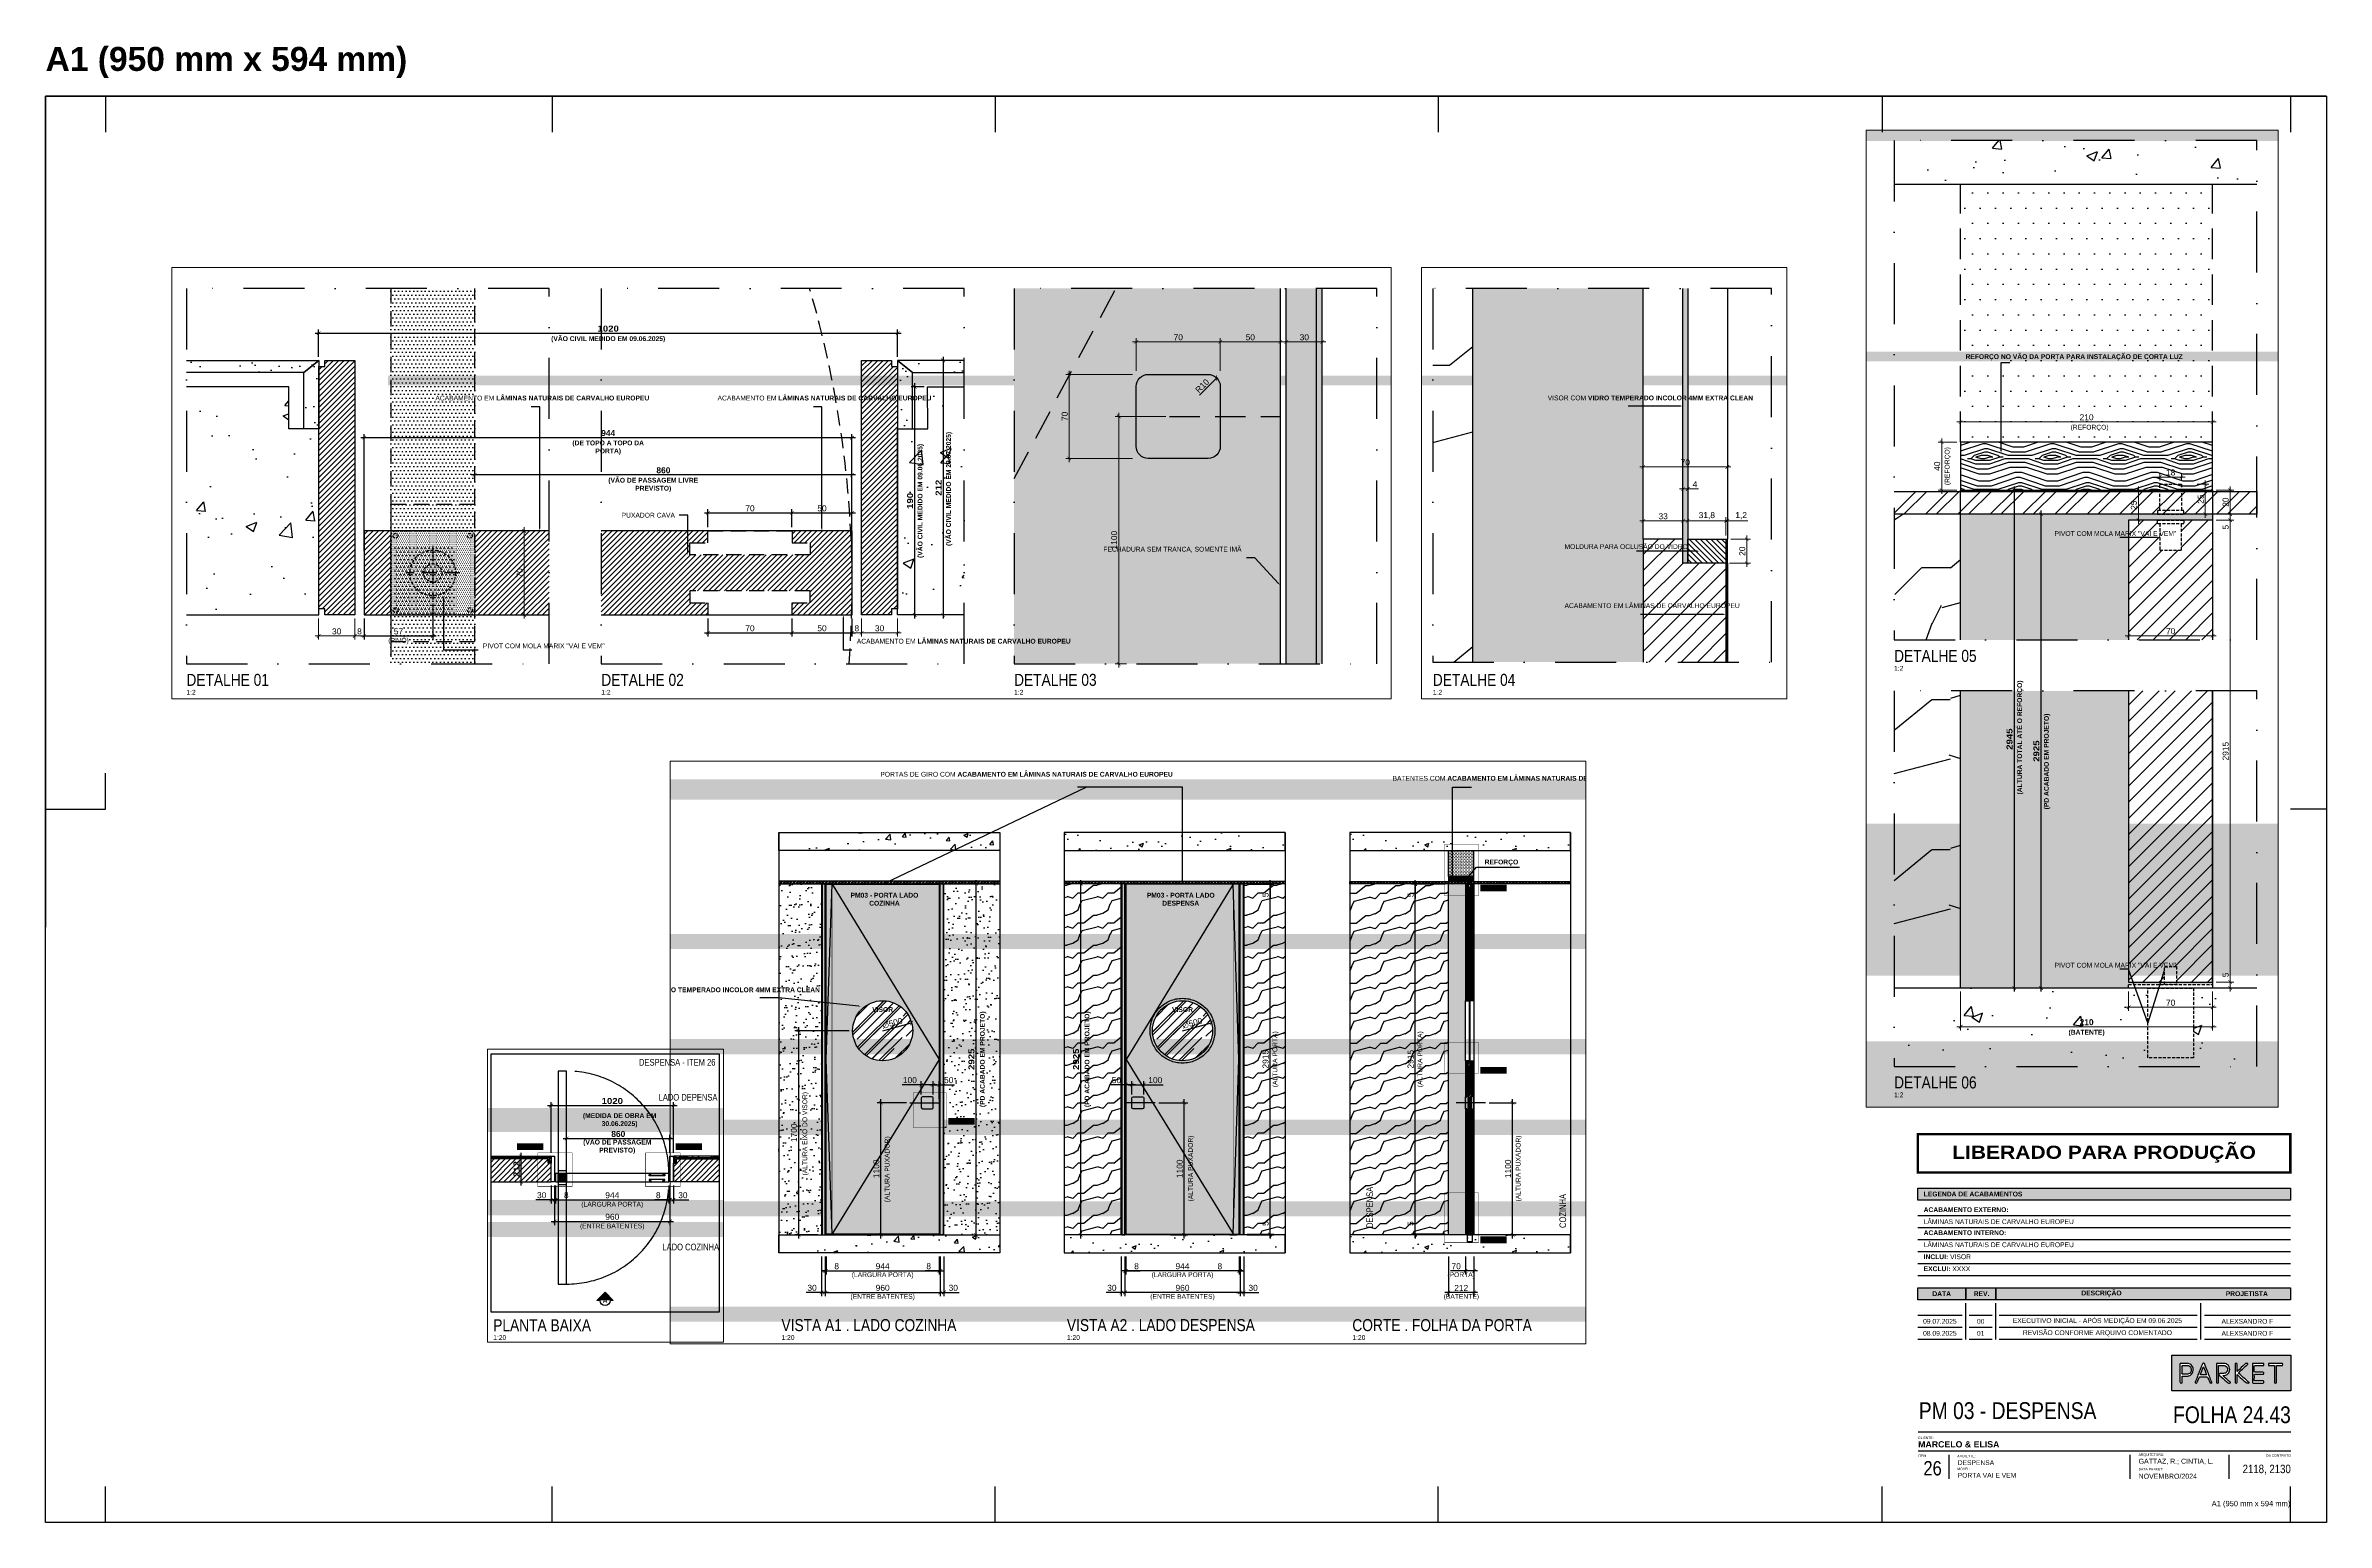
# Paper-space layout '26 - PORTA VAI E VEM_F24' of a CAD drawing. Header units: millimetres. Extents: x -109 to 841, y 0 to 615.
# The model-space entities are those that its viewports show. They can reach past a viewport. Long polylines and large blocks are cut down to what shows.
import ezdxf
from ezdxf import colors
from ezdxf.entities.mleader import LeaderData, LeaderLine
from ezdxf.enums import TextEntityAlignment as Align
from ezdxf.math import Vec2, Vec3

# ---------------------------------------------------------------- set-up
doc = ezdxf.new("R2010")
doc.units = ezdxf.units.MM
doc.header["$PDMODE"] = 3
for name, pattern in [('CONTINU', [0]), ('TRAÇO 1-1', [9.525, 6.35, -3.175]), ('TRAÇO E PONTO 1-1', [25.4, 12.7, -6.35, 0, -6.35])]:
    doc.linetypes.add(name, pattern=pattern)
doc.layers.add('_VIEWPORT', color=7, linetype='Continuous', plot=False)
for name, color, linetype in [('AC-EQUIPAMENTO', 7, 'Continuous'), ('COTAS', 9, 'Continuous'), ('DB 1475.24 - Amanda Rosales e Bruno Haidar - Terreo - Obra$0$ARQ-PISO-01', 8, 'Continuous'), ('DETALHE', 10, 'Continuous'), ('FERRAGEM', 3, 'Continuous'), ('FORMATO', 9, 'Continuous'), ('GESSO', 1, 'Continuous'), ('HACHURA', 21, 'Continuous'), ('LAYOUT', 4, 'Continuous'), ('MARCENARIA', 4, 'Continuous'), ('MARCENARIA . M', 4, 'Continuous'), ('PAREDE', 94, 'Continuous'), ('PILAR-HATCH-SOLID', 7, 'Continuous'), ('PROJEÇÃO', 8, 'Continuous'), ('TEXTO', 105, 'Continuous'), ('TEXTO TRAÇO PONTO', 105, 'TRAÇO E PONTO 1-1')]:
    doc.layers.add(name, color=color, linetype=linetype)
doc.layers.add('ARQ-COTA', color=12, linetype='Continuous', lineweight=9)
doc.styles.add('1-1', font='arial.ttf', dxfattribs={"height": 0.2})
doc.styles.add('Arial Bold', font='')
doc.styles.add('MEDIDA OFICIAL', font='ariblk.ttf')
doc.styles.add('PADRÃO', font='arial.ttf')
doc.styles.add('PADRÃO NEGRITO', font='arialbd.ttf')
doc.styles.get("Standard").update_dxf_attribs({"font": 'arial.ttf'})
doc.styles.add('TITULO', font='swissck.ttf')
doc.styles.get('Arial Bold').set_extended_font_data('Arial Black')
doc.dimstyles.new('1-2', dxfattribs={"dimscale": 2, "dimtxt": 2.5, "dimasz": 1.5, "dimexe": 1.5, "dimexo": 1.5, "dimtad": 1, "dimtxsty": 'PADRÃO', "dimblk": 'ARCHTICK', "dimcen": 2.5, "dimdle": 1.5, "dimclrd": 9, "dimclre": 9, "dimclrt": 6, "dimadec": 0, "dimazin": 0, "dimtfac": 1, "dimtmove": 0, "dimatfit": 3, "dimfxl": 1.25, "dimlwd": -1, "dimlwe": -1, "dimarcsym": 0})
doc.dimstyles.new('1-2 AZUL', dxfattribs={"dimscale": 2, "dimtxt": 2.5, "dimasz": 1.5, "dimexe": 1.5, "dimexo": 1.5, "dimtad": 1, "dimtxsty": 'PADRÃO NEGRITO', "dimblk": 'ARCHTICK', "dimcen": 2.5, "dimdle": 1.5, "dimclrd": 9, "dimclre": 9, "dimclrt": 170, "dimadec": 0, "dimazin": 0, "dimtfac": 1, "dimtmove": 0, "dimatfit": 3, "dimfxl": 1.25, "dimlwd": -1, "dimlwe": -1, "dimarcsym": 0})
doc.dimstyles.new('1-2 CAIXA', dxfattribs={"dimscale": 2, "dimtxt": 2.5, "dimasz": 1.5, "dimexe": 1.5, "dimexo": 1.5, "dimtad": 1, "dimtxsty": 'PADRÃO NEGRITO', "dimblk": 'ARCHTICK', "dimcen": 2.5, "dimdle": 1.5, "dimclrd": 9, "dimclre": 9, "dimclrt": 6, "dimadec": 0, "dimazin": 0, "dimtfac": 1, "dimtmove": 0, "dimatfit": 3, "dimfxl": 1.25, "dimlwd": -1, "dimlwe": -1, "dimarcsym": 0})
doc.dimstyles.new('1-2 VERDE', dxfattribs={"dimscale": 2, "dimtxt": 2.5, "dimasz": 1.5, "dimexe": 1.5, "dimexo": 1.5, "dimtad": 1, "dimtxsty": 'PADRÃO NEGRITO', "dimblk": 'ARCHTICK', "dimcen": 2.5, "dimdle": 1.5, "dimclrd": 9, "dimclre": 9, "dimclrt": 102, "dimadec": 0, "dimazin": 0, "dimtfac": 1, "dimtmove": 0, "dimatfit": 3, "dimfxl": 1.25, "dimlwd": -1, "dimlwe": -1, "dimarcsym": 0})
doc.dimstyles.new('1-20', dxfattribs={"dimscale": 20, "dimtxt": 2.5, "dimasz": 1.5, "dimexe": 1.5, "dimexo": 1.5, "dimtad": 1, "dimtxsty": 'PADRÃO', "dimblk": 'ARCHTICK', "dimcen": 2.5, "dimdle": 1.5, "dimclrd": 9, "dimclre": 9, "dimclrt": 6, "dimadec": 0, "dimazin": 0, "dimtfac": 1, "dimtmove": 0, "dimatfit": 3, "dimfxl": 1.25, "dimlwd": -1, "dimlwe": -1, "dimarcsym": 0})
doc.dimstyles.new('1-20 VERDE', dxfattribs={"dimscale": 20, "dimtxt": 2.5, "dimasz": 1.5, "dimexe": 1.5, "dimexo": 1.5, "dimtad": 1, "dimtxsty": 'PADRÃO NEGRITO', "dimblk": 'ARCHTICK', "dimcen": 2.5, "dimdle": 1.5, "dimclrd": 9, "dimclre": 9, "dimclrt": 102, "dimadec": 0, "dimazin": 0, "dimtfac": 1, "dimtmove": 0, "dimatfit": 3, "dimfxl": 1.25, "dimlwd": -1, "dimlwe": -1, "dimarcsym": 0})
doc.dimstyles.new('Med. Ofic.1-2', dxfattribs={"dimscale": 2, "dimtxt": 2.5, "dimasz": 1.5, "dimexe": 1.5, "dimexo": 1.5, "dimtad": 1, "dimtxsty": 'MEDIDA OFICIAL', "dimblk": 'ARCHTICK', "dimcen": 2.5, "dimdle": 1.5, "dimclrd": 9, "dimclre": 9, "dimclrt": 10, "dimadec": 0, "dimazin": 0, "dimtfac": 1, "dimtmove": 0, "dimatfit": 3, "dimfxl": 1.25, "dimlwd": -1, "dimlwe": -1, "dimarcsym": 0})
doc.dimstyles.new('Med. Ofic.1-20', dxfattribs={"dimscale": 20, "dimtxt": 2.5, "dimasz": 1.5, "dimexe": 1.5, "dimexo": 1.5, "dimtad": 1, "dimtxsty": 'MEDIDA OFICIAL', "dimblk": 'ARCHTICK', "dimcen": 2.5, "dimdle": 1.5, "dimclrd": 9, "dimclre": 9, "dimclrt": 10, "dimadec": 0, "dimazin": 0, "dimtfac": 1, "dimtmove": 0, "dimatfit": 3, "dimfxl": 1.25, "dimlwd": -1, "dimlwe": -1, "dimarcsym": 0})
pattern_1 = [(0, (-705.1646, 4e-05), (1.5875, 3.175), [0, -3.175])]
pattern_2 = [(50, (76801.96, 86893.6), (364.3693, -31.8782), [38.1, -419.1]), (355, (76801.96, 86893.6), (-70.4868, 382.1137), [30.48, -335.2812]), (100.45144, (76832.32, 86890.95), (293.8825, 350.2355), [32.38, -356.1805]), (46.1842, (76801.96, 86995.2), (542.158, -84.0847), [57.15, -628.65]), (96.6356, (76847.14, 86988.2), (474.808, 494.852), [48.57, -534.271]), (351.1842, (76801.96, 86995.2), (474.808, 494.852), [45.72, -502.9195]), (21, (76852.76, 86969.8), (303.2288, -204.5304), [38.1, -419.1]), (326, (76852.76, 86969.8), (123.604, 368.376), [30.48, -335.28]), (71.45144, (76878.03, 86952.76), (426.8328, 163.8455), [32.38, -356.18]), (37.5, (76801.96, 86893.6), (6.1772, 169.11008), [0, -331.216, 0, -340.36, 0, -336.55]), (7.5, (76801.96, 86893.6), (133.6393, 200.36115), [0, -194.056, 0, -323.596, 0, -128.27]), (327.5, (76688.67, 86893.6), (271.1812, -11.4575), [0, -127, 0, -396.24, 0, -525.78]), (317.5, (76637.87, 86893.6), (296.2584, 50.853), [0, -165.1, 0, -263.144, 0, -373.38])]
pattern_3 = [(50, (1541.51, -299.82), (91.092334, -7.969543), [9.525, -104.775]), (355, (1541.51, -299.82), (-17.62171, 95.52842), [7.62, -83.82029]), (100.451445, (1549.1, -300.49), (73.470624, 87.558876), [8.095004, -89.04512]), (46.1842, (1541.51, -274.42), (135.53952, -21.021164), [14.2875, -157.1625]), (96.63556, (1552.81, -276.17), (118.70207, 123.71306), [12.14251, -133.5678]), (351.18415, (1541.51, -274.42), (118.70207, 123.71306), [11.42998, -125.72987]), (21, (1554.21, -280.77), (75.807196, -51.1326), [9.525, -104.775]), (326, (1554.21, -280.77), (30.901014, 92.093983), [7.62, -83.82]), (71.451445, (1560.53, -285.03), (106.70821, 40.961384), [8.095004, -89.04497]), (37.5, (1541.513, -299.823), (1.5443016, 42.2775194), [0, -82.804, 0, -85.09, 0, -84.1375]), (7.5, (1541.513, -299.823), (33.409831, 50.090287), [0, -48.514, 0, -80.899, 0, -32.0675]), (327.5, (1513.192, -299.823), (67.7952976, -2.864372), [0, -31.75, 0, -99.06, 0, -131.445]), (317.5, (1500.49, -299.82), (74.06459, 12.713246), [0, -41.275, 0, -65.786, 0, -93.345])]

# ---------------------------------------------------------------- blocks, each defined once
blk = doc.blocks.new('LOGO PARKET DWG')
at = {"layer": 'TEXTO', "linetype": 'CONTINU', "true_color": 0x3f3f41}
h = blk.add_hatch(color=250, dxfattribs=at)
h.paths.add_polyline_path([(-36089, 12564), (-36089, 12739), (-36672, 12739), (-36672, 12564)])
edge = h.paths.add_edge_path(flags=16)
edge.add_spline(control_points=[(-36387, 12603), (-36394, 12602), (-36399, 12605), (-36404, 12610)], knot_values=[12, 12, 12, 12, 13, 13, 13, 13], degree=3, periodic=0)
edge.add_spline(control_points=[(-36404, 12610), (-36415, 12620), (-36427, 12630), (-36438, 12640)], knot_values=[13, 13, 13, 13, 14, 14, 14, 14], degree=3, periodic=0)
edge.add_spline(control_points=[(-36438, 12640), (-36440, 12642), (-36441, 12646), (-36439, 12648)], knot_values=[14, 14, 14, 14, 15, 15, 15, 15], degree=3, periodic=0)
edge.add_spline(control_points=[(-36439, 12648), (-36439, 12649), (-36437, 12650), (-36436, 12650)], knot_values=[15, 15, 15, 15, 16, 16, 16, 16], degree=3, periodic=0)
edge.add_spline(control_points=[(-36436, 12650), (-36430, 12650), (-36424, 12650), (-36418, 12650)], knot_values=[16, 16, 16, 16, 17, 17, 17, 17], degree=3, periodic=0)
edge.add_spline(control_points=[(-36418, 12650), (-36412, 12650), (-36406, 12652), (-36402, 12657)], knot_values=[17, 17, 17, 17, 18, 18, 18, 18], degree=3, periodic=0)
edge.add_spline(control_points=[(-36402, 12657), (-36395, 12667), (-36398, 12683), (-36411, 12687)], knot_values=[18, 18, 18, 18, 19, 19, 19, 19], degree=3, periodic=0)
edge.add_spline(control_points=[(-36411, 12687), (-36414, 12688), (-36416, 12689), (-36419, 12689)], knot_values=[19, 19, 19, 19, 20, 20, 20, 20], degree=3, periodic=0)
edge.add_spline(control_points=[(-36419, 12689), (-36426, 12689), (-36433, 12689), (-36440, 12689)], knot_values=[20, 20, 20, 20, 21, 21, 21, 21], degree=3, periodic=0)
edge.add_spline(control_points=[(-36440, 12689), (-36443, 12689), (-36443, 12688), (-36443, 12686)], knot_values=[21, 21, 21, 21, 22, 22, 22, 22], degree=3, periodic=0)
edge.add_spline(control_points=[(-36443, 12686), (-36443, 12660), (-36443, 12634), (-36443, 12608)], knot_values=[22, 22, 22, 22, 23, 23, 23, 23], degree=3, periodic=0)
edge.add_spline(control_points=[(-36443, 12608), (-36443, 12603), (-36443, 12603), (-36448, 12603)], knot_values=[23, 23, 23, 23, 24, 24, 24, 24], degree=3, periodic=0)
edge.add_spline(control_points=[(-36448, 12603), (-36453, 12603), (-36453, 12603), (-36453, 12609)], knot_values=[24, 24, 24, 24, 25, 25, 25, 25], degree=3, periodic=0)
edge.add_spline(control_points=[(-36453, 12609), (-36453, 12623), (-36453, 12637), (-36453, 12651)], knot_values=[25, 25, 25, 25, 26, 26, 26, 26], degree=3, periodic=0)
edge.add_spline(control_points=[(-36453, 12651), (-36453, 12666), (-36453, 12680), (-36453, 12695)], knot_values=[0, 0, 0, 0, 1, 1, 1, 1], degree=3, periodic=0)
edge.add_spline(control_points=[(-36453, 12695), (-36453, 12698), (-36453, 12699), (-36449, 12699)], knot_values=[1, 1, 1, 1, 2, 2, 2, 2], degree=3, periodic=0)
edge.add_spline(control_points=[(-36449, 12699), (-36439, 12699), (-36428, 12699), (-36418, 12699)], knot_values=[2, 2, 2, 2, 3, 3, 3, 3], degree=3, periodic=0)
edge.add_spline(control_points=[(-36418, 12699), (-36408, 12699), (-36400, 12695), (-36395, 12688)], knot_values=[3, 3, 3, 3, 4, 4, 4, 4], degree=3, periodic=0)
edge.add_spline(control_points=[(-36395, 12688), (-36389, 12680), (-36387, 12672), (-36389, 12663)], knot_values=[4, 4, 4, 4, 5, 5, 5, 5], degree=3, periodic=0)
edge.add_spline(control_points=[(-36389, 12663), (-36391, 12656), (-36394, 12650), (-36401, 12645)], knot_values=[5, 5, 5, 5, 6, 6, 6, 6], degree=3, periodic=0)
edge.add_spline(control_points=[(-36401, 12645), (-36406, 12642), (-36411, 12640), (-36418, 12640)], knot_values=[6, 6, 6, 6, 7, 7, 7, 7], degree=3, periodic=0)
edge.add_spline(control_points=[(-36418, 12640), (-36419, 12640), (-36420, 12639), (-36421, 12639)], knot_values=[7, 7, 7, 7, 8, 8, 8, 8], degree=3, periodic=0)
edge.add_spline(control_points=[(-36421, 12639), (-36420, 12638), (-36420, 12637), (-36419, 12636)], knot_values=[8, 8, 8, 8, 9, 9, 9, 9], degree=3, periodic=0)
edge.add_spline(control_points=[(-36419, 12636), (-36408, 12626), (-36397, 12617), (-36386, 12607)], knot_values=[9, 9, 9, 9, 10, 10, 10, 10], degree=3, periodic=0)
edge.add_spline(control_points=[(-36386, 12607), (-36385, 12606), (-36385, 12605), (-36384, 12604)], knot_values=[10, 10, 10, 10, 11, 11, 11, 11], degree=3, periodic=0)
edge.add_spline(control_points=[(-36384, 12604), (-36385, 12604), (-36386, 12604), (-36387, 12603)], knot_values=[11, 11, 11, 11, 12, 12, 12, 12], degree=3, periodic=0)
edge = h.paths.add_edge_path(flags=16)
edge.add_spline(control_points=[(-36356, 12603), (-36362, 12603), (-36362, 12603), (-36362, 12609)], knot_values=[3, 3, 3, 3, 4, 4, 4, 4], degree=3, periodic=0)
edge.add_spline(control_points=[(-36362, 12609), (-36362, 12638), (-36362, 12666), (-36362, 12695)], knot_values=[4, 4, 4, 4, 5, 5, 5, 5], degree=3, periodic=0)
edge.add_spline(control_points=[(-36362, 12695), (-36362, 12698), (-36362, 12699), (-36358, 12699)], knot_values=[5, 5, 5, 5, 6, 6, 6, 6], degree=3, periodic=0)
edge.add_spline(control_points=[(-36358, 12699), (-36352, 12699), (-36352, 12699), (-36352, 12693)], knot_values=[6, 6, 6, 6, 7, 7, 7, 7], degree=3, periodic=0)
edge.add_spline(control_points=[(-36352, 12693), (-36352, 12682), (-36352, 12672), (-36352, 12661)], knot_values=[7, 7, 7, 7, 8, 8, 8, 8], degree=3, periodic=0)
edge.add_spline(control_points=[(-36352, 12661), (-36352, 12661), (-36352, 12660), (-36352, 12659)], knot_values=[8, 8, 8, 8, 9, 9, 9, 9], degree=3, periodic=0)
edge.add_spline(control_points=[(-36352, 12659), (-36351, 12660), (-36350, 12661), (-36350, 12661)], knot_values=[9, 9, 9, 9, 10, 10, 10, 10], degree=3, periodic=0)
edge.add_spline(control_points=[(-36350, 12661), (-36338, 12673), (-36326, 12684), (-36314, 12696)], knot_values=[10, 10, 10, 10, 11, 11, 11, 11], degree=3, periodic=0)
edge.add_spline(control_points=[(-36314, 12696), (-36312, 12698), (-36310, 12699), (-36307, 12699)], knot_values=[11, 11, 11, 11, 12, 12, 12, 12], degree=3, periodic=0)
edge.add_spline(control_points=[(-36307, 12699), (-36305, 12698), (-36303, 12699), (-36301, 12699)], knot_values=[12, 12, 12, 12, 13, 13, 13, 13], degree=3, periodic=0)
edge.add_spline(control_points=[(-36301, 12699), (-36301, 12699), (-36300, 12698), (-36300, 12698)], knot_values=[13, 13, 13, 13, 14, 14, 14, 14], degree=3, periodic=0)
edge.add_spline(control_points=[(-36300, 12698), (-36300, 12697), (-36300, 12696), (-36300, 12696)], knot_values=[14, 14, 14, 14, 15, 15, 15, 15], degree=3, periodic=0)
edge.add_spline(control_points=[(-36300, 12696), (-36314, 12682), (-36328, 12669), (-36342, 12655)], knot_values=[15, 15, 15, 15, 16, 16, 16, 16], degree=3, periodic=0)
edge.add_spline(control_points=[(-36342, 12655), (-36343, 12655), (-36343, 12654), (-36343, 12654)], knot_values=[16, 16, 16, 16, 17, 17, 17, 17], degree=3, periodic=0)
edge.add_spline(control_points=[(-36343, 12654), (-36346, 12651), (-36346, 12651), (-36343, 12649)], knot_values=[17, 17, 17, 17, 18, 18, 18, 18], degree=3, periodic=0)
edge.add_spline(control_points=[(-36343, 12649), (-36329, 12637), (-36315, 12624), (-36301, 12612)], knot_values=[18, 18, 18, 18, 19, 19, 19, 19], degree=3, periodic=0)
edge.add_spline(control_points=[(-36301, 12612), (-36300, 12611), (-36298, 12609), (-36296, 12607)], knot_values=[19, 19, 19, 19, 20, 20, 20, 20], degree=3, periodic=0)
edge.add_spline(control_points=[(-36296, 12607), (-36295, 12607), (-36294, 12606), (-36293, 12605)], knot_values=[20, 20, 20, 20, 21, 21, 21, 21], degree=3, periodic=0)
edge.add_spline(control_points=[(-36293, 12605), (-36293, 12605), (-36293, 12604), (-36293, 12604)], knot_values=[21, 21, 21, 21, 22, 22, 22, 22], degree=3, periodic=0)
edge.add_spline(control_points=[(-36296, 12603), (-36295, 12603), (-36294, 12604), (-36293, 12604)], knot_values=[22, 22, 22, 22, 23, 23, 23, 23], degree=3, periodic=0)
edge.add_spline(control_points=[(-36296, 12603), (-36299, 12603), (-36302, 12603), (-36305, 12604)], knot_values=[23, 23, 23, 23, 24, 24, 24, 24], degree=3, periodic=0)
edge.add_spline(control_points=[(-36305, 12604), (-36306, 12604), (-36307, 12604), (-36307, 12605)], knot_values=[24, 24, 24, 24, 25, 25, 25, 25], degree=3, periodic=0)
edge.add_spline(control_points=[(-36307, 12605), (-36317, 12613), (-36327, 12622), (-36337, 12630)], knot_values=[25, 25, 25, 25, 26, 26, 26, 26], degree=3, periodic=0)
edge.add_spline(control_points=[(-36337, 12630), (-36341, 12634), (-36345, 12638), (-36350, 12642)], knot_values=[26, 26, 26, 26, 27, 27, 27, 27], degree=3, periodic=0)
edge.add_spline(control_points=[(-36350, 12642), (-36350, 12643), (-36351, 12643), (-36352, 12644)], knot_values=[27, 27, 27, 27, 28, 28, 28, 28], degree=3, periodic=0)
edge.add_spline(control_points=[(-36352, 12644), (-36352, 12642), (-36352, 12641), (-36352, 12640)], knot_values=[0, 0, 0, 0, 1, 1, 1, 1], degree=3, periodic=0)
edge.add_spline(control_points=[(-36352, 12640), (-36352, 12629), (-36352, 12618), (-36352, 12607)], knot_values=[1, 1, 1, 1, 2, 2, 2, 2], degree=3, periodic=0)
edge.add_spline(control_points=[(-36352, 12607), (-36352, 12604), (-36353, 12603), (-36356, 12603)], knot_values=[2, 2, 2, 2, 3, 3, 3, 3], degree=3, periodic=0)
edge = h.paths.add_edge_path(flags=16)
edge.add_spline(control_points=[(-36476, 12606), (-36475, 12604), (-36475, 12603), (-36478, 12603)], knot_values=[11, 11, 11, 11, 12, 12, 12, 12], degree=3, periodic=0)
edge.add_spline(control_points=[(-36478, 12603), (-36487, 12604), (-36485, 12603), (-36488, 12611)], knot_values=[12, 12, 12, 12, 13, 13, 13, 13], degree=3, periodic=0)
edge.add_spline(control_points=[(-36488, 12611), (-36491, 12618), (-36494, 12624), (-36497, 12631)], knot_values=[13, 13, 13, 13, 14, 14, 14, 14], degree=3, periodic=0)
edge.add_spline(control_points=[(-36497, 12631), (-36497, 12632), (-36499, 12633), (-36500, 12633)], knot_values=[14, 14, 14, 14, 15, 15, 15, 15], degree=3, periodic=0)
edge.add_spline(control_points=[(-36500, 12633), (-36511, 12633), (-36522, 12633), (-36534, 12633)], knot_values=[15, 15, 15, 15, 16, 16, 16, 16], degree=3, periodic=0)
edge.add_spline(control_points=[(-36534, 12633), (-36536, 12633), (-36537, 12632), (-36538, 12630)], knot_values=[16, 16, 16, 16, 17, 17, 17, 17], degree=3, periodic=0)
edge.add_spline(control_points=[(-36538, 12630), (-36540, 12623), (-36544, 12615), (-36547, 12607)], knot_values=[17, 17, 17, 17, 18, 18, 18, 18], degree=3, periodic=0)
edge.add_spline(control_points=[(-36547, 12607), (-36548, 12604), (-36550, 12603), (-36553, 12603)], knot_values=[18, 18, 18, 18, 19, 19, 19, 19], degree=3, periodic=0)
edge.add_spline(control_points=[(-36553, 12603), (-36559, 12603), (-36559, 12603), (-36557, 12609)], knot_values=[0, 0, 0, 0, 1, 1, 1, 1], degree=3, periodic=0)
edge.add_spline(control_points=[(-36557, 12609), (-36554, 12615), (-36552, 12620), (-36550, 12625)], knot_values=[1, 1, 1, 1, 2, 2, 2, 2], degree=3, periodic=0)
edge.add_spline(control_points=[(-36550, 12625), (-36547, 12632), (-36545, 12639), (-36542, 12646)], knot_values=[2, 2, 2, 2, 3, 3, 3, 3], degree=3, periodic=0)
edge.add_spline(control_points=[(-36542, 12646), (-36539, 12652), (-36537, 12659), (-36534, 12665)], knot_values=[3, 3, 3, 3, 4, 4, 4, 4], degree=3, periodic=0)
edge.add_spline(control_points=[(-36534, 12665), (-36532, 12671), (-36530, 12676), (-36528, 12682)], knot_values=[4, 4, 4, 4, 5, 5, 5, 5], degree=3, periodic=0)
edge.add_spline(control_points=[(-36528, 12682), (-36526, 12687), (-36524, 12692), (-36522, 12697)], knot_values=[5, 5, 5, 5, 6, 6, 6, 6], degree=3, periodic=0)
edge.add_spline(control_points=[(-36522, 12697), (-36521, 12699), (-36520, 12700), (-36518, 12700)], knot_values=[6, 6, 6, 6, 7, 7, 7, 7], degree=3, periodic=0)
edge.add_spline(control_points=[(-36518, 12700), (-36516, 12700), (-36513, 12701), (-36512, 12698)], knot_values=[7, 7, 7, 7, 8, 8, 8, 8], degree=3, periodic=0)
edge.add_spline(control_points=[(-36512, 12698), (-36508, 12686), (-36503, 12675), (-36499, 12664)], knot_values=[8, 8, 8, 8, 9, 9, 9, 9], degree=3, periodic=0)
edge.add_spline(control_points=[(-36499, 12664), (-36495, 12654), (-36491, 12645), (-36487, 12635)], knot_values=[9, 9, 9, 9, 10, 10, 10, 10], degree=3, periodic=0)
edge.add_spline(control_points=[(-36487, 12635), (-36484, 12625), (-36480, 12616), (-36476, 12606)], knot_values=[10, 10, 10, 10, 11, 11, 11, 11], degree=3, periodic=0)
edge = h.paths.add_edge_path(flags=0)
edge.add_spline(control_points=[(-36502, 12645), (-36502, 12644), (-36502, 12643), (-36504, 12643)], knot_values=[4, 4, 4, 4, 5, 5, 5, 5], degree=3, periodic=0)
edge.add_spline(control_points=[(-36504, 12643), (-36513, 12643), (-36521, 12643), (-36530, 12643)], knot_values=[3, 3, 3, 3, 4, 4, 4, 4], degree=3, periodic=0)
edge.add_spline(control_points=[(-36530, 12643), (-36532, 12643), (-36532, 12644), (-36532, 12645)], knot_values=[2, 2, 2, 2, 3, 3, 3, 3], degree=3, periodic=0)
edge.add_spline(control_points=[(-36532, 12645), (-36527, 12657), (-36522, 12669), (-36518, 12681)], knot_values=[1, 1, 1, 1, 2, 2, 2, 2], degree=3, periodic=0)
edge.add_spline(control_points=[(-36518, 12681), (-36517, 12682), (-36517, 12682), (-36517, 12682)], knot_values=[0, 0, 0, 0, 1, 1, 1, 1], degree=3, periodic=0)
edge.add_spline(control_points=[(-36517, 12682), (-36515, 12679), (-36514, 12676), (-36513, 12673)], knot_values=[7, 7, 7, 7, 8, 8, 8, 8], degree=3, periodic=0)
edge.add_spline(control_points=[(-36513, 12673), (-36510, 12666), (-36507, 12659), (-36505, 12652)], knot_values=[6, 6, 6, 6, 7, 7, 7, 7], degree=3, periodic=0)
edge.add_spline(control_points=[(-36505, 12652), (-36504, 12650), (-36503, 12647), (-36502, 12645)], knot_values=[5, 5, 5, 5, 6, 6, 6, 6], degree=3, periodic=0)
edge = h.paths.add_edge_path(flags=16)
edge.add_spline(control_points=[(-36273, 12603), (-36277, 12603), (-36277, 12604), (-36277, 12607)], knot_values=[21, 21, 21, 21, 22, 22, 22, 22], degree=3, periodic=0)
edge.add_spline(control_points=[(-36277, 12607), (-36277, 12622), (-36277, 12637), (-36277, 12651)], knot_values=[22, 22, 22, 22, 23, 23, 23, 23], degree=3, periodic=0)
edge.add_spline(control_points=[(-36277, 12651), (-36277, 12666), (-36277, 12680), (-36277, 12695)], knot_values=[0, 0, 0, 0, 1, 1, 1, 1], degree=3, periodic=0)
edge.add_spline(control_points=[(-36277, 12695), (-36277, 12698), (-36277, 12699), (-36273, 12699)], knot_values=[1, 1, 1, 1, 2, 2, 2, 2], degree=3, periodic=0)
edge.add_spline(control_points=[(-36273, 12699), (-36257, 12699), (-36241, 12699), (-36225, 12699)], knot_values=[2, 2, 2, 2, 3, 3, 3, 3], degree=3, periodic=0)
edge.add_spline(control_points=[(-36225, 12699), (-36222, 12699), (-36221, 12698), (-36221, 12695)], knot_values=[3, 3, 3, 3, 4, 4, 4, 4], degree=3, periodic=0)
edge.add_spline(control_points=[(-36221, 12695), (-36221, 12688), (-36221, 12689), (-36227, 12689)], knot_values=[4, 4, 4, 4, 5, 5, 5, 5], degree=3, periodic=0)
edge.add_spline(control_points=[(-36227, 12689), (-36240, 12689), (-36252, 12689), (-36265, 12689)], knot_values=[5, 5, 5, 5, 6, 6, 6, 6], degree=3, periodic=0)
edge.add_spline(control_points=[(-36265, 12689), (-36267, 12689), (-36268, 12688), (-36268, 12686)], knot_values=[6, 6, 6, 6, 7, 7, 7, 7], degree=3, periodic=0)
edge.add_spline(control_points=[(-36268, 12686), (-36268, 12677), (-36268, 12668), (-36268, 12659)], knot_values=[7, 7, 7, 7, 8, 8, 8, 8], degree=3, periodic=0)
edge.add_spline(control_points=[(-36268, 12659), (-36268, 12656), (-36267, 12656), (-36264, 12656)], knot_values=[8, 8, 8, 8, 9, 9, 9, 9], degree=3, periodic=0)
edge.add_spline(control_points=[(-36264, 12656), (-36251, 12656), (-36239, 12656), (-36226, 12656)], knot_values=[9, 9, 9, 9, 10, 10, 10, 10], degree=3, periodic=0)
edge.add_spline(control_points=[(-36226, 12656), (-36222, 12656), (-36222, 12655), (-36222, 12652)], knot_values=[10, 10, 10, 10, 11, 11, 11, 11], degree=3, periodic=0)
edge.add_spline(control_points=[(-36222, 12652), (-36222, 12651), (-36222, 12651), (-36222, 12650)], knot_values=[11, 11, 11, 11, 12, 12, 12, 12], degree=3, periodic=0)
edge.add_spline(control_points=[(-36222, 12650), (-36222, 12647), (-36223, 12646), (-36226, 12646)], knot_values=[12, 12, 12, 12, 13, 13, 13, 13], degree=3, periodic=0)
edge.add_spline(control_points=[(-36226, 12646), (-36239, 12646), (-36252, 12646), (-36265, 12646)], knot_values=[13, 13, 13, 13, 14, 14, 14, 14], degree=3, periodic=0)
edge.add_spline(control_points=[(-36265, 12646), (-36267, 12646), (-36268, 12646), (-36268, 12643)], knot_values=[14, 14, 14, 14, 15, 15, 15, 15], degree=3, periodic=0)
edge.add_spline(control_points=[(-36268, 12643), (-36267, 12634), (-36268, 12625), (-36268, 12616)], knot_values=[15, 15, 15, 15, 16, 16, 16, 16], degree=3, periodic=0)
edge.add_spline(control_points=[(-36268, 12616), (-36268, 12613), (-36267, 12613), (-36264, 12613)], knot_values=[16, 16, 16, 16, 17, 17, 17, 17], degree=3, periodic=0)
edge.add_spline(control_points=[(-36264, 12613), (-36251, 12613), (-36238, 12613), (-36224, 12613)], knot_values=[17, 17, 17, 17, 18, 18, 18, 18], degree=3, periodic=0)
edge.add_spline(control_points=[(-36224, 12613), (-36221, 12613), (-36221, 12613), (-36221, 12610)], knot_values=[18, 18, 18, 18, 19, 19, 19, 19], degree=3, periodic=0)
edge.add_spline(control_points=[(-36221, 12610), (-36221, 12603), (-36221, 12603), (-36227, 12603)], knot_values=[19, 19, 19, 19, 20, 20, 20, 20], degree=3, periodic=0)
edge.add_spline(control_points=[(-36227, 12603), (-36242, 12603), (-36258, 12603), (-36273, 12603)], knot_values=[20, 20, 20, 20, 21, 21, 21, 21], degree=3, periodic=0)
edge = h.paths.add_edge_path(flags=16)
edge.add_spline(control_points=[(-36567, 12665), (-36568, 12655), (-36572, 12648), (-36580, 12642)], knot_values=[5, 5, 5, 5, 6, 6, 6, 6], degree=3, periodic=0)
edge.add_spline(control_points=[(-36580, 12642), (-36584, 12639), (-36589, 12637), (-36594, 12637)], knot_values=[6, 6, 6, 6, 7, 7, 7, 7], degree=3, periodic=0)
edge.add_spline(control_points=[(-36594, 12637), (-36601, 12637), (-36609, 12637), (-36617, 12637)], knot_values=[7, 7, 7, 7, 8, 8, 8, 8], degree=3, periodic=0)
edge.add_spline(control_points=[(-36617, 12637), (-36621, 12637), (-36621, 12637), (-36621, 12633)], knot_values=[8, 8, 8, 8, 9, 9, 9, 9], degree=3, periodic=0)
edge.add_spline(control_points=[(-36621, 12633), (-36621, 12624), (-36621, 12616), (-36621, 12607)], knot_values=[9, 9, 9, 9, 10, 10, 10, 10], degree=3, periodic=0)
edge.add_spline(control_points=[(-36621, 12607), (-36621, 12604), (-36622, 12603), (-36625, 12603)], knot_values=[10, 10, 10, 10, 11, 11, 11, 11], degree=3, periodic=0)
edge.add_spline(control_points=[(-36625, 12603), (-36632, 12603), (-36632, 12603), (-36632, 12610)], knot_values=[11, 11, 11, 11, 12, 12, 12, 12], degree=3, periodic=0)
edge.add_spline(control_points=[(-36632, 12610), (-36632, 12624), (-36632, 12637), (-36632, 12651)], knot_values=[12, 12, 12, 12, 13, 13, 13, 13], degree=3, periodic=0)
edge.add_spline(control_points=[(-36632, 12651), (-36632, 12666), (-36632, 12680), (-36632, 12695)], knot_values=[0, 0, 0, 0, 1, 1, 1, 1], degree=3, periodic=0)
edge.add_spline(control_points=[(-36632, 12695), (-36632, 12698), (-36631, 12699), (-36628, 12699)], knot_values=[1, 1, 1, 1, 2, 2, 2, 2], degree=3, periodic=0)
edge.add_spline(control_points=[(-36628, 12699), (-36618, 12699), (-36607, 12699), (-36597, 12699)], knot_values=[2, 2, 2, 2, 3, 3, 3, 3], degree=3, periodic=0)
edge.add_spline(control_points=[(-36597, 12699), (-36586, 12699), (-36578, 12695), (-36572, 12686)], knot_values=[3, 3, 3, 3, 4, 4, 4, 4], degree=3, periodic=0)
edge.add_spline(control_points=[(-36572, 12686), (-36568, 12680), (-36567, 12673), (-36567, 12665)], knot_values=[4, 4, 4, 4, 5, 5, 5, 5], degree=3, periodic=0)
edge = h.paths.add_edge_path(flags=0)
edge.add_spline(control_points=[(-36578, 12676), (-36576, 12669), (-36576, 12662), (-36580, 12655)], knot_values=[4, 4, 4, 4, 5, 5, 5, 5], degree=3, periodic=0)
edge.add_spline(control_points=[(-36580, 12655), (-36583, 12650), (-36588, 12647), (-36594, 12647)], knot_values=[3, 3, 3, 3, 4, 4, 4, 4], degree=3, periodic=0)
edge.add_spline(control_points=[(-36594, 12647), (-36602, 12646), (-36611, 12647), (-36619, 12647)], knot_values=[2, 2, 2, 2, 3, 3, 3, 3], degree=3, periodic=0)
edge.add_spline(control_points=[(-36619, 12647), (-36621, 12647), (-36622, 12648), (-36622, 12649)], knot_values=[1, 1, 1, 1, 2, 2, 2, 2], degree=3, periodic=0)
edge.add_spline(control_points=[(-36622, 12649), (-36621, 12655), (-36621, 12662), (-36621, 12668)], knot_values=[0, 0, 0, 0, 1, 1, 1, 1], degree=3, periodic=0)
edge.add_spline(control_points=[(-36621, 12668), (-36621, 12674), (-36621, 12680), (-36622, 12686)], knot_values=[8, 8, 8, 8, 9, 9, 9, 9], degree=3, periodic=0)
edge.add_spline(control_points=[(-36622, 12686), (-36622, 12688), (-36621, 12689), (-36619, 12689)], knot_values=[7, 7, 7, 7, 8, 8, 8, 8], degree=3, periodic=0)
edge.add_spline(control_points=[(-36619, 12689), (-36611, 12689), (-36603, 12689), (-36596, 12689)], knot_values=[6, 6, 6, 6, 7, 7, 7, 7], degree=3, periodic=0)
edge.add_spline(control_points=[(-36596, 12689), (-36588, 12689), (-36581, 12684), (-36578, 12676)], knot_values=[5, 5, 5, 5, 6, 6, 6, 6], degree=3, periodic=0)
edge = h.paths.add_edge_path(flags=16)
edge.add_spline(control_points=[(-36196, 12689), (-36199, 12689), (-36199, 12689), (-36199, 12692)], knot_values=[6, 6, 6, 6, 7, 7, 7, 7], degree=3, periodic=0)
edge.add_spline(control_points=[(-36199, 12692), (-36199, 12699), (-36199, 12699), (-36193, 12699)], knot_values=[7, 7, 7, 7, 8, 8, 8, 8], degree=3, periodic=0)
edge.add_spline(control_points=[(-36193, 12699), (-36173, 12699), (-36152, 12699), (-36132, 12699)], knot_values=[8, 8, 8, 8, 9, 9, 9, 9], degree=3, periodic=0)
edge.add_spline(control_points=[(-36132, 12699), (-36130, 12699), (-36129, 12698), (-36129, 12696)], knot_values=[9, 9, 9, 9, 10, 10, 10, 10], degree=3, periodic=0)
edge.add_spline(control_points=[(-36129, 12696), (-36129, 12688), (-36128, 12689), (-36136, 12689)], knot_values=[10, 10, 10, 10, 11, 11, 11, 11], degree=3, periodic=0)
edge.add_spline(control_points=[(-36136, 12689), (-36143, 12689), (-36150, 12689), (-36156, 12689)], knot_values=[11, 11, 11, 11, 12, 12, 12, 12], degree=3, periodic=0)
edge.add_spline(control_points=[(-36156, 12689), (-36159, 12689), (-36159, 12688), (-36159, 12686)], knot_values=[12, 12, 12, 12, 13, 13, 13, 13], degree=3, periodic=0)
edge.add_spline(control_points=[(-36159, 12686), (-36159, 12673), (-36159, 12660), (-36159, 12646)], knot_values=[13, 13, 13, 13, 14, 14, 14, 14], degree=3, periodic=0)
edge.add_spline(control_points=[(-36159, 12646), (-36159, 12633), (-36159, 12620), (-36159, 12607)], knot_values=[0, 0, 0, 0, 1, 1, 1, 1], degree=3, periodic=0)
edge.add_spline(control_points=[(-36159, 12607), (-36159, 12604), (-36160, 12603), (-36163, 12603)], knot_values=[1, 1, 1, 1, 2, 2, 2, 2], degree=3, periodic=0)
edge.add_spline(control_points=[(-36163, 12603), (-36170, 12603), (-36169, 12603), (-36169, 12609)], knot_values=[2, 2, 2, 2, 3, 3, 3, 3], degree=3, periodic=0)
edge.add_spline(control_points=[(-36169, 12609), (-36169, 12635), (-36169, 12661), (-36169, 12686)], knot_values=[3, 3, 3, 3, 4, 4, 4, 4], degree=3, periodic=0)
edge.add_spline(control_points=[(-36169, 12686), (-36169, 12689), (-36170, 12689), (-36171, 12689)], knot_values=[4, 4, 4, 4, 5, 5, 5, 5], degree=3, periodic=0)
edge.add_spline(control_points=[(-36171, 12689), (-36180, 12689), (-36188, 12689), (-36196, 12689)], knot_values=[5, 5, 5, 5, 6, 6, 6, 6], degree=3, periodic=0)
at = {"layer": 'MARCENARIA . M', "color": 250, "true_color": 0x3f3f41}
blk.add_lwpolyline([(-36672, 12739), (-36089, 12739), (-36089, 12564), (-36672, 12564)], close=True, dxfattribs=at)
at = {"layer": 'TEXTO', "color": 250, "linetype": 'CONTINU', "true_color": 0x3f3f41}
for points, knots in [([(-36632, 12651), (-36632, 12666), (-36632, 12680), (-36632, 12695), (-36632, 12698), (-36631, 12699), (-36628, 12699), (-36618, 12699), (-36607, 12699), (-36597, 12699), (-36586, 12699), (-36578, 12695), (-36572, 12686), (-36568, 12680), (-36567, 12673), (-36567, 12665), (-36568, 12655), (-36572, 12648), (-36580, 12642), (-36584, 12639), (-36589, 12637), (-36594, 12637), (-36601, 12637), (-36609, 12637), (-36617, 12637), (-36621, 12637), (-36621, 12637), (-36621, 12633), (-36621, 12624), (-36621, 12616), (-36621, 12607), (-36621, 12604), (-36622, 12603), (-36625, 12603), (-36632, 12603), (-36632, 12603), (-36632, 12610), (-36632, 12624), (-36632, 12637), (-36632, 12651)], [0, 0, 0, 0, 1, 1, 1, 2, 2, 2, 3, 3, 3, 4, 4, 4, 5, 5, 5, 6, 6, 6, 7, 7, 7, 8, 8, 8, 9, 9, 9, 10, 10, 10, 11, 11, 11, 12, 12, 12, 13, 13, 13, 13]), ([(-36621, 12668), (-36621, 12662), (-36621, 12655), (-36622, 12649), (-36622, 12648), (-36621, 12647), (-36619, 12647), (-36611, 12647), (-36602, 12646), (-36594, 12647), (-36588, 12647), (-36583, 12650), (-36580, 12655), (-36576, 12662), (-36576, 12669), (-36578, 12676), (-36581, 12684), (-36588, 12689), (-36596, 12689), (-36603, 12689), (-36611, 12689), (-36619, 12689), (-36621, 12689), (-36622, 12688), (-36622, 12686), (-36621, 12680), (-36621, 12674), (-36621, 12668)], [0, 0, 0, 0, 1, 1, 1, 2, 2, 2, 3, 3, 3, 4, 4, 4, 5, 5, 5, 6, 6, 6, 7, 7, 7, 8, 8, 8, 9, 9, 9, 9]), ([(-36553, 12603), (-36559, 12603), (-36559, 12603), (-36557, 12609), (-36554, 12615), (-36552, 12620), (-36550, 12625), (-36547, 12632), (-36545, 12639), (-36542, 12646), (-36539, 12652), (-36537, 12659), (-36534, 12665), (-36532, 12671), (-36530, 12676), (-36528, 12682), (-36526, 12687), (-36524, 12692), (-36522, 12697), (-36521, 12699), (-36520, 12700), (-36518, 12700), (-36516, 12700), (-36513, 12701), (-36512, 12698), (-36508, 12686), (-36503, 12675), (-36499, 12664), (-36495, 12654), (-36491, 12645), (-36487, 12635), (-36484, 12625), (-36480, 12616), (-36476, 12606), (-36475, 12604), (-36475, 12603), (-36478, 12603), (-36487, 12604), (-36485, 12603), (-36488, 12611), (-36491, 12618), (-36494, 12624), (-36497, 12631), (-36497, 12632), (-36499, 12633), (-36500, 12633), (-36511, 12633), (-36522, 12633), (-36534, 12633), (-36536, 12633), (-36537, 12632), (-36538, 12630), (-36540, 12623), (-36544, 12615), (-36547, 12607), (-36548, 12604), (-36550, 12603), (-36553, 12603)], [0, 0, 0, 0, 1, 1, 1, 2, 2, 2, 3, 3, 3, 4, 4, 4, 5, 5, 5, 6, 6, 6, 7, 7, 7, 8, 8, 8, 9, 9, 9, 10, 10, 10, 11, 11, 11, 12, 12, 12, 13, 13, 13, 14, 14, 14, 15, 15, 15, 16, 16, 16, 17, 17, 17, 18, 18, 18, 19, 19, 19, 19]), ([(-36517, 12682), (-36517, 12682), (-36517, 12682), (-36518, 12681), (-36522, 12669), (-36527, 12657), (-36532, 12645), (-36532, 12644), (-36532, 12643), (-36530, 12643), (-36521, 12643), (-36513, 12643), (-36504, 12643), (-36502, 12643), (-36502, 12644), (-36502, 12645), (-36503, 12647), (-36504, 12650), (-36505, 12652), (-36507, 12659), (-36510, 12666), (-36513, 12673), (-36514, 12676), (-36515, 12679), (-36517, 12682)], [0, 0, 0, 0, 1, 1, 1, 2, 2, 2, 3, 3, 3, 4, 4, 4, 5, 5, 5, 6, 6, 6, 7, 7, 7, 8, 8, 8, 8]), ([(-36453, 12651), (-36453, 12666), (-36453, 12680), (-36453, 12695), (-36453, 12698), (-36453, 12699), (-36449, 12699), (-36439, 12699), (-36428, 12699), (-36418, 12699), (-36408, 12699), (-36400, 12695), (-36395, 12688), (-36389, 12680), (-36387, 12672), (-36389, 12663), (-36391, 12656), (-36394, 12650), (-36401, 12645), (-36406, 12642), (-36411, 12640), (-36418, 12640), (-36419, 12640), (-36420, 12639), (-36421, 12639), (-36420, 12638), (-36420, 12637), (-36419, 12636), (-36408, 12626), (-36397, 12617), (-36386, 12607), (-36385, 12606), (-36385, 12605), (-36384, 12604), (-36385, 12604), (-36386, 12604), (-36387, 12603), (-36394, 12602), (-36399, 12605), (-36404, 12610), (-36415, 12620), (-36427, 12630), (-36438, 12640), (-36440, 12642), (-36441, 12646), (-36439, 12648), (-36439, 12649), (-36437, 12650), (-36436, 12650), (-36430, 12650), (-36424, 12650), (-36418, 12650), (-36412, 12650), (-36406, 12652), (-36402, 12657), (-36395, 12667), (-36398, 12683), (-36411, 12687), (-36414, 12688), (-36416, 12689), (-36419, 12689), (-36426, 12689), (-36433, 12689), (-36440, 12689), (-36443, 12689), (-36443, 12688), (-36443, 12686), (-36443, 12660), (-36443, 12634), (-36443, 12608), (-36443, 12603), (-36443, 12603), (-36448, 12603), (-36453, 12603), (-36453, 12603), (-36453, 12609), (-36453, 12623), (-36453, 12637), (-36453, 12651)], [0, 0, 0, 0, 1, 1, 1, 2, 2, 2, 3, 3, 3, 4, 4, 4, 5, 5, 5, 6, 6, 6, 7, 7, 7, 8, 8, 8, 9, 9, 9, 10, 10, 10, 11, 11, 11, 12, 12, 12, 13, 13, 13, 14, 14, 14, 15, 15, 15, 16, 16, 16, 17, 17, 17, 18, 18, 18, 19, 19, 19, 20, 20, 20, 21, 21, 21, 22, 22, 22, 23, 23, 23, 24, 24, 24, 25, 25, 25, 26, 26, 26, 26]), ([(-36352, 12644), (-36352, 12642), (-36352, 12641), (-36352, 12640), (-36352, 12629), (-36352, 12618), (-36352, 12607), (-36352, 12604), (-36353, 12603), (-36356, 12603), (-36362, 12603), (-36362, 12603), (-36362, 12609), (-36362, 12638), (-36362, 12666), (-36362, 12695), (-36362, 12698), (-36362, 12699), (-36358, 12699), (-36352, 12699), (-36352, 12699), (-36352, 12693), (-36352, 12682), (-36352, 12672), (-36352, 12661), (-36352, 12661), (-36352, 12660), (-36352, 12659), (-36351, 12660), (-36350, 12661), (-36350, 12661), (-36338, 12673), (-36326, 12684), (-36314, 12696), (-36312, 12698), (-36310, 12699), (-36307, 12699), (-36305, 12698), (-36303, 12699), (-36301, 12699), (-36301, 12699), (-36300, 12698), (-36300, 12698), (-36300, 12697), (-36300, 12696), (-36300, 12696), (-36314, 12682), (-36328, 12669), (-36342, 12655), (-36343, 12655), (-36343, 12654), (-36343, 12654), (-36346, 12651), (-36346, 12651), (-36343, 12649), (-36329, 12637), (-36315, 12624), (-36301, 12612), (-36300, 12611), (-36298, 12609), (-36296, 12607), (-36295, 12607), (-36294, 12606), (-36293, 12605), (-36293, 12605), (-36293, 12604), (-36293, 12604), (-36294, 12604), (-36295, 12603), (-36296, 12603), (-36299, 12603), (-36302, 12603), (-36305, 12604), (-36306, 12604), (-36307, 12604), (-36307, 12605), (-36317, 12613), (-36327, 12622), (-36337, 12630), (-36341, 12634), (-36345, 12638), (-36350, 12642), (-36350, 12643), (-36351, 12643), (-36352, 12644)], [0, 0, 0, 0, 1, 1, 1, 2, 2, 2, 3, 3, 3, 4, 4, 4, 5, 5, 5, 6, 6, 6, 7, 7, 7, 8, 8, 8, 9, 9, 9, 10, 10, 10, 11, 11, 11, 12, 12, 12, 13, 13, 13, 14, 14, 14, 15, 15, 15, 16, 16, 16, 17, 17, 17, 18, 18, 18, 19, 19, 19, 20, 20, 20, 21, 21, 21, 22, 22, 22, 23, 23, 23, 24, 24, 24, 25, 25, 25, 26, 26, 26, 27, 27, 27, 28, 28, 28, 28]), ([(-36277, 12651), (-36277, 12666), (-36277, 12680), (-36277, 12695), (-36277, 12698), (-36277, 12699), (-36273, 12699), (-36257, 12699), (-36241, 12699), (-36225, 12699), (-36222, 12699), (-36221, 12698), (-36221, 12695), (-36221, 12688), (-36221, 12689), (-36227, 12689), (-36240, 12689), (-36252, 12689), (-36265, 12689), (-36267, 12689), (-36268, 12688), (-36268, 12686), (-36268, 12677), (-36268, 12668), (-36268, 12659), (-36268, 12656), (-36267, 12656), (-36264, 12656), (-36251, 12656), (-36239, 12656), (-36226, 12656), (-36222, 12656), (-36222, 12655), (-36222, 12652), (-36222, 12651), (-36222, 12651), (-36222, 12650), (-36222, 12647), (-36223, 12646), (-36226, 12646), (-36239, 12646), (-36252, 12646), (-36265, 12646), (-36267, 12646), (-36268, 12646), (-36268, 12643), (-36267, 12634), (-36268, 12625), (-36268, 12616), (-36268, 12613), (-36267, 12613), (-36264, 12613), (-36251, 12613), (-36238, 12613), (-36224, 12613), (-36221, 12613), (-36221, 12613), (-36221, 12610), (-36221, 12603), (-36221, 12603), (-36227, 12603), (-36242, 12603), (-36258, 12603), (-36273, 12603), (-36277, 12603), (-36277, 12604), (-36277, 12607), (-36277, 12622), (-36277, 12637), (-36277, 12651)], [0, 0, 0, 0, 1, 1, 1, 2, 2, 2, 3, 3, 3, 4, 4, 4, 5, 5, 5, 6, 6, 6, 7, 7, 7, 8, 8, 8, 9, 9, 9, 10, 10, 10, 11, 11, 11, 12, 12, 12, 13, 13, 13, 14, 14, 14, 15, 15, 15, 16, 16, 16, 17, 17, 17, 18, 18, 18, 19, 19, 19, 20, 20, 20, 21, 21, 21, 22, 22, 22, 23, 23, 23, 23]), ([(-36159, 12646), (-36159, 12633), (-36159, 12620), (-36159, 12607), (-36159, 12604), (-36160, 12603), (-36163, 12603), (-36170, 12603), (-36169, 12603), (-36169, 12609), (-36169, 12635), (-36169, 12661), (-36169, 12686), (-36169, 12689), (-36170, 12689), (-36171, 12689), (-36180, 12689), (-36188, 12689), (-36196, 12689), (-36199, 12689), (-36199, 12689), (-36199, 12692), (-36199, 12699), (-36199, 12699), (-36193, 12699), (-36173, 12699), (-36152, 12699), (-36132, 12699), (-36130, 12699), (-36129, 12698), (-36129, 12696), (-36129, 12688), (-36128, 12689), (-36136, 12689), (-36143, 12689), (-36150, 12689), (-36156, 12689), (-36159, 12689), (-36159, 12688), (-36159, 12686), (-36159, 12673), (-36159, 12660), (-36159, 12646)], [0, 0, 0, 0, 1, 1, 1, 2, 2, 2, 3, 3, 3, 4, 4, 4, 5, 5, 5, 6, 6, 6, 7, 7, 7, 8, 8, 8, 9, 9, 9, 10, 10, 10, 11, 11, 11, 12, 12, 12, 13, 13, 13, 14, 14, 14, 14])]:
    blk.add_open_spline(points, degree=3, knots=knots, dxfattribs=at)
blk = doc.blocks.new('_ArchTick')
at = {"color": 0, "linetype": 'ByBlock', "const_width": 0.15}
blk.add_lwpolyline([(-0.5, -0.5), (0.5, 0.5)], dxfattribs=at)
blk = doc.blocks.new('*D1370')
at = {"layer": 'COTAS', "color": 9, "transparency": 16777216}
for p, q in [((120391.9, 103638.8), (120391.9, 103488.8)), ((120399.9, 103638.8), (120399.9, 103488.8)), ((120391.9, 103518.8), (120361.9, 103518.8)), ((120391.9, 103518.8), (120399.9, 103518.8)), ((120399.9, 103518.8), (120517.8, 103518.8))]:
    blk.add_line(p, q, dxfattribs=at)
at = {"layer": 'Defpoints', "color": 0, "transparency": 16777216}
for p in [(120391.9, 103668.8), (120399.9, 103668.8), (120399.9, 103518.8)]:
    blk.add_point(p, dxfattribs=at)
at = {"layer": 'COTAS', "color": 9, "transparency": 16777216, "xscale": 30, "yscale": 30, "zscale": 30}
blk.add_blockref('_ArchTick', (120391.9, 103518.8), dxfattribs=at)
at = {"layer": 'COTAS', "color": 9, "transparency": 16777216, "xscale": 30, "yscale": 30, "zscale": 30, "rotation": 180}
blk.add_blockref('_ArchTick', (120399.9, 103518.8), dxfattribs=at)
at = {"layer": 'COTAS', "color": 6, "transparency": 16777216, "insert": (120488.9, 103556.8), "char_height": 50, "attachment_point": 5, "style": 'PADRÃO'}
blk.add_mtext('8', dxfattribs=at)
blk = doc.blocks.new('*D1371')
at = {"layer": 'COTAS', "color": 9, "transparency": 16777216}
for p, q in [((120399.9, 103638.8), (120399.9, 103488.8)), ((121343.9, 103638.8), (121343.9, 103488.8)), ((120369.9, 103518.8), (121373.9, 103518.8))]:
    blk.add_line(p, q, dxfattribs=at)
at = {"layer": 'Defpoints', "color": 0, "transparency": 16777216}
for p in [(120399.9, 103668.8), (121343.9, 103668.8), (121343.9, 103518.8)]:
    blk.add_point(p, dxfattribs=at)
at = {"layer": 'COTAS', "color": 9, "transparency": 16777216, "xscale": 30, "yscale": 30, "zscale": 30, "rotation": 180}
blk.add_blockref('_ArchTick', (120399.9, 103518.8), dxfattribs=at)
at = {"layer": 'COTAS', "color": 9, "transparency": 16777216, "xscale": 30, "yscale": 30, "zscale": 30}
blk.add_blockref('_ArchTick', (121343.9, 103518.8), dxfattribs=at)
at = {"layer": 'COTAS', "color": 6, "transparency": 16777216, "insert": (120871.9, 103556.8), "char_height": 50, "attachment_point": 5, "style": 'PADRÃO'}
blk.add_mtext('944', dxfattribs=at)
blk = doc.blocks.new('*D1372')
at = {"layer": 'COTAS', "color": 9, "transparency": 16777216}
for p, q in [((121343.9, 103638.8), (121343.9, 103488.8)), ((121351.9, 103638.8), (121351.9, 103488.8)), ((121343.9, 103518.8), (121225.9, 103518.8)), ((121351.9, 103518.8), (121343.9, 103518.8)), ((121351.9, 103518.8), (121381.9, 103518.8))]:
    blk.add_line(p, q, dxfattribs=at)
at = {"layer": 'Defpoints', "color": 0, "transparency": 16777216}
for p in [(121343.9, 103668.8), (121351.9, 103668.8), (121343.9, 103518.8)]:
    blk.add_point(p, dxfattribs=at)
at = {"layer": 'COTAS', "color": 9, "transparency": 16777216, "xscale": 30, "yscale": 30, "zscale": 30}
blk.add_blockref('_ArchTick', (121343.9, 103518.8), dxfattribs=at)
at = {"layer": 'COTAS', "color": 9, "transparency": 16777216, "xscale": 30, "yscale": 30, "zscale": 30, "rotation": 180}
blk.add_blockref('_ArchTick', (121351.9, 103518.8), dxfattribs=at)
at = {"layer": 'COTAS', "color": 6, "transparency": 16777216, "insert": (121254.9, 103556.8), "char_height": 50, "attachment_point": 5, "style": 'PADRÃO'}
blk.add_mtext('8', dxfattribs=at)
blk = doc.blocks.new('*D1373')
at = {"layer": 'COTAS', "color": 9, "transparency": 16777216}
for p, q in [((120391.9, 103488.8), (120391.9, 103308.8)), ((121351.9, 103488.8), (121351.9, 103308.8)), ((120361.9, 103338.8), (121381.9, 103338.8))]:
    blk.add_line(p, q, dxfattribs=at)
at = {"layer": 'Defpoints', "color": 0, "transparency": 16777216}
for p in [(120391.9, 103518.8), (121351.9, 103518.8), (121351.9, 103338.8)]:
    blk.add_point(p, dxfattribs=at)
at = {"layer": 'COTAS', "color": 9, "transparency": 16777216, "xscale": 30, "yscale": 30, "zscale": 30, "rotation": 180}
blk.add_blockref('_ArchTick', (120391.9, 103338.8), dxfattribs=at)
at = {"layer": 'COTAS', "color": 9, "transparency": 16777216, "xscale": 30, "yscale": 30, "zscale": 30}
blk.add_blockref('_ArchTick', (121351.9, 103338.8), dxfattribs=at)
at = {"layer": 'COTAS', "color": 6, "transparency": 16777216, "insert": (120871.9, 103376.8), "char_height": 50, "attachment_point": 5, "style": 'PADRÃO'}
blk.add_mtext('960', dxfattribs=at)
blk = doc.blocks.new('*D1374')
at = {"layer": 'COTAS', "color": 9, "ltscale": 0.4, "transparency": 16777216}
for p, q in [((120361.9, 103910.8), (120361.9, 104333.1)), ((121381.9, 103910.8), (121381.9, 104333.1))]:
    blk.add_line(p, q, dxfattribs=at)
at = {"layer": 'COTAS', "color": 9, "linetype": 'Continuous', "ltscale": 0.4, "transparency": 16777216}
blk.add_line((120331.9, 104303.1), (121411.9, 104303.1), dxfattribs=at)
at = {"layer": 'Defpoints', "color": 0, "ltscale": 0.4, "transparency": 16777216}
for p in [(121381.9, 104303.1), (120361.9, 103880.8), (121381.9, 103880.8)]:
    blk.add_point(p, dxfattribs=at)
at = {"layer": 'COTAS', "color": 9, "ltscale": 0.4, "transparency": 16777216, "xscale": 30, "yscale": 30, "zscale": 30, "rotation": 180}
blk.add_blockref('_ArchTick', (120361.9, 104303.1), dxfattribs=at)
at = {"layer": 'COTAS', "color": 9, "ltscale": 0.4, "transparency": 16777216, "xscale": 30, "yscale": 30, "zscale": 30}
blk.add_blockref('_ArchTick', (121381.9, 104303.1), dxfattribs=at)
at = {"layer": 'COTAS', "color": 10, "ltscale": 0.4, "transparency": 16777216, "insert": (120871.9, 104341.5), "char_height": 50, "attachment_point": 5, "style": 'MEDIDA OFICIAL'}
blk.add_mtext('1020', dxfattribs=at)
blk = doc.blocks.new('*D1375')
at = {"layer": 'COTAS', "color": 9, "ltscale": 0.4, "transparency": 16777216}
for p, q in [((121351.9, 103910.8), (121351.9, 104058.8)), ((120461.9, 104028.8), (121381.9, 104028.8)), ((120491.9, 103998.8), (120491.9, 103998.8))]:
    blk.add_line(p, q, dxfattribs=at)
at = {"layer": 'Defpoints', "color": 0, "ltscale": 0.4, "transparency": 16777216}
for p in [(120491.9, 104028.8), (121351.9, 104028.8), (121351.9, 103880.8)]:
    blk.add_point(p, dxfattribs=at)
at = {"layer": 'COTAS', "color": 9, "ltscale": 0.4, "transparency": 16777216, "xscale": 30, "yscale": 30, "zscale": 30, "rotation": 180}
blk.add_blockref('_ArchTick', (120491.9, 104028.8), dxfattribs=at)
at = {"layer": 'COTAS', "color": 9, "ltscale": 0.4, "transparency": 16777216, "xscale": 30, "yscale": 30, "zscale": 30}
blk.add_blockref('_ArchTick', (121351.9, 104028.8), dxfattribs=at)
at = {"layer": 'COTAS', "color": 102, "ltscale": 0.4, "transparency": 16777216, "insert": (120921.9, 104066.9), "char_height": 50, "attachment_point": 5, "style": 'PADRÃO NEGRITO'}
blk.add_mtext('860', dxfattribs=at)
blk = doc.blocks.new('*D1376')
at = {"layer": 'COTAS', "color": 9, "transparency": 16777216}
for p, q in [((121351.9, 103638.8), (121351.9, 103488.8)), ((121381.9, 103638.8), (121381.9, 103488.8)), ((121321.9, 103518.8), (121381.9, 103518.8)), ((121381.9, 103518.8), (121508.3, 103518.8))]:
    blk.add_line(p, q, dxfattribs=at)
at = {"layer": 'Defpoints', "color": 0, "transparency": 16777216}
for p in [(121351.9, 103668.8), (121381.9, 103668.8), (121381.9, 103518.8)]:
    blk.add_point(p, dxfattribs=at)
at = {"layer": 'COTAS', "color": 9, "transparency": 16777216, "xscale": 30, "yscale": 30, "zscale": 30, "rotation": 180}
blk.add_blockref('_ArchTick', (121351.9, 103518.8), dxfattribs=at)
at = {"layer": 'COTAS', "color": 9, "transparency": 16777216, "xscale": 30, "yscale": 30, "zscale": 30}
blk.add_blockref('_ArchTick', (121381.9, 103518.8), dxfattribs=at)
at = {"layer": 'COTAS', "color": 6, "transparency": 16777216, "insert": (121460.1, 103556.9), "char_height": 50, "attachment_point": 5, "style": 'PADRÃO'}
blk.add_mtext('30', dxfattribs=at)
blk = doc.blocks.new('*D1377')
at = {"layer": 'COTAS', "color": 9, "transparency": 16777216}
for p, q in [((120361.9, 103638.8), (120361.9, 103488.8)), ((120391.9, 103638.8), (120391.9, 103488.8)), ((120361.9, 103518.8), (120235.5, 103518.8)), ((120421.9, 103518.8), (120361.9, 103518.8))]:
    blk.add_line(p, q, dxfattribs=at)
at = {"layer": 'Defpoints', "color": 0, "transparency": 16777216}
for p in [(120361.9, 103668.8), (120391.9, 103668.8), (120361.9, 103518.8)]:
    blk.add_point(p, dxfattribs=at)
at = {"layer": 'COTAS', "color": 9, "transparency": 16777216, "xscale": 30, "yscale": 30, "zscale": 30, "rotation": 180}
blk.add_blockref('_ArchTick', (120361.9, 103518.8), dxfattribs=at)
at = {"layer": 'COTAS', "color": 9, "transparency": 16777216, "xscale": 30, "yscale": 30, "zscale": 30}
blk.add_blockref('_ArchTick', (120391.9, 103518.8), dxfattribs=at)
at = {"layer": 'COTAS', "color": 6, "transparency": 16777216, "insert": (120283.7, 103556.9), "char_height": 50, "attachment_point": 5, "style": 'PADRÃO'}
blk.add_mtext('30', dxfattribs=at)
blk = doc.blocks.new('I 02')
at = {"layer": 'TEXTO', "linetype": 'CONTINU'}
h = blk.add_hatch(color=8, dxfattribs=at)
edge = h.paths.add_edge_path()
edge.add_line((-1945.14, 2848.71), (-1951.76, 2855.32))
edge.add_line((-1951.76, 2855.32), (-1951.76, 2852.76))
edge.add_ellipse((-1951.76, 2848.71), major_axis=(2.87, 2.87), ratio=1, start_angle=225, end_angle=405, ccw=False)
edge.add_line((-1951.76, 2844.65), (-1951.76, 2842.09))
edge.add_line((-1951.76, 2842.09), (-1945.14, 2848.71))
for p, q in [((-1951.76, 2855.32), (-1945.14, 2848.71)), ((-1951.76, 2852.76), (-1951.76, 2855.32)), ((-1945.14, 2848.71), (-1951.76, 2842.09)), ((-1951.76, 2842.09), (-1951.76, 2844.65))]:
    blk.add_line(p, q, dxfattribs=at)
blk.add_circle((-1951.76, 2848.71), 4.06, dxfattribs=at)
blk.add_circle((-1951.76, 2848.71), 4.06, dxfattribs=at)
blk = doc.blocks.new('*D1378')
at = {"layer": 'COTAS', "color": 9, "linetype": 'Continuous', "ltscale": 0.4, "transparency": 16777216}
blk.add_line((120111.9, 103638.8), (120111.9, 103910.8), dxfattribs=at)
at = {"layer": 'COTAS', "color": 9, "ltscale": 0.4, "transparency": 16777216}
for p, q in [((120141.9, 103880.8), (120141.9, 103880.8)), ((120141.9, 103668.8), (120141.9, 103668.8))]:
    blk.add_line(p, q, dxfattribs=at)
at = {"layer": 'Defpoints', "color": 0, "ltscale": 0.4, "transparency": 16777216}
for p in [(120111.9, 103880.8), (120111.9, 103880.8), (120111.9, 103668.8)]:
    blk.add_point(p, dxfattribs=at)
at = {"layer": 'COTAS', "color": 9, "ltscale": 0.4, "transparency": 16777216, "xscale": 30, "yscale": 30, "zscale": 30}
for p, rotation in [((120111.9, 103880.8), 90), ((120111.9, 103668.8), 270)]:
    blk.add_blockref('_ArchTick', p, dxfattribs=dict(at, rotation=rotation))
at = {"layer": 'COTAS', "color": 10, "ltscale": 0.4, "transparency": 16777216, "insert": (120074, 103774.8), "char_height": 50, "attachment_point": 5, "rotation": 90, "style": 'MEDIDA OFICIAL'}
blk.add_mtext('212', dxfattribs=at)
blk = doc.blocks.new('*D1379')
at = {"layer": 'Defpoints', "color": 0, "transparency": 16777216}
for p in [(118328.3, 107345.7), (118570.7, 107345.7), (118473.1, 106245.7)]:
    blk.add_point(p, dxfattribs=at)
at = {"layer": 'PAREDE', "color": 9, "transparency": 16777216}
for p, q in [((118328.3, 106215.7), (118328.3, 107375.7)), ((118540.7, 107345.7), (118298.3, 107345.7)), ((118443.1, 106245.7), (118298.3, 106245.7))]:
    blk.add_line(p, q, dxfattribs=at)
at = {"layer": 'PAREDE', "color": 9, "transparency": 16777216, "xscale": 30, "yscale": 30, "zscale": 30}
for p, rotation in [((118328.3, 107345.7), 90), ((118328.3, 106245.7), 270)]:
    blk.add_blockref('_ArchTick', p, dxfattribs=dict(at, rotation=rotation))
at = {"layer": 'PAREDE', "color": 6, "transparency": 16777216, "insert": (118290.3, 106795.7), "char_height": 50, "attachment_point": 5, "rotation": 90, "style": 'PADRÃO'}
blk.add_mtext('1100', dxfattribs=at)
blk = doc.blocks.new('*D1380')
at = {"layer": 'COTAS', "color": 9, "linetype": 'Continuous', "ltscale": 0.4, "transparency": 16777216}
blk.add_line((119121.2, 106215.7), (119121.2, 109200.7), dxfattribs=at)
at = {"layer": 'COTAS', "color": 9, "ltscale": 0.4, "transparency": 16777216}
for p, q in [((118971.2, 109170.7), (119151.2, 109170.7)), ((118971.2, 106245.7), (119151.2, 106245.7))]:
    blk.add_line(p, q, dxfattribs=at)
at = {"layer": 'Defpoints', "color": 0, "ltscale": 0.4, "transparency": 16777216}
for p in [(118941.2, 109170.7), (119121.2, 109170.7), (118941.2, 106245.7)]:
    blk.add_point(p, dxfattribs=at)
at = {"layer": 'COTAS', "color": 9, "ltscale": 0.4, "transparency": 16777216, "xscale": 30, "yscale": 30, "zscale": 30}
for p, rotation in [((119121.2, 109170.7), 90), ((119121.2, 106245.7), 270)]:
    blk.add_blockref('_ArchTick', p, dxfattribs=dict(at, rotation=rotation))
at = {"layer": 'COTAS', "color": 10, "ltscale": 0.4, "transparency": 16777216, "insert": (119082.9, 107708.2), "char_height": 50, "attachment_point": 5, "rotation": 90, "style": 'MEDIDA OFICIAL'}
blk.add_mtext('2925', dxfattribs=at)
blk = doc.blocks.new('*D1381')
at = {"layer": 'Defpoints', "color": 0, "transparency": 16777216}
for p in [(117871.1, 106095.7), (118815.1, 106095.7), (118815.1, 105945.7)]:
    blk.add_point(p, dxfattribs=at)
at = {"layer": 'PAREDE', "color": 9, "transparency": 16777216}
for p, q in [((117871.1, 106065.7), (117871.1, 105915.7)), ((118815.1, 106065.7), (118815.1, 105915.7)), ((117841.1, 105945.7), (118845.1, 105945.7))]:
    blk.add_line(p, q, dxfattribs=at)
at = {"layer": 'PAREDE', "color": 9, "transparency": 16777216, "xscale": 30, "yscale": 30, "zscale": 30, "rotation": 180}
blk.add_blockref('_ArchTick', (117871.1, 105945.7), dxfattribs=at)
at = {"layer": 'PAREDE', "color": 9, "transparency": 16777216, "xscale": 30, "yscale": 30, "zscale": 30}
blk.add_blockref('_ArchTick', (118815.1, 105945.7), dxfattribs=at)
at = {"layer": 'PAREDE', "color": 6, "transparency": 16777216, "insert": (118343.1, 105983.8), "char_height": 50, "attachment_point": 5, "style": 'PADRÃO'}
blk.add_mtext('944', dxfattribs=at)
blk = doc.blocks.new('*D1382')
at = {"layer": 'Defpoints', "color": 0, "transparency": 16777216}
for p in [(118815.1, 106095.7), (118823.1, 106095.7), (118815.1, 105945.7)]:
    blk.add_point(p, dxfattribs=at)
at = {"layer": 'PAREDE', "color": 9, "transparency": 16777216}
for p, q in [((118815.1, 106065.7), (118815.1, 105915.7)), ((118823.1, 106065.7), (118823.1, 105915.7)), ((118815.1, 105945.7), (118697.1, 105945.7)), ((118823.1, 105945.7), (118815.1, 105945.7)), ((118823.1, 105945.7), (118853.1, 105945.7))]:
    blk.add_line(p, q, dxfattribs=at)
at = {"layer": 'PAREDE', "color": 9, "transparency": 16777216, "xscale": 30, "yscale": 30, "zscale": 30}
blk.add_blockref('_ArchTick', (118815.1, 105945.7), dxfattribs=at)
at = {"layer": 'PAREDE', "color": 9, "transparency": 16777216, "xscale": 30, "yscale": 30, "zscale": 30, "rotation": 180}
blk.add_blockref('_ArchTick', (118823.1, 105945.7), dxfattribs=at)
at = {"layer": 'PAREDE', "color": 6, "transparency": 16777216, "insert": (118726.1, 105983.8), "char_height": 50, "attachment_point": 5, "style": 'PADRÃO'}
blk.add_mtext('8', dxfattribs=at)
blk = doc.blocks.new('*D1383')
at = {"layer": 'Defpoints', "color": 0, "transparency": 16777216}
for p in [(117863.1, 106095.7), (117871.1, 106095.7), (117871.1, 105945.7)]:
    blk.add_point(p, dxfattribs=at)
at = {"layer": 'PAREDE', "color": 9, "transparency": 16777216}
for p, q in [((117863.1, 106065.7), (117863.1, 105915.7)), ((117871.1, 106065.7), (117871.1, 105915.7)), ((117863.1, 105945.7), (117833.1, 105945.7)), ((117863.1, 105945.7), (117871.1, 105945.7)), ((117871.1, 105945.7), (117989, 105945.7))]:
    blk.add_line(p, q, dxfattribs=at)
at = {"layer": 'PAREDE', "color": 9, "transparency": 16777216, "xscale": 30, "yscale": 30, "zscale": 30}
blk.add_blockref('_ArchTick', (117863.1, 105945.7), dxfattribs=at)
at = {"layer": 'PAREDE', "color": 9, "transparency": 16777216, "xscale": 30, "yscale": 30, "zscale": 30, "rotation": 180}
blk.add_blockref('_ArchTick', (117871.1, 105945.7), dxfattribs=at)
at = {"layer": 'PAREDE', "color": 6, "transparency": 16777216, "insert": (117960.1, 105983.8), "char_height": 50, "attachment_point": 5, "style": 'PADRÃO'}
blk.add_mtext('8', dxfattribs=at)
blk = doc.blocks.new('*D1384')
at = {"layer": 'Defpoints', "color": 0, "transparency": 16777216}
for p in [(117863.1, 105945.7), (118823.1, 105945.7), (118823.1, 105765.7)]:
    blk.add_point(p, dxfattribs=at)
at = {"layer": 'PAREDE', "color": 9, "transparency": 16777216}
for p, q in [((117863.1, 105915.7), (117863.1, 105735.7)), ((118823.1, 105915.7), (118823.1, 105735.7)), ((117833.1, 105765.7), (118853.1, 105765.7))]:
    blk.add_line(p, q, dxfattribs=at)
at = {"layer": 'PAREDE', "color": 9, "transparency": 16777216, "xscale": 30, "yscale": 30, "zscale": 30, "rotation": 180}
blk.add_blockref('_ArchTick', (117863.1, 105765.7), dxfattribs=at)
at = {"layer": 'PAREDE', "color": 9, "transparency": 16777216, "xscale": 30, "yscale": 30, "zscale": 30}
blk.add_blockref('_ArchTick', (118823.1, 105765.7), dxfattribs=at)
at = {"layer": 'PAREDE', "color": 6, "transparency": 16777216, "insert": (118343.1, 105803.8), "char_height": 50, "attachment_point": 5, "style": 'PADRÃO'}
blk.add_mtext('960', dxfattribs=at)
blk = doc.blocks.new('*D1385')
at = {"layer": 'Defpoints', "color": 0, "transparency": 16777216}
for p in [(118665.1, 107495.7), (118665.1, 107385.7), (118765.1, 107385.7)]:
    blk.add_point(p, dxfattribs=at)
at = {"layer": 'PAREDE', "color": 9, "transparency": 16777216}
for p, q in [((118665.1, 107415.7), (118665.1, 107525.7)), ((118765.1, 107415.7), (118765.1, 107525.7)), ((118665.1, 107495.7), (118504.5, 107495.7)), ((118795.1, 107495.7), (118665.1, 107495.7))]:
    blk.add_line(p, q, dxfattribs=at)
at = {"layer": 'PAREDE', "color": 9, "transparency": 16777216, "xscale": 30, "yscale": 30, "zscale": 30, "rotation": 180}
blk.add_blockref('_ArchTick', (118665.1, 107495.7), dxfattribs=at)
at = {"layer": 'PAREDE', "color": 9, "transparency": 16777216, "xscale": 30, "yscale": 30, "zscale": 30}
blk.add_blockref('_ArchTick', (118765.1, 107495.7), dxfattribs=at)
at = {"layer": 'PAREDE', "color": 6, "transparency": 16777216, "insert": (118569.8, 107533.8), "char_height": 50, "attachment_point": 5, "style": 'PADRÃO'}
blk.add_mtext('100', dxfattribs=at)
blk = doc.blocks.new('*D1386')
at = {"layer": 'Defpoints', "color": 0, "transparency": 16777216}
for p in [(118815.1, 107495.7), (118765.1, 107385.7), (118815.1, 107345.7)]:
    blk.add_point(p, dxfattribs=at)
at = {"layer": 'PAREDE', "color": 9, "transparency": 16777216}
for p, q in [((118765.1, 107415.7), (118765.1, 107525.7)), ((118815.1, 107375.7), (118815.1, 107525.7)), ((118735.1, 107495.7), (118815.1, 107495.7)), ((118815.1, 107495.7), (118941.5, 107495.7))]:
    blk.add_line(p, q, dxfattribs=at)
at = {"layer": 'PAREDE', "color": 9, "transparency": 16777216, "xscale": 30, "yscale": 30, "zscale": 30, "rotation": 180}
blk.add_blockref('_ArchTick', (118765.1, 107495.7), dxfattribs=at)
at = {"layer": 'PAREDE', "color": 9, "transparency": 16777216, "xscale": 30, "yscale": 30, "zscale": 30}
blk.add_blockref('_ArchTick', (118815.1, 107495.7), dxfattribs=at)
at = {"layer": 'PAREDE', "color": 6, "transparency": 16777216, "insert": (118893.3, 107533.8), "char_height": 50, "attachment_point": 5, "style": 'PADRÃO'}
blk.add_mtext('50', dxfattribs=at)
blk = doc.blocks.new('*D1387')
at = {"layer": 'Defpoints', "color": 0, "transparency": 16777216}
for p in [(118823.1, 106095.7), (118853.1, 106095.7), (118853.1, 105765.7)]:
    blk.add_point(p, dxfattribs=at)
at = {"layer": 'PAREDE', "color": 9, "transparency": 16777216}
for p, q in [((118823.1, 106065.7), (118823.1, 105735.7)), ((118853.1, 106065.7), (118853.1, 105735.7)), ((118793.1, 105765.7), (118853.1, 105765.7)), ((118853.1, 105765.7), (118979.5, 105765.7))]:
    blk.add_line(p, q, dxfattribs=at)
at = {"layer": 'PAREDE', "color": 9, "transparency": 16777216, "xscale": 30, "yscale": 30, "zscale": 30, "rotation": 180}
blk.add_blockref('_ArchTick', (118823.1, 105765.7), dxfattribs=at)
at = {"layer": 'PAREDE', "color": 9, "transparency": 16777216, "xscale": 30, "yscale": 30, "zscale": 30}
blk.add_blockref('_ArchTick', (118853.1, 105765.7), dxfattribs=at)
at = {"layer": 'PAREDE', "color": 6, "transparency": 16777216, "insert": (118931.3, 105803.8), "char_height": 50, "attachment_point": 5, "style": 'PADRÃO'}
blk.add_mtext('30', dxfattribs=at)
blk = doc.blocks.new('*D1388')
at = {"layer": 'Defpoints', "color": 0, "transparency": 16777216}
for p in [(117833.1, 106095.7), (117863.1, 106095.7), (117833.1, 105765.7)]:
    blk.add_point(p, dxfattribs=at)
at = {"layer": 'PAREDE', "color": 9, "transparency": 16777216}
for p, q in [((117833.1, 106065.7), (117833.1, 105735.7)), ((117863.1, 106065.7), (117863.1, 105735.7)), ((117833.1, 105765.7), (117706.7, 105765.7)), ((117893.1, 105765.7), (117833.1, 105765.7))]:
    blk.add_line(p, q, dxfattribs=at)
at = {"layer": 'PAREDE', "color": 9, "transparency": 16777216, "xscale": 30, "yscale": 30, "zscale": 30, "rotation": 180}
blk.add_blockref('_ArchTick', (117833.1, 105765.7), dxfattribs=at)
at = {"layer": 'PAREDE', "color": 9, "transparency": 16777216, "xscale": 30, "yscale": 30, "zscale": 30}
blk.add_blockref('_ArchTick', (117863.1, 105765.7), dxfattribs=at)
at = {"layer": 'PAREDE', "color": 6, "transparency": 16777216, "insert": (117754.9, 105803.8), "char_height": 50, "attachment_point": 5, "style": 'PADRÃO'}
blk.add_mtext('30', dxfattribs=at)
blk = doc.blocks.new('*D1389')
at = {"layer": 'COTAS', "color": 9, "linetype": 'Continuous', "ltscale": 0.4, "transparency": 16777216}
blk.add_line((119992.8, 106215.7), (119992.8, 109200.7), dxfattribs=at)
at = {"layer": 'COTAS', "color": 9, "ltscale": 0.4, "transparency": 16777216}
for p, q in [((120142.8, 109170.7), (119962.8, 109170.7)), ((120142.8, 106245.7), (119962.8, 106245.7))]:
    blk.add_line(p, q, dxfattribs=at)
at = {"layer": 'Defpoints', "color": 0, "ltscale": 0.4, "transparency": 16777216}
for p in [(119992.8, 109170.7), (120172.8, 109170.7), (120172.8, 106245.7)]:
    blk.add_point(p, dxfattribs=at)
at = {"layer": 'COTAS', "color": 9, "ltscale": 0.4, "transparency": 16777216, "xscale": 30, "yscale": 30, "zscale": 30}
for p, rotation in [((119992.8, 109170.7), 90), ((119992.8, 106245.7), 270)]:
    blk.add_blockref('_ArchTick', p, dxfattribs=dict(at, rotation=rotation))
at = {"layer": 'COTAS', "color": 10, "ltscale": 0.4, "transparency": 16777216, "insert": (119954.4, 107708.2), "char_height": 50, "attachment_point": 5, "rotation": 90, "style": 'MEDIDA OFICIAL'}
blk.add_mtext('2925', dxfattribs=at)
blk = doc.blocks.new('*D1390')
at = {"layer": 'Defpoints', "color": 0, "transparency": 16777216}
for p in [(120368.9, 106095.7), (121312.9, 106095.7), (120368.9, 105945.7)]:
    blk.add_point(p, dxfattribs=at)
at = {"layer": 'PAREDE', "color": 9, "transparency": 16777216}
for p, q in [((120368.9, 106065.7), (120368.9, 105915.7)), ((121312.9, 106065.7), (121312.9, 105915.7)), ((121342.9, 105945.7), (120338.9, 105945.7))]:
    blk.add_line(p, q, dxfattribs=at)
at = {"layer": 'PAREDE', "color": 9, "transparency": 16777216, "xscale": 30, "yscale": 30, "zscale": 30, "rotation": 180}
blk.add_blockref('_ArchTick', (120368.9, 105945.7), dxfattribs=at)
at = {"layer": 'PAREDE', "color": 9, "transparency": 16777216, "xscale": 30, "yscale": 30, "zscale": 30}
blk.add_blockref('_ArchTick', (121312.9, 105945.7), dxfattribs=at)
at = {"layer": 'PAREDE', "color": 6, "transparency": 16777216, "insert": (120840.9, 105983.8), "char_height": 50, "attachment_point": 5, "style": 'PADRÃO'}
blk.add_mtext('944', dxfattribs=at)
blk = doc.blocks.new('*D1391')
at = {"layer": 'Defpoints', "color": 0, "transparency": 16777216}
for p in [(120360.9, 106095.7), (120368.9, 106095.7), (120368.9, 105945.7)]:
    blk.add_point(p, dxfattribs=at)
at = {"layer": 'PAREDE', "color": 9, "transparency": 16777216}
for p, q in [((120360.9, 106065.7), (120360.9, 105915.7)), ((120368.9, 106065.7), (120368.9, 105915.7)), ((120360.9, 105945.7), (120330.9, 105945.7)), ((120360.9, 105945.7), (120368.9, 105945.7)), ((120368.9, 105945.7), (120486.9, 105945.7))]:
    blk.add_line(p, q, dxfattribs=at)
at = {"layer": 'PAREDE', "color": 9, "transparency": 16777216, "xscale": 30, "yscale": 30, "zscale": 30}
blk.add_blockref('_ArchTick', (120360.9, 105945.7), dxfattribs=at)
at = {"layer": 'PAREDE', "color": 9, "transparency": 16777216, "xscale": 30, "yscale": 30, "zscale": 30, "rotation": 180}
blk.add_blockref('_ArchTick', (120368.9, 105945.7), dxfattribs=at)
at = {"layer": 'PAREDE', "color": 6, "transparency": 16777216, "insert": (120457.9, 105983.8), "char_height": 50, "attachment_point": 5, "style": 'PADRÃO'}
blk.add_mtext('8', dxfattribs=at)
blk = doc.blocks.new('*D1392')
at = {"layer": 'Defpoints', "color": 0, "transparency": 16777216}
for p in [(121312.9, 106095.7), (121320.9, 106095.7), (121312.9, 105945.7)]:
    blk.add_point(p, dxfattribs=at)
at = {"layer": 'PAREDE', "color": 9, "transparency": 16777216}
for p, q in [((121312.9, 106065.7), (121312.9, 105915.7)), ((121320.9, 106065.7), (121320.9, 105915.7)), ((121312.9, 105945.7), (121122.9, 105945.7)), ((121320.9, 105945.7), (121312.9, 105945.7)), ((121320.9, 105945.7), (121350.9, 105945.7))]:
    blk.add_line(p, q, dxfattribs=at)
at = {"layer": 'PAREDE', "color": 9, "transparency": 16777216, "xscale": 30, "yscale": 30, "zscale": 30}
blk.add_blockref('_ArchTick', (121312.9, 105945.7), dxfattribs=at)
at = {"layer": 'PAREDE', "color": 9, "transparency": 16777216, "xscale": 30, "yscale": 30, "zscale": 30, "rotation": 180}
blk.add_blockref('_ArchTick', (121320.9, 105945.7), dxfattribs=at)
at = {"layer": 'PAREDE', "color": 6, "transparency": 16777216, "insert": (121151.8, 105983.8), "char_height": 50, "attachment_point": 5, "style": 'PADRÃO'}
blk.add_mtext('8', dxfattribs=at)
blk = doc.blocks.new('*D1393')
at = {"layer": 'Defpoints', "color": 0, "transparency": 16777216}
for p in [(120360.9, 105945.7), (121320.9, 105945.7), (120360.9, 105765.7)]:
    blk.add_point(p, dxfattribs=at)
at = {"layer": 'PAREDE', "color": 9, "transparency": 16777216}
for p, q in [((120360.9, 105915.7), (120360.9, 105735.7)), ((121320.9, 105915.7), (121320.9, 105735.7)), ((121350.9, 105765.7), (120330.9, 105765.7))]:
    blk.add_line(p, q, dxfattribs=at)
at = {"layer": 'PAREDE', "color": 9, "transparency": 16777216, "xscale": 30, "yscale": 30, "zscale": 30, "rotation": 180}
blk.add_blockref('_ArchTick', (120360.9, 105765.7), dxfattribs=at)
at = {"layer": 'PAREDE', "color": 9, "transparency": 16777216, "xscale": 30, "yscale": 30, "zscale": 30}
blk.add_blockref('_ArchTick', (121320.9, 105765.7), dxfattribs=at)
at = {"layer": 'PAREDE', "color": 6, "transparency": 16777216, "insert": (120840.9, 105803.8), "char_height": 50, "attachment_point": 5, "style": 'PADRÃO'}
blk.add_mtext('960', dxfattribs=at)
blk = doc.blocks.new('*D1394')
at = {"layer": 'Defpoints', "color": 0, "transparency": 16777216}
for p in [(120330.9, 106095.7), (120360.9, 106095.7), (120330.9, 105765.7)]:
    blk.add_point(p, dxfattribs=at)
at = {"layer": 'PAREDE', "color": 9, "transparency": 16777216}
for p, q in [((120330.9, 106065.7), (120330.9, 105735.7)), ((120360.9, 106065.7), (120360.9, 105735.7)), ((120330.9, 105765.7), (120204.5, 105765.7)), ((120390.9, 105765.7), (120330.9, 105765.7))]:
    blk.add_line(p, q, dxfattribs=at)
at = {"layer": 'PAREDE', "color": 9, "transparency": 16777216, "xscale": 30, "yscale": 30, "zscale": 30, "rotation": 180}
blk.add_blockref('_ArchTick', (120330.9, 105765.7), dxfattribs=at)
at = {"layer": 'PAREDE', "color": 9, "transparency": 16777216, "xscale": 30, "yscale": 30, "zscale": 30}
blk.add_blockref('_ArchTick', (120360.9, 105765.7), dxfattribs=at)
at = {"layer": 'PAREDE', "color": 6, "transparency": 16777216, "insert": (120252.7, 105803.8), "char_height": 50, "attachment_point": 5, "style": 'PADRÃO'}
blk.add_mtext('30', dxfattribs=at)
blk = doc.blocks.new('*D1395')
at = {"layer": 'Defpoints', "color": 0, "transparency": 16777216}
for p in [(121320.9, 106095.7), (121350.9, 106095.7), (121350.9, 105765.7)]:
    blk.add_point(p, dxfattribs=at)
at = {"layer": 'PAREDE', "color": 9, "transparency": 16777216}
for p, q in [((121320.9, 106065.7), (121320.9, 105735.7)), ((121350.9, 106065.7), (121350.9, 105735.7)), ((121290.9, 105765.7), (121350.9, 105765.7)), ((121350.9, 105765.7), (121477.3, 105765.7))]:
    blk.add_line(p, q, dxfattribs=at)
at = {"layer": 'PAREDE', "color": 9, "transparency": 16777216, "xscale": 30, "yscale": 30, "zscale": 30, "rotation": 180}
blk.add_blockref('_ArchTick', (121320.9, 105765.7), dxfattribs=at)
at = {"layer": 'PAREDE', "color": 9, "transparency": 16777216, "xscale": 30, "yscale": 30, "zscale": 30}
blk.add_blockref('_ArchTick', (121350.9, 105765.7), dxfattribs=at)
at = {"layer": 'PAREDE', "color": 6, "transparency": 16777216, "insert": (121429.1, 105803.8), "char_height": 50, "attachment_point": 5, "style": 'PADRÃO'}
blk.add_mtext('30', dxfattribs=at)
blk = doc.blocks.new('*D1396')
at = {"layer": 'Defpoints', "color": 0, "transparency": 16777216}
for p in [(120613.3, 107345.7), (120855.7, 107345.7), (120710.9, 106245.7)]:
    blk.add_point(p, dxfattribs=at)
at = {"layer": 'PAREDE', "color": 9, "transparency": 16777216}
for p, q in [((120855.7, 106215.7), (120855.7, 107375.7)), ((120643.3, 107345.7), (120885.7, 107345.7)), ((120740.9, 106245.7), (120885.7, 106245.7))]:
    blk.add_line(p, q, dxfattribs=at)
at = {"layer": 'PAREDE', "color": 9, "transparency": 16777216, "xscale": 30, "yscale": 30, "zscale": 30}
for p, rotation in [((120855.7, 107345.7), 90), ((120855.7, 106245.7), 270)]:
    blk.add_blockref('_ArchTick', p, dxfattribs=dict(at, rotation=rotation))
at = {"layer": 'PAREDE', "color": 6, "transparency": 16777216, "insert": (120817.7, 106795.7), "char_height": 50, "attachment_point": 5, "rotation": 90, "style": 'PADRÃO'}
blk.add_mtext('1100', dxfattribs=at)
blk = doc.blocks.new('*D1397')
at = {"layer": 'Defpoints', "color": 0, "transparency": 16777216}
for p in [(120518.9, 107495.7), (120418.9, 107385.7), (120518.9, 107385.7)]:
    blk.add_point(p, dxfattribs=at)
at = {"layer": 'PAREDE', "color": 9, "transparency": 16777216}
for p, q in [((120418.9, 107415.7), (120418.9, 107525.7)), ((120518.9, 107415.7), (120518.9, 107525.7)), ((120388.9, 107495.7), (120518.9, 107495.7)), ((120518.9, 107495.7), (120679.5, 107495.7))]:
    blk.add_line(p, q, dxfattribs=at)
at = {"layer": 'PAREDE', "color": 9, "transparency": 16777216, "xscale": 30, "yscale": 30, "zscale": 30, "rotation": 180}
blk.add_blockref('_ArchTick', (120418.9, 107495.7), dxfattribs=at)
at = {"layer": 'PAREDE', "color": 9, "transparency": 16777216, "xscale": 30, "yscale": 30, "zscale": 30}
blk.add_blockref('_ArchTick', (120518.9, 107495.7), dxfattribs=at)
at = {"layer": 'PAREDE', "color": 6, "transparency": 16777216, "insert": (120614.2, 107533.8), "char_height": 50, "attachment_point": 5, "style": 'PADRÃO'}
blk.add_mtext('100', dxfattribs=at)
blk = doc.blocks.new('*D1398')
at = {"layer": 'Defpoints', "color": 0, "transparency": 16777216}
for p in [(120368.9, 107495.7), (120418.9, 107385.7), (120368.9, 107345.7)]:
    blk.add_point(p, dxfattribs=at)
at = {"layer": 'PAREDE', "color": 9, "transparency": 16777216}
for p, q in [((120368.9, 107375.7), (120368.9, 107525.7)), ((120418.9, 107415.7), (120418.9, 107525.7)), ((120368.9, 107495.7), (120242.5, 107495.7)), ((120448.9, 107495.7), (120368.9, 107495.7))]:
    blk.add_line(p, q, dxfattribs=at)
at = {"layer": 'PAREDE', "color": 9, "transparency": 16777216, "xscale": 30, "yscale": 30, "zscale": 30, "rotation": 180}
blk.add_blockref('_ArchTick', (120368.9, 107495.7), dxfattribs=at)
at = {"layer": 'PAREDE', "color": 9, "transparency": 16777216, "xscale": 30, "yscale": 30, "zscale": 30}
blk.add_blockref('_ArchTick', (120418.9, 107495.7), dxfattribs=at)
at = {"layer": 'PAREDE', "color": 6, "transparency": 16777216, "insert": (120290.7, 107533.8), "char_height": 50, "attachment_point": 5, "style": 'PADRÃO'}
blk.add_mtext('50', dxfattribs=at)
blk = doc.blocks.new('*D1399')
at = {"layer": 'Defpoints', "color": 0, "transparency": 16777216}
for p in [(123365.9, 107345.7), (123590.8, 107345.7), (123497.8, 106245.7)]:
    blk.add_point(p, dxfattribs=at)
at = {"layer": 'PAREDE', "color": 9, "transparency": 16777216}
for p, q in [((123590.8, 106215.7), (123590.8, 107375.7)), ((123395.9, 107345.7), (123620.8, 107345.7)), ((123527.8, 106245.7), (123620.8, 106245.7))]:
    blk.add_line(p, q, dxfattribs=at)
at = {"layer": 'PAREDE', "color": 9, "transparency": 16777216, "xscale": 30, "yscale": 30, "zscale": 30}
for p, rotation in [((123590.8, 107345.7), 90), ((123590.8, 106245.7), 270)]:
    blk.add_blockref('_ArchTick', p, dxfattribs=dict(at, rotation=rotation))
at = {"layer": 'PAREDE', "color": 6, "transparency": 16777216, "insert": (123552.7, 106795.7), "char_height": 50, "attachment_point": 5, "rotation": 90, "style": 'PADRÃO'}
blk.add_mtext('1100', dxfattribs=at)
blk = doc.blocks.new('*D1400')
at = {"layer": 'Defpoints', "color": 0, "transparency": 16777216}
for p in [(121350.9, 109165.7), (121570.9, 109165.7), (121350.9, 106250.7)]:
    blk.add_point(p, dxfattribs=at)
at = {"layer": 'MARCENARIA . M', "color": 9, "transparency": 16777216}
for p, q in [((121570.9, 106220.7), (121570.9, 109195.7)), ((121380.9, 109165.7), (121600.9, 109165.7)), ((121380.9, 106250.7), (121600.9, 106250.7))]:
    blk.add_line(p, q, dxfattribs=at)
at = {"layer": 'MARCENARIA . M', "color": 9, "transparency": 16777216, "xscale": 30, "yscale": 30, "zscale": 30}
for p, rotation in [((121570.9, 109165.7), 90), ((121570.9, 106250.7), 270)]:
    blk.add_blockref('_ArchTick', p, dxfattribs=dict(at, rotation=rotation))
at = {"layer": 'MARCENARIA . M', "color": 6, "transparency": 16777216, "insert": (121532.9, 107708.2), "char_height": 50, "attachment_point": 5, "rotation": 90, "style": 'PADRÃO'}
blk.add_mtext('2915', dxfattribs=at)
blk = doc.blocks.new('*D1401')
at = {"layer": 'Defpoints', "color": 0, "transparency": 16777216}
for p in [(121350.9, 109170.7), (121350.9, 109165.7), (121570.9, 109165.7)]:
    blk.add_point(p, dxfattribs=at)
at = {"layer": 'MARCENARIA . M', "color": 9, "transparency": 16777216}
for p, q in [((121570.9, 109170.7), (121570.9, 109200.7)), ((121380.9, 109170.7), (121600.9, 109170.7)), ((121380.9, 109165.7), (121600.9, 109165.7)), ((121570.9, 109170.7), (121570.9, 109165.7)), ((121570.9, 109165.7), (121570.9, 109047.6))]:
    blk.add_line(p, q, dxfattribs=at)
at = {"layer": 'MARCENARIA . M', "color": 9, "transparency": 16777216, "xscale": 30, "yscale": 30, "zscale": 30}
for p, rotation in [((121570.9, 109170.7), 270), ((121570.9, 109165.7), 90)]:
    blk.add_blockref('_ArchTick', p, dxfattribs=dict(at, rotation=rotation))
at = {"layer": 'MARCENARIA . M', "color": 6, "transparency": 16777216, "insert": (121533, 109076.7), "char_height": 50, "attachment_point": 5, "rotation": 90, "style": 'PADRÃO'}
blk.add_mtext('5', dxfattribs=at)
blk = doc.blocks.new('*D1402')
at = {"layer": 'Defpoints', "color": 0, "transparency": 16777216}
for p in [(121350.9, 106250.7), (121570.9, 106250.7), (121350.9, 106245.7)]:
    blk.add_point(p, dxfattribs=at)
at = {"layer": 'MARCENARIA . M', "color": 9, "transparency": 16777216}
for p, q in [((121570.9, 106250.7), (121570.9, 106368.9)), ((121380.9, 106250.7), (121600.9, 106250.7)), ((121570.9, 106245.7), (121570.9, 106250.7)), ((121380.9, 106245.7), (121600.9, 106245.7)), ((121570.9, 106245.7), (121570.9, 106215.7))]:
    blk.add_line(p, q, dxfattribs=at)
at = {"layer": 'MARCENARIA . M', "color": 9, "transparency": 16777216, "xscale": 30, "yscale": 30, "zscale": 30}
for p, rotation in [((121570.9, 106250.7), 270), ((121570.9, 106245.7), 90)]:
    blk.add_blockref('_ArchTick', p, dxfattribs=dict(at, rotation=rotation))
at = {"layer": 'MARCENARIA . M', "color": 6, "transparency": 16777216, "insert": (121533, 106339.8), "char_height": 50, "attachment_point": 5, "rotation": 90, "style": 'PADRÃO'}
blk.add_mtext('5', dxfattribs=at)
blk = doc.blocks.new('*D1403')
at = {"layer": 'Defpoints', "color": 0, "transparency": 16777216}
for p in [(122778.7, 109165.7), (123058.7, 109165.7), (123058.7, 106250.7)]:
    blk.add_point(p, dxfattribs=at)
at = {"layer": 'MARCENARIA . M', "color": 9, "transparency": 16777216}
for p, q in [((122778.7, 106220.7), (122778.7, 109195.7)), ((123028.7, 109165.7), (122748.7, 109165.7)), ((123028.7, 106250.7), (122748.7, 106250.7))]:
    blk.add_line(p, q, dxfattribs=at)
at = {"layer": 'MARCENARIA . M', "color": 9, "transparency": 16777216, "xscale": 30, "yscale": 30, "zscale": 30}
for p, rotation in [((122778.7, 109165.7), 90), ((122778.7, 106250.7), 270)]:
    blk.add_blockref('_ArchTick', p, dxfattribs=dict(at, rotation=rotation))
at = {"layer": 'MARCENARIA . M', "color": 6, "transparency": 16777216, "insert": (122740.7, 107708.2), "char_height": 50, "attachment_point": 5, "rotation": 90, "style": 'PADRÃO'}
blk.add_mtext('2915', dxfattribs=at)
blk = doc.blocks.new('*D1404')
at = {"layer": 'Defpoints', "color": 0, "transparency": 16777216}
for p in [(122778.7, 109165.7), (123058.7, 109170.7), (123058.7, 109165.7)]:
    blk.add_point(p, dxfattribs=at)
at = {"layer": 'MARCENARIA . M', "color": 9, "transparency": 16777216}
for p, q in [((122778.7, 109170.7), (122778.7, 109200.7)), ((123028.7, 109170.7), (122748.7, 109170.7)), ((123028.7, 109165.7), (122748.7, 109165.7)), ((122778.7, 109170.7), (122778.7, 109165.7)), ((122778.7, 109165.7), (122778.7, 109047.6))]:
    blk.add_line(p, q, dxfattribs=at)
at = {"layer": 'MARCENARIA . M', "color": 9, "transparency": 16777216, "xscale": 30, "yscale": 30, "zscale": 30}
for p, rotation in [((122778.7, 109170.7), 270), ((122778.7, 109165.7), 90)]:
    blk.add_blockref('_ArchTick', p, dxfattribs=dict(at, rotation=rotation))
at = {"layer": 'MARCENARIA . M', "color": 6, "transparency": 16777216, "insert": (122740.8, 109076.7), "char_height": 50, "attachment_point": 5, "rotation": 90, "style": 'PADRÃO'}
blk.add_mtext('5', dxfattribs=at)
blk = doc.blocks.new('*D1405')
at = {"layer": 'Defpoints', "color": 0, "transparency": 16777216}
for p in [(122778.7, 106250.7), (123058.7, 106250.7), (123058.7, 106245.7)]:
    blk.add_point(p, dxfattribs=at)
at = {"layer": 'MARCENARIA . M', "color": 9, "transparency": 16777216}
for p, q in [((122778.7, 106250.7), (122778.7, 106368.9)), ((123028.7, 106250.7), (122748.7, 106250.7)), ((122778.7, 106245.7), (122778.7, 106250.7)), ((123028.7, 106245.7), (122748.7, 106245.7)), ((122778.7, 106245.7), (122778.7, 106215.7))]:
    blk.add_line(p, q, dxfattribs=at)
at = {"layer": 'MARCENARIA . M', "color": 9, "transparency": 16777216, "xscale": 30, "yscale": 30, "zscale": 30}
for p, rotation in [((122778.7, 106250.7), 270), ((122778.7, 106245.7), 90)]:
    blk.add_blockref('_ArchTick', p, dxfattribs=dict(at, rotation=rotation))
at = {"layer": 'MARCENARIA . M', "color": 6, "transparency": 16777216, "insert": (122740.8, 106339.8), "char_height": 50, "attachment_point": 5, "rotation": 90, "style": 'PADRÃO'}
blk.add_mtext('5', dxfattribs=at)
blk = doc.blocks.new('*D1406')
at = {"layer": 'Defpoints', "color": 0, "transparency": 16777216}
for p in [(123198.7, 106095.7), (123268.7, 106095.7), (123198.7, 105945.7)]:
    blk.add_point(p, dxfattribs=at)
at = {"layer": 'PAREDE', "color": 9, "transparency": 16777216}
for p, q in [((123198.7, 106065.7), (123198.7, 105915.7)), ((123268.7, 106065.7), (123268.7, 105915.7)), ((123198.7, 105945.7), (123072.7, 105945.7)), ((123298.7, 105945.7), (123198.7, 105945.7))]:
    blk.add_line(p, q, dxfattribs=at)
at = {"layer": 'PAREDE', "color": 9, "transparency": 16777216, "xscale": 30, "yscale": 30, "zscale": 30, "rotation": 180}
blk.add_blockref('_ArchTick', (123198.7, 105945.7), dxfattribs=at)
at = {"layer": 'PAREDE', "color": 9, "transparency": 16777216, "xscale": 30, "yscale": 30, "zscale": 30}
blk.add_blockref('_ArchTick', (123268.7, 105945.7), dxfattribs=at)
at = {"layer": 'PAREDE', "color": 6, "transparency": 16777216, "insert": (123120.7, 105983.8), "char_height": 50, "attachment_point": 5, "style": 'PADRÃO'}
blk.add_mtext('70', dxfattribs=at)
blk = doc.blocks.new('*D1407')
at = {"layer": 'Defpoints', "color": 0, "transparency": 16777216}
for p in [(123056.7, 106095.7), (123268.7, 105945.7), (123056.7, 105765.7)]:
    blk.add_point(p, dxfattribs=at)
at = {"layer": 'PAREDE', "color": 9, "transparency": 16777216}
for p, q in [((123056.7, 106065.7), (123056.7, 105735.7)), ((123268.7, 105915.7), (123268.7, 105735.7)), ((123298.7, 105765.7), (123026.7, 105765.7))]:
    blk.add_line(p, q, dxfattribs=at)
at = {"layer": 'PAREDE', "color": 9, "transparency": 16777216, "xscale": 30, "yscale": 30, "zscale": 30, "rotation": 180}
blk.add_blockref('_ArchTick', (123056.7, 105765.7), dxfattribs=at)
at = {"layer": 'PAREDE', "color": 9, "transparency": 16777216, "xscale": 30, "yscale": 30, "zscale": 30}
blk.add_blockref('_ArchTick', (123268.7, 105765.7), dxfattribs=at)
at = {"layer": 'PAREDE', "color": 6, "transparency": 16777216, "insert": (123162.7, 105803.3), "char_height": 50, "attachment_point": 5, "style": 'PADRÃO'}
blk.add_mtext('212', dxfattribs=at)
blk = doc.blocks.new('*D1435')
at = {"layer": 'ARQ-COTA', "color": 9, "transparency": 16777216}
for p, q in [((123136.7, 103874.9), (123094.5, 103874.9)), ((123097.5, 103877.9), (123097.5, 103665.8)), ((123104.1, 103668.8), (123094.5, 103668.8))]:
    blk.add_line(p, q, dxfattribs=at)
at = {"layer": 'Defpoints', "color": 0, "transparency": 16777216}
for p in [(123139.7, 103874.9), (123097.5, 103668.8), (123107.1, 103668.8)]:
    blk.add_point(p, dxfattribs=at)
at = {"layer": 'ARQ-COTA', "color": 9, "transparency": 16777216, "xscale": 3, "yscale": 3, "zscale": 3}
for p, rotation in [((123097.5, 103874.9), 90), ((123097.5, 103668.8), 270)]:
    blk.add_blockref('_ArchTick', p, dxfattribs=dict(at, rotation=rotation))
at = {"layer": 'ARQ-COTA', "color": 6, "transparency": 16777216, "insert": (123093.7, 103771.8), "char_height": 5, "attachment_point": 5, "rotation": 90, "style": 'PADRÃO'}
blk.add_mtext('1100', dxfattribs=at)
blk = doc.blocks.new('*D1436')
at = {"layer": 'ARQ-COTA', "color": 9, "transparency": 16777216}
blk.add_line((123623.5, 103672.2), (123547.5, 103672.2), dxfattribs=at)
at = {"layer": 'Defpoints', "color": 0, "transparency": 16777216}
for p in [(123550.5, 103672.2), (123550.5, 103672.2), (123620.5, 103672.2)]:
    blk.add_point(p, dxfattribs=at)
at = {"layer": 'ARQ-COTA', "color": 9, "transparency": 16777216, "xscale": 3, "yscale": 3, "zscale": 3, "rotation": 180}
blk.add_blockref('_ArchTick', (123550.5, 103672.2), dxfattribs=at)
at = {"layer": 'ARQ-COTA', "color": 9, "transparency": 16777216, "xscale": 3, "yscale": 3, "zscale": 3}
blk.add_blockref('_ArchTick', (123620.5, 103672.2), dxfattribs=at)
at = {"layer": 'ARQ-COTA', "color": 6, "transparency": 16777216, "insert": (123585.5, 103676), "char_height": 5, "attachment_point": 5, "style": 'PADRÃO'}
blk.add_mtext('70', dxfattribs=at)
blk = doc.blocks.new('*D1437')
at = {"layer": 'COTAS', "color": 9, "linetype": 'Continuous', "transparency": 16777216}
blk.add_line((123477.5, 103776.5), (123477.5, 103375.8), dxfattribs=at)
at = {"layer": 'COTAS', "color": 9, "transparency": 16777216}
for p, q in [((123480.5, 103773.5), (123480.5, 103773.5)), ((123480.5, 103378.8), (123480.5, 103378.8))]:
    blk.add_line(p, q, dxfattribs=at)
at = {"layer": 'Defpoints', "color": 0, "transparency": 16777216}
for p in [(123477.5, 103773.5), (123477.5, 103378.8), (123477.5, 103378.8)]:
    blk.add_point(p, dxfattribs=at)
at = {"layer": 'COTAS', "color": 9, "transparency": 16777216, "xscale": 3, "yscale": 3, "zscale": 3}
for p, rotation in [((123477.5, 103773.5), 90), ((123477.5, 103378.8), 270)]:
    blk.add_blockref('_ArchTick', p, dxfattribs=dict(at, rotation=rotation))
at = {"layer": 'COTAS', "color": 10, "transparency": 16777216, "insert": (123473.7, 103576.1), "char_height": 5, "attachment_point": 5, "rotation": 90, "style": 'MEDIDA OFICIAL'}
blk.add_mtext('2925', dxfattribs=at)
blk = doc.blocks.new('*D1438')
at = {"layer": 'COTAS', "color": 9, "linetype": 'Continuous', "transparency": 16777216}
blk.add_line((123455.2, 103796.5), (123455.2, 103375.8), dxfattribs=at)
at = {"layer": 'COTAS', "color": 9, "transparency": 16777216}
for p, q in [((123458.2, 103793.5), (123458.2, 103793.5)), ((123458.2, 103378.8), (123458.2, 103378.8))]:
    blk.add_line(p, q, dxfattribs=at)
at = {"layer": 'Defpoints', "color": 0, "transparency": 16777216}
for p in [(123455.2, 103793.5), (123455.2, 103378.8), (123455.2, 103378.8)]:
    blk.add_point(p, dxfattribs=at)
at = {"layer": 'COTAS', "color": 9, "transparency": 16777216, "xscale": 3, "yscale": 3, "zscale": 3}
for p, rotation in [((123455.2, 103793.5), 90), ((123455.2, 103378.8), 270)]:
    blk.add_blockref('_ArchTick', p, dxfattribs=dict(at, rotation=rotation))
at = {"layer": 'COTAS', "color": 10, "transparency": 16777216, "insert": (123451.3, 103586.1), "char_height": 5, "attachment_point": 5, "rotation": 90, "style": 'MEDIDA OFICIAL'}
blk.add_mtext('2945', dxfattribs=at)
blk = doc.blocks.new('*D1439')
at = {"layer": 'ARQ-COTA', "color": 9, "transparency": 16777216}
for p, q in [((123623.5, 103768.5), (123638.1, 103768.5)), ((123635.1, 103771.5), (123635.1, 103380.8)), ((123623.5, 103383.8), (123638.1, 103383.8))]:
    blk.add_line(p, q, dxfattribs=at)
at = {"layer": 'Defpoints', "color": 0, "transparency": 16777216}
for p in [(123620.5, 103768.5), (123620.5, 103383.8), (123635.1, 103383.8)]:
    blk.add_point(p, dxfattribs=at)
at = {"layer": 'ARQ-COTA', "color": 9, "transparency": 16777216, "xscale": 3, "yscale": 3, "zscale": 3}
for p, rotation in [((123635.1, 103768.5), 90), ((123635.1, 103383.8), 270)]:
    blk.add_blockref('_ArchTick', p, dxfattribs=dict(at, rotation=rotation))
at = {"layer": 'ARQ-COTA', "color": 6, "transparency": 16777216, "insert": (123631.3, 103576.1), "char_height": 5, "attachment_point": 5, "rotation": 90, "style": 'PADRÃO'}
blk.add_mtext('2915', dxfattribs=at)
blk = doc.blocks.new('*D1440')
at = {"layer": 'ARQ-COTA', "color": 9, "transparency": 16777216}
for p, q in [((123623.5, 103383.8), (123638.1, 103383.8)), ((123635.1, 103383.8), (123635.1, 103392.6)), ((123635.1, 103375.8), (123635.1, 103383.8)), ((123623.5, 103378.8), (123638.1, 103378.8))]:
    blk.add_line(p, q, dxfattribs=at)
at = {"layer": 'Defpoints', "color": 0, "transparency": 16777216}
for p in [(123620.5, 103383.8), (123635.1, 103383.8), (123620.5, 103378.8)]:
    blk.add_point(p, dxfattribs=at)
at = {"layer": 'ARQ-COTA', "color": 9, "transparency": 16777216, "xscale": 3, "yscale": 3, "zscale": 3}
for p, rotation in [((123635.1, 103383.8), 90), ((123635.1, 103378.8), 270)]:
    blk.add_blockref('_ArchTick', p, dxfattribs=dict(at, rotation=rotation))
at = {"layer": 'ARQ-COTA', "color": 6, "transparency": 16777216, "insert": (123631.3, 103389.7), "char_height": 5, "attachment_point": 5, "rotation": 90, "style": 'PADRÃO'}
blk.add_mtext('5', dxfattribs=at)
blk = doc.blocks.new('*D1441')
at = {"layer": 'ARQ-COTA', "color": 9, "transparency": 16777216}
for p, q in [((123623.5, 103773.5), (123638.1, 103773.5)), ((123623.5, 103768.5), (123638.1, 103768.5)), ((123635.1, 103776.5), (123635.1, 103768.5)), ((123635.1, 103768.5), (123635.1, 103759.7))]:
    blk.add_line(p, q, dxfattribs=at)
at = {"layer": 'Defpoints', "color": 0, "transparency": 16777216}
for p in [(123620.5, 103773.5), (123620.5, 103768.5), (123635.1, 103768.5)]:
    blk.add_point(p, dxfattribs=at)
at = {"layer": 'ARQ-COTA', "color": 9, "transparency": 16777216, "xscale": 3, "yscale": 3, "zscale": 3}
for p, rotation in [((123635.1, 103773.5), 90), ((123635.1, 103768.5), 270)]:
    blk.add_blockref('_ArchTick', p, dxfattribs=dict(at, rotation=rotation))
at = {"layer": 'ARQ-COTA', "color": 6, "transparency": 16777216, "insert": (123631.3, 103762.6), "char_height": 5, "attachment_point": 5, "rotation": 90, "style": 'PADRÃO'}
blk.add_mtext('5', dxfattribs=at)
blk = doc.blocks.new('*D1442')
at = {"layer": 'ARQ-COTA', "color": 9, "transparency": 16777216}
for p, q in [((123623.5, 103793.5), (123638.1, 103793.5)), ((123635.1, 103770.5), (123635.1, 103796.5)), ((123623.5, 103773.5), (123638.1, 103773.5))]:
    blk.add_line(p, q, dxfattribs=at)
at = {"layer": 'Defpoints', "color": 0, "transparency": 16777216}
for p in [(123620.5, 103793.5), (123635.1, 103793.5), (123620.5, 103773.5)]:
    blk.add_point(p, dxfattribs=at)
at = {"layer": 'ARQ-COTA', "color": 9, "transparency": 16777216, "xscale": 3, "yscale": 3, "zscale": 3}
for p, rotation in [((123635.1, 103793.5), 90), ((123635.1, 103773.5), 270)]:
    blk.add_blockref('_ArchTick', p, dxfattribs=dict(at, rotation=rotation))
at = {"layer": 'ARQ-COTA', "color": 6, "transparency": 16777216, "insert": (123631.3, 103783.5), "char_height": 5, "attachment_point": 5, "rotation": 90, "style": 'PADRÃO'}
blk.add_mtext('20', dxfattribs=at)
blk = doc.blocks.new('*D1443')
at = {"layer": 'ARQ-COTA', "color": 9, "transparency": 16777216}
for p, q in [((123557.4, 103793.5), (123555.7, 103793.5)), ((123558.7, 103765.5), (123558.7, 103796.5)), ((123567.5, 103768.5), (123555.7, 103768.5))]:
    blk.add_line(p, q, dxfattribs=at)
at = {"layer": 'Defpoints', "color": 0, "transparency": 16777216}
for p in [(123558.7, 103793.5), (123560.4, 103793.5), (123570.5, 103768.5)]:
    blk.add_point(p, dxfattribs=at)
at = {"layer": 'ARQ-COTA', "color": 9, "transparency": 16777216, "xscale": 3, "yscale": 3, "zscale": 3}
for p, rotation in [((123558.7, 103793.5), 90), ((123558.7, 103768.5), 270)]:
    blk.add_blockref('_ArchTick', p, dxfattribs=dict(at, rotation=rotation))
at = {"layer": 'ARQ-COTA', "color": 6, "transparency": 16777216, "insert": (123554.9, 103781), "char_height": 5, "attachment_point": 5, "rotation": 90, "style": 'PADRÃO'}
blk.add_mtext('25', dxfattribs=at)
blk = doc.blocks.new('*D1444')
at = {"layer": 'ARQ-COTA', "color": 9, "transparency": 16777216}
for p, q in [((123623.5, 103362.7), (123547.5, 103362.7)), ((123550.5, 103375.8), (123550.5, 103359.7)), ((123620.5, 103375.8), (123620.5, 103359.7))]:
    blk.add_line(p, q, dxfattribs=at)
at = {"layer": 'Defpoints', "color": 0, "transparency": 16777216}
for p in [(123550.5, 103378.8), (123550.5, 103362.7), (123620.5, 103378.8)]:
    blk.add_point(p, dxfattribs=at)
at = {"layer": 'ARQ-COTA', "color": 9, "transparency": 16777216, "xscale": 3, "yscale": 3, "zscale": 3, "rotation": 180}
blk.add_blockref('_ArchTick', (123550.5, 103362.7), dxfattribs=at)
at = {"layer": 'ARQ-COTA', "color": 9, "transparency": 16777216, "xscale": 3, "yscale": 3, "zscale": 3}
blk.add_blockref('_ArchTick', (123620.5, 103362.7), dxfattribs=at)
at = {"layer": 'ARQ-COTA', "color": 6, "transparency": 16777216, "insert": (123585.5, 103366.5), "char_height": 5, "attachment_point": 5, "style": 'PADRÃO'}
blk.add_mtext('70', dxfattribs=at)
blk = doc.blocks.new('*D1445')
at = {"layer": 'ARQ-COTA', "color": 9, "transparency": 16777216}
for p, q in [((123410.5, 103375.8), (123410.5, 103343.5)), ((123620.5, 103375.8), (123620.5, 103343.5)), ((123623.5, 103346.5), (123407.5, 103346.5))]:
    blk.add_line(p, q, dxfattribs=at)
at = {"layer": 'Defpoints', "color": 0, "transparency": 16777216}
for p in [(123410.5, 103378.8), (123620.5, 103378.8), (123410.5, 103346.5)]:
    blk.add_point(p, dxfattribs=at)
at = {"layer": 'ARQ-COTA', "color": 9, "transparency": 16777216, "xscale": 3, "yscale": 3, "zscale": 3, "rotation": 180}
blk.add_blockref('_ArchTick', (123410.5, 103346.5), dxfattribs=at)
at = {"layer": 'ARQ-COTA', "color": 9, "transparency": 16777216, "xscale": 3, "yscale": 3, "zscale": 3}
blk.add_blockref('_ArchTick', (123620.5, 103346.5), dxfattribs=at)
at = {"layer": 'ARQ-COTA', "color": 6, "transparency": 16777216, "insert": (123515.5, 103350.3), "char_height": 5, "attachment_point": 5, "style": 'PADRÃO NEGRITO'}
blk.add_mtext('210', dxfattribs=at)
blk = doc.blocks.new('*D1446')
at = {"layer": 'ARQ-COTA', "color": 9, "transparency": 16777216}
for p, q in [((123394.8, 103790.5), (123394.8, 103836.5)), ((123407.5, 103833.5), (123391.8, 103833.5)), ((123407.5, 103793.5), (123391.8, 103793.5))]:
    blk.add_line(p, q, dxfattribs=at)
at = {"layer": 'Defpoints', "color": 0, "transparency": 16777216}
for p in [(123394.8, 103833.5), (123410.5, 103833.5), (123410.5, 103793.5)]:
    blk.add_point(p, dxfattribs=at)
at = {"layer": 'ARQ-COTA', "color": 9, "transparency": 16777216, "xscale": 3, "yscale": 3, "zscale": 3}
for p, rotation in [((123394.8, 103833.5), 90), ((123394.8, 103793.5), 270)]:
    blk.add_blockref('_ArchTick', p, dxfattribs=dict(at, rotation=rotation))
at = {"layer": 'ARQ-COTA', "color": 6, "transparency": 16777216, "insert": (123391, 103813.5), "char_height": 5, "attachment_point": 5, "rotation": 90, "style": 'PADRÃO'}
blk.add_mtext('40', dxfattribs=at)
blk = doc.blocks.new('*D1447')
at = {"layer": 'ARQ-COTA', "color": 9, "transparency": 16777216}
for p, q in [((123407.5, 103850.4), (123623.5, 103850.4)), ((123410.5, 103836.5), (123410.5, 103853.4)), ((123620.5, 103836.5), (123620.5, 103853.4))]:
    blk.add_line(p, q, dxfattribs=at)
at = {"layer": 'Defpoints', "color": 0, "transparency": 16777216}
for p in [(123620.5, 103850.4), (123410.5, 103833.5), (123620.5, 103833.5)]:
    blk.add_point(p, dxfattribs=at)
at = {"layer": 'ARQ-COTA', "color": 9, "transparency": 16777216, "xscale": 3, "yscale": 3, "zscale": 3, "rotation": 180}
blk.add_blockref('_ArchTick', (123410.5, 103850.4), dxfattribs=at)
at = {"layer": 'ARQ-COTA', "color": 9, "transparency": 16777216, "xscale": 3, "yscale": 3, "zscale": 3}
blk.add_blockref('_ArchTick', (123620.5, 103850.4), dxfattribs=at)
at = {"layer": 'ARQ-COTA', "color": 6, "transparency": 16777216, "insert": (123515.5, 103854.2), "char_height": 5, "attachment_point": 5, "style": 'PADRÃO'}
blk.add_mtext('210', dxfattribs=at)
blk = doc.blocks.new('*D1448')
at = {"layer": 'COTAS', "color": 9, "transparency": 16777216}
for p, q in [((122825.3, 103782.5), (122825.3, 103797.5)), ((122875.3, 103782.5), (122875.3, 103797.5)), ((122822.3, 103794.5), (122878.3, 103794.5))]:
    blk.add_line(p, q, dxfattribs=at)
at = {"layer": 'Defpoints', "color": 0, "transparency": 16777216}
for p in [(122825.3, 103779.5), (122875.3, 103794.5), (122875.3, 103779.5)]:
    blk.add_point(p, dxfattribs=at)
at = {"layer": 'COTAS', "color": 9, "transparency": 16777216, "xscale": 3, "yscale": 3, "zscale": 3, "rotation": 180}
blk.add_blockref('_ArchTick', (122825.3, 103794.5), dxfattribs=at)
at = {"layer": 'COTAS', "color": 9, "transparency": 16777216, "xscale": 3, "yscale": 3, "zscale": 3}
blk.add_blockref('_ArchTick', (122875.3, 103794.5), dxfattribs=at)
at = {"layer": 'COTAS', "color": 6, "transparency": 16777216, "insert": (122850.3, 103798.3), "char_height": 5, "attachment_point": 5, "style": 'PADRÃO'}
blk.add_mtext('50', dxfattribs=at)
blk = doc.blocks.new('*D1449')
at = {"layer": 'COTAS', "color": 9, "transparency": 16777216}
for p, q in [((122755.3, 103782.5), (122755.3, 103797.5)), ((122825.3, 103782.5), (122825.3, 103797.5)), ((122752.3, 103794.5), (122828.3, 103794.5))]:
    blk.add_line(p, q, dxfattribs=at)
at = {"layer": 'Defpoints', "color": 0, "transparency": 16777216}
for p in [(122755.3, 103779.5), (122825.3, 103794.5), (122825.3, 103779.5)]:
    blk.add_point(p, dxfattribs=at)
at = {"layer": 'COTAS', "color": 9, "transparency": 16777216, "xscale": 3, "yscale": 3, "zscale": 3, "rotation": 180}
blk.add_blockref('_ArchTick', (122755.3, 103794.5), dxfattribs=at)
at = {"layer": 'COTAS', "color": 9, "transparency": 16777216, "xscale": 3, "yscale": 3, "zscale": 3}
blk.add_blockref('_ArchTick', (122825.3, 103794.5), dxfattribs=at)
at = {"layer": 'COTAS', "color": 6, "transparency": 16777216, "insert": (122790.3, 103798.3), "char_height": 5, "attachment_point": 5, "style": 'PADRÃO'}
blk.add_mtext('70', dxfattribs=at)
blk = doc.blocks.new('*D1450')
at = {"layer": 'COTAS', "color": 9, "transparency": 16777216}
for p, q in [((122878.3, 103826.2), (122558, 103826.2)), ((122561, 103824.5), (122561, 103829.2)), ((122875.3, 103762.5), (122875.3, 103829.2))]:
    blk.add_line(p, q, dxfattribs=at)
at = {"layer": 'Defpoints', "color": 0, "transparency": 16777216}
for p in [(122561, 103826.2), (122561, 103821.5), (122875.3, 103759.5)]:
    blk.add_point(p, dxfattribs=at)
at = {"layer": 'COTAS', "color": 9, "transparency": 16777216, "xscale": 3, "yscale": 3, "zscale": 3, "rotation": 180}
blk.add_blockref('_ArchTick', (122561, 103826.2), dxfattribs=at)
at = {"layer": 'COTAS', "color": 9, "transparency": 16777216, "xscale": 3, "yscale": 3, "zscale": 3}
blk.add_blockref('_ArchTick', (122875.3, 103826.2), dxfattribs=at)
at = {"layer": 'COTAS', "color": 102, "transparency": 16777216, "insert": (122718.2, 103830), "char_height": 5, "attachment_point": 5, "style": 'PADRÃO NEGRITO'}
blk.add_mtext('860', dxfattribs=at)
blk = doc.blocks.new('*D1451')
at = {"layer": 'COTAS', "color": 9, "transparency": 16777216}
for p, q in [((122466, 103857.2), (122878.3, 103857.2)), ((122469, 103762.5), (122469, 103860.2)), ((122875.3, 103829.2), (122875.3, 103860.2))]:
    blk.add_line(p, q, dxfattribs=at)
at = {"layer": 'Defpoints', "color": 0, "transparency": 16777216}
for p in [(122875.3, 103857.2), (122875.3, 103826.2), (122469, 103759.5)]:
    blk.add_point(p, dxfattribs=at)
at = {"layer": 'COTAS', "color": 9, "transparency": 16777216, "xscale": 3, "yscale": 3, "zscale": 3, "rotation": 180}
blk.add_blockref('_ArchTick', (122469, 103857.2), dxfattribs=at)
at = {"layer": 'COTAS', "color": 9, "transparency": 16777216, "xscale": 3, "yscale": 3, "zscale": 3}
blk.add_blockref('_ArchTick', (122875.3, 103857.2), dxfattribs=at)
at = {"layer": 'COTAS', "color": 170, "transparency": 16777216, "insert": (122672.2, 103861), "char_height": 5, "attachment_point": 5, "style": 'PADRÃO NEGRITO'}
blk.add_mtext('944', dxfattribs=at)
blk = doc.blocks.new('*D1452')
at = {"layer": 'COTAS', "color": 9, "linetype": 'Continuous', "transparency": 16777216}
blk.add_line((122428, 103944.2), (122916.3, 103944.2), dxfattribs=at)
at = {"layer": 'COTAS', "color": 9, "transparency": 16777216}
for p, q in [((122431, 103924.5), (122431, 103947.2)), ((122913.3, 103924.5), (122913.3, 103947.2))]:
    blk.add_line(p, q, dxfattribs=at)
at = {"layer": 'Defpoints', "color": 0, "transparency": 16777216}
for p in [(122913.3, 103944.2), (122431, 103921.5), (122913.3, 103921.5)]:
    blk.add_point(p, dxfattribs=at)
at = {"layer": 'COTAS', "color": 9, "transparency": 16777216, "xscale": 3, "yscale": 3, "zscale": 3, "rotation": 180}
blk.add_blockref('_ArchTick', (122431, 103944.2), dxfattribs=at)
at = {"layer": 'COTAS', "color": 9, "transparency": 16777216, "xscale": 3, "yscale": 3, "zscale": 3}
blk.add_blockref('_ArchTick', (122913.3, 103944.2), dxfattribs=at)
at = {"layer": 'COTAS', "color": 10, "transparency": 16777216, "insert": (122672.2, 103948), "char_height": 5, "attachment_point": 5, "style": 'MEDIDA OFICIAL'}
blk.add_mtext('1020', dxfattribs=at)
blk = doc.blocks.new('*D1453')
at = {"layer": 'COTAS', "color": 9, "linetype": 'Continuous', "transparency": 16777216}
blk.add_line((122951.2, 103924.5), (122951.2, 103706.5), dxfattribs=at)
at = {"layer": 'COTAS', "color": 9, "transparency": 16777216}
for p, q in [((122954.2, 103921.5), (122954.2, 103921.5)), ((122954.2, 103709.5), (122954.2, 103709.5))]:
    blk.add_line(p, q, dxfattribs=at)
at = {"layer": 'Defpoints', "color": 0, "transparency": 16777216}
for p in [(122951.2, 103921.5), (122951.2, 103709.5), (122951.2, 103709.5)]:
    blk.add_point(p, dxfattribs=at)
at = {"layer": 'COTAS', "color": 9, "transparency": 16777216, "xscale": 3, "yscale": 3, "zscale": 3}
for p, rotation in [((122951.2, 103921.5), 90), ((122951.2, 103709.5), 270)]:
    blk.add_blockref('_ArchTick', p, dxfattribs=dict(at, rotation=rotation))
at = {"layer": 'COTAS', "color": 10, "transparency": 16777216, "insert": (122947.4, 103815.5), "char_height": 5, "attachment_point": 5, "rotation": 90, "style": 'MEDIDA OFICIAL'}
blk.add_mtext('212', dxfattribs=at)
blk = doc.blocks.new('*D1454')
at = {"layer": 'COTAS', "color": 9, "transparency": 16777216}
for p, q in [((122825.3, 103706.5), (122825.3, 103691.6)), ((122875.3, 103706.5), (122875.3, 103691.6)), ((122822.3, 103694.6), (122878.3, 103694.6))]:
    blk.add_line(p, q, dxfattribs=at)
at = {"layer": 'Defpoints', "color": 0, "transparency": 16777216}
for p in [(122825.3, 103709.5), (122875.3, 103709.5), (122875.3, 103694.6)]:
    blk.add_point(p, dxfattribs=at)
at = {"layer": 'COTAS', "color": 9, "transparency": 16777216, "xscale": 3, "yscale": 3, "zscale": 3, "rotation": 180}
blk.add_blockref('_ArchTick', (122825.3, 103694.6), dxfattribs=at)
at = {"layer": 'COTAS', "color": 9, "transparency": 16777216, "xscale": 3, "yscale": 3, "zscale": 3}
blk.add_blockref('_ArchTick', (122875.3, 103694.6), dxfattribs=at)
at = {"layer": 'COTAS', "color": 6, "transparency": 16777216, "insert": (122850.3, 103698.4), "char_height": 5, "attachment_point": 5, "style": 'PADRÃO'}
blk.add_mtext('50', dxfattribs=at)
blk = doc.blocks.new('*D1455')
at = {"layer": 'COTAS', "color": 9, "transparency": 16777216}
for p, q in [((122755.3, 103706.5), (122755.3, 103691.6)), ((122825.3, 103706.5), (122825.3, 103691.6)), ((122752.3, 103694.6), (122828.3, 103694.6))]:
    blk.add_line(p, q, dxfattribs=at)
at = {"layer": 'Defpoints', "color": 0, "transparency": 16777216}
for p in [(122755.3, 103709.5), (122825.3, 103709.5), (122825.3, 103694.6)]:
    blk.add_point(p, dxfattribs=at)
at = {"layer": 'COTAS', "color": 9, "transparency": 16777216, "xscale": 3, "yscale": 3, "zscale": 3, "rotation": 180}
blk.add_blockref('_ArchTick', (122755.3, 103694.6), dxfattribs=at)
at = {"layer": 'COTAS', "color": 9, "transparency": 16777216, "xscale": 3, "yscale": 3, "zscale": 3}
blk.add_blockref('_ArchTick', (122825.3, 103694.6), dxfattribs=at)
at = {"layer": 'COTAS', "color": 6, "transparency": 16777216, "insert": (122790.3, 103698.4), "char_height": 5, "attachment_point": 5, "style": 'PADRÃO'}
blk.add_mtext('70', dxfattribs=at)
blk = doc.blocks.new('*D1456')
at = {"layer": 'ARQ-COTA', "color": 9, "transparency": 16777216}
for p, q in [((122883.3, 103706.5), (122883.3, 103691.6)), ((122913.3, 103706.5), (122913.3, 103691.6)), ((122880.3, 103694.6), (122916.3, 103694.6))]:
    blk.add_line(p, q, dxfattribs=at)
at = {"layer": 'Defpoints', "color": 0, "transparency": 16777216}
for p in [(122883.3, 103709.5), (122913.3, 103709.5), (122913.3, 103694.6)]:
    blk.add_point(p, dxfattribs=at)
at = {"layer": 'ARQ-COTA', "color": 9, "transparency": 16777216, "xscale": 3, "yscale": 3, "zscale": 3, "rotation": 180}
blk.add_blockref('_ArchTick', (122883.3, 103694.6), dxfattribs=at)
at = {"layer": 'ARQ-COTA', "color": 9, "transparency": 16777216, "xscale": 3, "yscale": 3, "zscale": 3}
blk.add_blockref('_ArchTick', (122913.3, 103694.6), dxfattribs=at)
at = {"layer": 'ARQ-COTA', "color": 6, "transparency": 16777216, "insert": (122898.3, 103698.4), "char_height": 5, "attachment_point": 5, "style": 'PADRÃO'}
blk.add_mtext('30', dxfattribs=at)
blk = doc.blocks.new('*D1457')
at = {"layer": 'ARQ-COTA', "color": 9, "transparency": 16777216}
for p, q in [((122602.3, 103782.5), (122602.3, 103706.5)), ((122605.3, 103779.5), (122605.3, 103779.5)), ((122605.3, 103709.5), (122605.3, 103709.5))]:
    blk.add_line(p, q, dxfattribs=at)
at = {"layer": 'Defpoints', "color": 0, "transparency": 16777216}
for p in [(122602.3, 103779.5), (122602.3, 103709.5), (122602.3, 103709.5)]:
    blk.add_point(p, dxfattribs=at)
at = {"layer": 'ARQ-COTA', "color": 9, "transparency": 16777216, "xscale": 3, "yscale": 3, "zscale": 3}
for p, rotation in [((122602.3, 103779.5), 90), ((122602.3, 103709.5), 270)]:
    blk.add_blockref('_ArchTick', p, dxfattribs=dict(at, rotation=rotation))
at = {"layer": 'ARQ-COTA', "color": 6, "transparency": 16777216, "insert": (122598.5, 103744.5), "char_height": 5, "attachment_point": 5, "rotation": 90, "style": 'PADRÃO'}
blk.add_mtext('70', dxfattribs=at)
blk = doc.blocks.new('*D1458')
at = {"layer": 'COTAS', "color": 9, "transparency": 16777216}
for p, q in [((122469, 103706.5), (122469, 103689)), ((122526, 103719), (122526, 103689)), ((122466, 103692), (122529, 103692))]:
    blk.add_line(p, q, dxfattribs=at)
at = {"layer": 'Defpoints', "color": 0, "transparency": 16777216}
for p in [(122526, 103722), (122469, 103709.5), (122526, 103692)]:
    blk.add_point(p, dxfattribs=at)
at = {"layer": 'COTAS', "color": 9, "transparency": 16777216, "xscale": 3, "yscale": 3, "zscale": 3, "rotation": 180}
blk.add_blockref('_ArchTick', (122469, 103692), dxfattribs=at)
at = {"layer": 'COTAS', "color": 9, "transparency": 16777216, "xscale": 3, "yscale": 3, "zscale": 3}
blk.add_blockref('_ArchTick', (122526, 103692), dxfattribs=at)
at = {"layer": 'COTAS', "color": 6, "transparency": 16777216, "insert": (122497.5, 103695.8), "char_height": 5, "attachment_point": 5, "style": 'PADRÃO'}
blk.add_mtext('57', dxfattribs=at)
blk = doc.blocks.new('*D1459')
at = {"layer": 'ARQ-COTA', "color": 9, "transparency": 16777216}
for p, q in [((122875.3, 103706.5), (122875.3, 103691.6)), ((122883.3, 103706.5), (122883.3, 103691.6)), ((122886.3, 103694.6), (122872.3, 103694.6))]:
    blk.add_line(p, q, dxfattribs=at)
at = {"layer": 'Defpoints', "color": 0, "transparency": 16777216}
for p in [(122875.3, 103709.5), (122883.3, 103709.5), (122875.3, 103694.6)]:
    blk.add_point(p, dxfattribs=at)
at = {"layer": 'ARQ-COTA', "color": 9, "transparency": 16777216, "xscale": 3, "yscale": 3, "zscale": 3, "rotation": 180}
blk.add_blockref('_ArchTick', (122875.3, 103694.6), dxfattribs=at)
at = {"layer": 'ARQ-COTA', "color": 9, "transparency": 16777216, "xscale": 3, "yscale": 3, "zscale": 3}
blk.add_blockref('_ArchTick', (122883.3, 103694.6), dxfattribs=at)
at = {"layer": 'ARQ-COTA', "color": 6, "transparency": 16777216, "insert": (122879.3, 103698.4), "char_height": 5, "attachment_point": 5, "style": 'PADRÃO'}
blk.add_mtext('8', dxfattribs=at)
blk = doc.blocks.new('*D1460')
at = {"layer": 'ARQ-COTA', "color": 9, "transparency": 16777216}
for p, q in [((122461, 103706.5), (122461, 103689)), ((122469, 103706.5), (122469, 103689)), ((122472, 103692), (122458, 103692))]:
    blk.add_line(p, q, dxfattribs=at)
at = {"layer": 'Defpoints', "color": 0, "transparency": 16777216}
for p in [(122461, 103709.5), (122469, 103709.5), (122461, 103692)]:
    blk.add_point(p, dxfattribs=at)
at = {"layer": 'ARQ-COTA', "color": 9, "transparency": 16777216, "xscale": 3, "yscale": 3, "zscale": 3, "rotation": 180}
blk.add_blockref('_ArchTick', (122461, 103692), dxfattribs=at)
at = {"layer": 'ARQ-COTA', "color": 9, "transparency": 16777216, "xscale": 3, "yscale": 3, "zscale": 3}
blk.add_blockref('_ArchTick', (122469, 103692), dxfattribs=at)
at = {"layer": 'ARQ-COTA', "color": 6, "transparency": 16777216, "insert": (122465, 103695.8), "char_height": 5, "attachment_point": 5, "style": 'PADRÃO'}
blk.add_mtext('8', dxfattribs=at)
blk = doc.blocks.new('*D1461')
at = {"layer": 'ARQ-COTA', "color": 9, "transparency": 16777216}
for p, q in [((122431, 103706.5), (122431, 103689)), ((122461, 103706.5), (122461, 103689)), ((122464, 103692), (122428, 103692))]:
    blk.add_line(p, q, dxfattribs=at)
at = {"layer": 'Defpoints', "color": 0, "transparency": 16777216}
for p in [(122431, 103709.5), (122461, 103709.5), (122431, 103692)]:
    blk.add_point(p, dxfattribs=at)
at = {"layer": 'ARQ-COTA', "color": 9, "transparency": 16777216, "xscale": 3, "yscale": 3, "zscale": 3, "rotation": 180}
blk.add_blockref('_ArchTick', (122431, 103692), dxfattribs=at)
at = {"layer": 'ARQ-COTA', "color": 9, "transparency": 16777216, "xscale": 3, "yscale": 3, "zscale": 3}
blk.add_blockref('_ArchTick', (122461, 103692), dxfattribs=at)
at = {"layer": 'ARQ-COTA', "color": 6, "transparency": 16777216, "insert": (122446, 103695.8), "char_height": 5, "attachment_point": 5, "style": 'PADRÃO'}
blk.add_mtext('30', dxfattribs=at)
blk = doc.blocks.new('*D1462')
at = {"layer": 'COTAS', "color": 9, "transparency": 16777216}
for p, q in [((122935.3, 103899.5), (122924.5, 103899.5)), ((122931, 103709.5), (122924.5, 103709.5))]:
    blk.add_line(p, q, dxfattribs=at)
at = {"layer": 'COTAS', "color": 9, "linetype": 'Continuous', "transparency": 16777216}
blk.add_line((122927.5, 103902.5), (122927.5, 103706.5), dxfattribs=at)
at = {"layer": 'Defpoints', "color": 0, "transparency": 16777216}
for p in [(122938.3, 103899.5), (122927.5, 103709.5), (122934, 103709.5)]:
    blk.add_point(p, dxfattribs=at)
at = {"layer": 'COTAS', "color": 9, "transparency": 16777216, "xscale": 3, "yscale": 3, "zscale": 3}
for p, rotation in [((122927.5, 103899.5), 90), ((122927.5, 103709.5), 270)]:
    blk.add_blockref('_ArchTick', p, dxfattribs=dict(at, rotation=rotation))
at = {"layer": 'COTAS', "color": 10, "transparency": 16777216, "insert": (122923.7, 103804.5), "char_height": 5, "attachment_point": 5, "rotation": 90, "style": 'MEDIDA OFICIAL'}
blk.add_mtext('190', dxfattribs=at)
blk = doc.blocks.new('*D1463')
at = {"layer": 'ARQ-COTA', "color": 9, "transparency": 16777216}
for p, q in [((123607.5, 103798.5), (123617.4, 103798.5)), ((123614.4, 103801.5), (123614.4, 103770.5)), ((123615.5, 103773.5), (123617.4, 103773.5))]:
    blk.add_line(p, q, dxfattribs=at)
at = {"layer": 'Defpoints', "color": 0, "transparency": 16777216}
for p in [(123604.5, 103798.5), (123612.5, 103773.5), (123614.4, 103773.5)]:
    blk.add_point(p, dxfattribs=at)
at = {"layer": 'ARQ-COTA', "color": 9, "transparency": 16777216, "xscale": 3, "yscale": 3, "zscale": 3}
for p, rotation in [((123614.4, 103798.5), 90), ((123614.4, 103773.5), 270)]:
    blk.add_blockref('_ArchTick', p, dxfattribs=dict(at, rotation=rotation))
at = {"layer": 'ARQ-COTA', "color": 6, "transparency": 16777216, "insert": (123610.6, 103786), "char_height": 5, "attachment_point": 5, "rotation": 90, "style": 'PADRÃO'}
blk.add_mtext('25', dxfattribs=at)
blk = doc.blocks.new('*D1464')
at = {"layer": 'ARQ-COTA', "color": 9, "transparency": 16777216}
for p, q in [((123597.5, 103804.4), (123573.5, 103804.4)), ((123576.5, 103801.5), (123576.5, 103807.4)), ((123594.5, 103801.5), (123594.5, 103807.4))]:
    blk.add_line(p, q, dxfattribs=at)
at = {"layer": 'Defpoints', "color": 0, "transparency": 16777216}
for p in [(123576.5, 103804.4), (123576.5, 103798.5), (123594.5, 103798.5)]:
    blk.add_point(p, dxfattribs=at)
at = {"layer": 'ARQ-COTA', "color": 9, "transparency": 16777216, "xscale": 3, "yscale": 3, "zscale": 3, "rotation": 180}
blk.add_blockref('_ArchTick', (123576.5, 103804.4), dxfattribs=at)
at = {"layer": 'ARQ-COTA', "color": 9, "transparency": 16777216, "xscale": 3, "yscale": 3, "zscale": 3}
blk.add_blockref('_ArchTick', (123594.5, 103804.4), dxfattribs=at)
at = {"layer": 'ARQ-COTA', "color": 6, "transparency": 16777216, "insert": (123585.5, 103808.2), "char_height": 5, "attachment_point": 5, "style": 'PADRÃO'}
blk.add_mtext('18', dxfattribs=at)
blk = doc.blocks.new('*D1575')
at = {"layer": 'Defpoints', "color": 0, "transparency": 16777216}
for p in [(118093.1, 107945.7), (117642.7, 106245.7), (117833.1, 106245.7)]:
    blk.add_point(p, dxfattribs=at)
at = {"layer": 'PAREDE', "color": 9, "transparency": 16777216}
for p, q in [((117642.7, 107975.7), (117642.7, 106215.7)), ((118063.1, 107945.7), (117612.7, 107945.7)), ((117803.1, 106245.7), (117612.7, 106245.7))]:
    blk.add_line(p, q, dxfattribs=at)
at = {"layer": 'PAREDE', "color": 9, "transparency": 16777216, "xscale": 30, "yscale": 30, "zscale": 30}
for p, rotation in [((117642.7, 107945.7), 90), ((117642.7, 106245.7), 270)]:
    blk.add_blockref('_ArchTick', p, dxfattribs=dict(at, rotation=rotation))
at = {"layer": 'PAREDE', "color": 6, "transparency": 16777216, "insert": (117604.6, 107095.7), "char_height": 50, "attachment_point": 5, "rotation": 90, "style": 'PADRÃO'}
blk.add_mtext('1700', dxfattribs=at)
blk = doc.blocks.new('*D726')
at = {"layer": 'Defpoints', "color": 0, "transparency": 16777216}
for p in [(118584.6, 108010.2), (118101.6, 107881.2)]:
    blk.add_point(p, dxfattribs=at)
at = {"layer": 'PAREDE', "color": 9, "transparency": 16777216}
blk.add_line((118343.4, 107945.8), (118584.6, 108010.2), dxfattribs=at)
at = {"layer": 'PAREDE', "color": 9, "transparency": 16777216, "xscale": 30, "yscale": 30, "zscale": 30, "rotation": 14.95371894823951}
blk.add_blockref('_ArchTick', (118584.6, 108010.2), dxfattribs=at)
at = {"layer": 'PAREDE', "color": 6, "transparency": 16777216, "insert": (118424.8, 108008.4), "char_height": 50, "attachment_point": 5, "rotation": 14.9537, "style": 'PADRÃO'}
blk.add_mtext('∅500', dxfattribs=at)
blk = doc.blocks.new('*D727')
at = {"layer": 'Defpoints', "color": 0, "transparency": 16777216}
for p in [(121082.5, 108010.2), (120599.4, 107881.2)]:
    blk.add_point(p, dxfattribs=at)
at = {"layer": 'PAREDE', "color": 9, "transparency": 16777216}
blk.add_line((120841.2, 107945.8), (121082.5, 108010.2), dxfattribs=at)
at = {"layer": 'PAREDE', "color": 9, "transparency": 16777216, "xscale": 30, "yscale": 30, "zscale": 30, "rotation": 14.95371894824684}
blk.add_blockref('_ArchTick', (121082.5, 108010.2), dxfattribs=at)
at = {"layer": 'PAREDE', "color": 6, "transparency": 16777216, "insert": (120922.7, 108008.4), "char_height": 50, "attachment_point": 5, "rotation": 14.9537, "style": 'PADRÃO'}
blk.add_mtext('∅500', dxfattribs=at)
blk = doc.blocks.new('*D1092')
at = {"layer": 'ARQ-COTA', "color": 9, "transparency": 16777216}
for p, q in [((123931, 103787.9), (123968.8, 103787.9)), ((123934, 103775.6), (123934, 103790.9)), ((123965.8, 103775.6), (123965.8, 103790.9))]:
    blk.add_line(p, q, dxfattribs=at)
at = {"layer": 'Defpoints', "color": 0, "transparency": 16777216}
for p in [(123965.8, 103787.9), (123934, 103772.6), (123965.8, 103772.6)]:
    blk.add_point(p, dxfattribs=at)
at = {"layer": 'ARQ-COTA', "color": 9, "transparency": 16777216, "xscale": 3, "yscale": 3, "zscale": 3, "rotation": 180}
blk.add_blockref('_ArchTick', (123934, 103787.9), dxfattribs=at)
at = {"layer": 'ARQ-COTA', "color": 9, "transparency": 16777216, "xscale": 3, "yscale": 3, "zscale": 3}
blk.add_blockref('_ArchTick', (123965.8, 103787.9), dxfattribs=at)
at = {"layer": 'ARQ-COTA', "color": 6, "transparency": 16777216, "insert": (123949.9, 103792.2), "char_height": 5, "attachment_point": 5, "style": 'PADRÃO'}
blk.add_mtext('31,8', dxfattribs=at)
blk = doc.blocks.new('*D1093')
at = {"layer": 'ARQ-COTA', "color": 9, "transparency": 16777216}
for p, q in [((123965.8, 103787.9), (123962.8, 103787.9)), ((123965.8, 103775.6), (123965.8, 103790.9)), ((123965.8, 103787.9), (123967, 103787.9)), ((123967, 103775.6), (123967, 103790.9)), ((123967, 103787.9), (123984.1, 103787.9))]:
    blk.add_line(p, q, dxfattribs=at)
at = {"layer": 'Defpoints', "color": 0, "transparency": 16777216}
for p in [(123967, 103787.9), (123965.8, 103772.6), (123967, 103772.6)]:
    blk.add_point(p, dxfattribs=at)
at = {"layer": 'ARQ-COTA', "color": 9, "transparency": 16777216, "xscale": 3, "yscale": 3, "zscale": 3}
blk.add_blockref('_ArchTick', (123965.8, 103787.9), dxfattribs=at)
at = {"layer": 'ARQ-COTA', "color": 9, "transparency": 16777216, "xscale": 3, "yscale": 3, "zscale": 3, "rotation": 180}
blk.add_blockref('_ArchTick', (123967, 103787.9), dxfattribs=at)
at = {"layer": 'ARQ-COTA', "color": 6, "transparency": 16777216, "insert": (123978.5, 103792.2), "char_height": 5, "attachment_point": 5, "style": 'PADRÃO'}
blk.add_mtext('1,2', dxfattribs=at)
blk = doc.blocks.new('*D1094')
at = {"layer": 'ARQ-COTA', "color": 9, "transparency": 16777216}
for p, q in [((123927, 103814.5), (123934, 103814.5)), ((123934, 103814.5), (123943, 103814.5))]:
    blk.add_line(p, q, dxfattribs=at)
at = {"layer": 'Defpoints', "color": 0, "transparency": 16777216}
for p in [(123930, 103814.5), (123934, 103814.5), (123934, 103814.5)]:
    blk.add_point(p, dxfattribs=at)
at = {"layer": 'ARQ-COTA', "color": 9, "transparency": 16777216, "xscale": 3, "yscale": 3, "zscale": 3, "rotation": 180}
blk.add_blockref('_ArchTick', (123930, 103814.5), dxfattribs=at)
at = {"layer": 'ARQ-COTA', "color": 9, "transparency": 16777216, "xscale": 3, "yscale": 3, "zscale": 3}
blk.add_blockref('_ArchTick', (123934, 103814.5), dxfattribs=at)
at = {"layer": 'ARQ-COTA', "color": 6, "transparency": 16777216, "insert": (123940, 103818.3), "char_height": 5, "attachment_point": 5, "style": 'PADRÃO'}
blk.add_mtext('4', dxfattribs=at)
blk = doc.blocks.new('*D1095')
at = {"layer": 'ARQ-COTA', "color": 9, "transparency": 16777216}
for p, q in [((123933, 103787.9), (123894, 103787.9)), ((123897, 103775.6), (123897, 103790.9)), ((123930, 103775.6), (123930, 103790.9))]:
    blk.add_line(p, q, dxfattribs=at)
at = {"layer": 'Defpoints', "color": 0, "transparency": 16777216}
for p in [(123897, 103787.9), (123897, 103772.6), (123930, 103772.6)]:
    blk.add_point(p, dxfattribs=at)
at = {"layer": 'ARQ-COTA', "color": 9, "transparency": 16777216, "xscale": 3, "yscale": 3, "zscale": 3, "rotation": 180}
blk.add_blockref('_ArchTick', (123897, 103787.9), dxfattribs=at)
at = {"layer": 'ARQ-COTA', "color": 9, "transparency": 16777216, "xscale": 3, "yscale": 3, "zscale": 3}
blk.add_blockref('_ArchTick', (123930, 103787.9), dxfattribs=at)
at = {"layer": 'ARQ-COTA', "color": 6, "transparency": 16777216, "insert": (123913.5, 103791.7), "char_height": 5, "attachment_point": 5, "style": 'PADRÃO'}
blk.add_mtext('33', dxfattribs=at)
blk = doc.blocks.new('*D1096')
at = {"layer": 'ARQ-COTA', "color": 9, "transparency": 16777216}
blk.add_line((123894, 103832.8), (123970, 103832.8), dxfattribs=at)
at = {"layer": 'Defpoints', "color": 0, "transparency": 16777216}
for p in [(123897, 103832.8), (123967, 103832.8), (123967, 103832.8)]:
    blk.add_point(p, dxfattribs=at)
at = {"layer": 'ARQ-COTA', "color": 9, "transparency": 16777216, "xscale": 3, "yscale": 3, "zscale": 3, "rotation": 180}
blk.add_blockref('_ArchTick', (123897, 103832.8), dxfattribs=at)
at = {"layer": 'ARQ-COTA', "color": 9, "transparency": 16777216, "xscale": 3, "yscale": 3, "zscale": 3}
blk.add_blockref('_ArchTick', (123967, 103832.8), dxfattribs=at)
at = {"layer": 'ARQ-COTA', "color": 6, "transparency": 16777216, "insert": (123932, 103836.6), "char_height": 5, "attachment_point": 5, "style": 'PADRÃO'}
blk.add_mtext('70', dxfattribs=at)
blk = doc.blocks.new('*D1097')
at = {"layer": 'ARQ-COTA', "color": 9, "transparency": 16777216}
for p, q in [((123970, 103772.6), (123986.2, 103772.6)), ((123983.2, 103775.6), (123983.2, 103749.6)), ((123968.8, 103752.6), (123986.2, 103752.6))]:
    blk.add_line(p, q, dxfattribs=at)
at = {"layer": 'Defpoints', "color": 0, "transparency": 16777216}
for p in [(123967, 103772.6), (123965.8, 103752.6), (123983.2, 103752.6)]:
    blk.add_point(p, dxfattribs=at)
at = {"layer": 'ARQ-COTA', "color": 9, "transparency": 16777216, "xscale": 3, "yscale": 3, "zscale": 3}
for p, rotation in [((123983.2, 103772.6), 90), ((123983.2, 103752.6), 270)]:
    blk.add_blockref('_ArchTick', p, dxfattribs=dict(at, rotation=rotation))
at = {"layer": 'ARQ-COTA', "color": 6, "transparency": 16777216, "insert": (123979.4, 103762.6), "char_height": 5, "attachment_point": 5, "rotation": 90, "style": 'PADRÃO'}
blk.add_mtext('20', dxfattribs=at)
blk = doc.blocks.new('*D1098')
at = {"layer": 'ARQ-COTA', "color": 9, "transparency": 16777216}
for p, q in [((123109.1, 103937), (123185.1, 103937)), ((123112.1, 103912.9), (123112.1, 103940)), ((123182.1, 103912.9), (123182.1, 103940))]:
    blk.add_line(p, q, dxfattribs=at)
at = {"layer": 'Defpoints', "color": 0, "transparency": 16777216}
for p in [(123182.1, 103937), (123112.1, 103909.9), (123182.1, 103909.9)]:
    blk.add_point(p, dxfattribs=at)
at = {"layer": 'ARQ-COTA', "color": 9, "transparency": 16777216, "xscale": 3, "yscale": 3, "zscale": 3, "rotation": 180}
blk.add_blockref('_ArchTick', (123112.1, 103937), dxfattribs=at)
at = {"layer": 'ARQ-COTA', "color": 9, "transparency": 16777216, "xscale": 3, "yscale": 3, "zscale": 3}
blk.add_blockref('_ArchTick', (123182.1, 103937), dxfattribs=at)
at = {"layer": 'ARQ-COTA', "color": 6, "transparency": 16777216, "insert": (123147.1, 103940.8), "char_height": 5, "attachment_point": 5, "style": 'PADRÃO'}
blk.add_mtext('70', dxfattribs=at)
blk = doc.blocks.new('*D1099')
at = {"layer": 'ARQ-COTA', "color": 9, "transparency": 16777216}
for p, q in [((123056.3, 103912.9), (123056.3, 103836.9)), ((123109.1, 103909.9), (123053.3, 103909.9)), ((123109.1, 103839.9), (123053.3, 103839.9))]:
    blk.add_line(p, q, dxfattribs=at)
at = {"layer": 'Defpoints', "color": 0, "transparency": 16777216}
for p in [(123112.1, 103909.9), (123056.3, 103839.9), (123112.1, 103839.9)]:
    blk.add_point(p, dxfattribs=at)
at = {"layer": 'ARQ-COTA', "color": 9, "transparency": 16777216, "xscale": 3, "yscale": 3, "zscale": 3}
for p, rotation in [((123056.3, 103909.9), 90), ((123056.3, 103839.9), 270)]:
    blk.add_blockref('_ArchTick', p, dxfattribs=dict(at, rotation=rotation))
at = {"layer": 'ARQ-COTA', "color": 6, "transparency": 16777216, "insert": (123052.5, 103874.9), "char_height": 5, "attachment_point": 5, "rotation": 90, "style": 'PADRÃO'}
blk.add_mtext('70', dxfattribs=at)
blk = doc.blocks.new('*D1100')
at = {"layer": 'ARQ-COTA', "color": 9, "transparency": 16777216}
for p, q in [((123179.1, 103937), (123235.1, 103937)), ((123182.1, 103912.9), (123182.1, 103940)), ((123232.1, 103910.9), (123232.1, 103940))]:
    blk.add_line(p, q, dxfattribs=at)
at = {"layer": 'Defpoints', "color": 0, "transparency": 16777216}
for p in [(123232.1, 103937), (123182.1, 103909.9), (123232.1, 103907.9)]:
    blk.add_point(p, dxfattribs=at)
at = {"layer": 'ARQ-COTA', "color": 9, "transparency": 16777216, "xscale": 3, "yscale": 3, "zscale": 3, "rotation": 180}
blk.add_blockref('_ArchTick', (123182.1, 103937), dxfattribs=at)
at = {"layer": 'ARQ-COTA', "color": 9, "transparency": 16777216, "xscale": 3, "yscale": 3, "zscale": 3}
blk.add_blockref('_ArchTick', (123232.1, 103937), dxfattribs=at)
at = {"layer": 'ARQ-COTA', "color": 6, "transparency": 16777216, "insert": (123207.1, 103940.8), "char_height": 5, "attachment_point": 5, "style": 'PADRÃO'}
blk.add_mtext('50', dxfattribs=at)
blk = doc.blocks.new('*D1101')
at = {"layer": 'ARQ-COTA', "color": 9, "transparency": 16777216}
blk.add_line((123164.7, 103892.5), (123179.1, 103906.9), dxfattribs=at)
at = {"layer": 'Defpoints', "color": 0, "transparency": 16777216}
for p in [(123172.1, 103899.9), (123179.1, 103906.9)]:
    blk.add_point(p, dxfattribs=at)
at = {"layer": 'ARQ-COTA', "color": 9, "transparency": 16777216, "xscale": 3, "yscale": 3, "zscale": 3, "rotation": 44.99999999893876}
blk.add_blockref('_ArchTick', (123179.1, 103906.9), dxfattribs=at)
at = {"layer": 'ARQ-COTA', "color": 6, "transparency": 16777216, "insert": (123167.1, 103900.3), "char_height": 5, "attachment_point": 5, "rotation": 45, "style": 'PADRÃO'}
blk.add_mtext('R10', dxfattribs=at)
blk = doc.blocks.new('*D1102')
at = {"layer": 'ARQ-COTA', "color": 9, "transparency": 16777216}
for p, q in [((123234.1, 103937), (123270.1, 103937)), ((123237.1, 103910.9), (123237.1, 103940)), ((123267.1, 103916.6), (123267.1, 103940))]:
    blk.add_line(p, q, dxfattribs=at)
at = {"layer": 'Defpoints', "color": 0, "transparency": 16777216}
for p in [(123267.1, 103937), (123267.1, 103913.6), (123237.1, 103907.9)]:
    blk.add_point(p, dxfattribs=at)
at = {"layer": 'ARQ-COTA', "color": 9, "transparency": 16777216, "xscale": 3, "yscale": 3, "zscale": 3, "rotation": 180}
blk.add_blockref('_ArchTick', (123237.1, 103937), dxfattribs=at)
at = {"layer": 'ARQ-COTA', "color": 9, "transparency": 16777216, "xscale": 3, "yscale": 3, "zscale": 3}
blk.add_blockref('_ArchTick', (123267.1, 103937), dxfattribs=at)
at = {"layer": 'ARQ-COTA', "color": 6, "transparency": 16777216, "insert": (123252.1, 103940.8), "char_height": 5, "attachment_point": 5, "style": 'PADRÃO'}
blk.add_mtext('30', dxfattribs=at)
blk = doc.blocks.new('pivo mola')
at = {"layer": 'COTAS'}
h = blk.add_hatch(dxfattribs=at)
h.set_pattern_fill('DOTS', color=256)
h.set_pattern_definition([(0, (-127539.9135, -102668.7629), (0.79375, 1.5875), [0, -1.5875])])
h.paths.add_polyline_path([(-35, -31, 0.414214), (-31, -35), (31, -35, 0.414214), (35, -31), (35, 31, 0.414214), (31, 35), (-31, 35, 0.414214), (-35, 31)])
at = {"layer": 'FERRAGEM', "color": 102, "linetype": 'TRAÇO 1-1', "ltscale": 0.1}
blk.add_lwpolyline([(-31, 35), (31, 35, -0.414214), (35, 31), (35, -31, -0.414214), (31, -35), (-31, -35, -0.414214), (-35, -31), (-35, 31, -0.414214)], format="xyb", close=True, dxfattribs=at)
for centre, radius in [((-31, 31), 2), ((0, 0), 19), ((31, 31), 2), ((-31, -31), 2), ((31, -31), 2)]:
    blk.add_circle(centre, radius, dxfattribs=at)
at = {"layer": 'LAYOUT', "color": 10, "linetype": 'TRAÇO 1-1', "ltscale": 0.5}
for p, q in [((0, 22.5), (0, -22.5)), ((22.5, 0), (-22.5, 0))]:
    blk.add_line(p, q, dxfattribs=at)

msp = doc.modelspace()

# ---------------------------------------------------------------- hatches: boundary and pattern name
at = {"layer": 'AC-EQUIPAMENTO'}
h = msp.add_hatch(dxfattribs=at)
h.set_pattern_fill('ANSI31', color=8)
h.paths.add_polyline_path([(122461.044, 103921.504), (122436.044, 103921.504), (122436.044, 103916.504), (122431.044, 103916.504), (122431.044, 103714.503), (122436.044, 103714.503), (122436.044, 103709.503), (122461.044, 103709.503)])
h = msp.add_hatch(dxfattribs=at)
h.set_pattern_fill('ANSI31', color=8)
h.paths.add_polyline_path([(122883.337, 103709.504), (122908.337, 103709.504), (122908.337, 103714.504), (122913.337, 103714.504), (122913.338, 103864.504), (122913.337, 103916.505), (122908.337, 103916.505), (122908.337, 103921.504), (122883.337, 103921.504)])
h = msp.add_hatch(dxfattribs=at)
h.set_pattern_fill('ANSI31', color=8)
h.paths.add_polyline_path([(122469.044, 103709.504), (122491.044, 103709.504), (122491.044, 103779.503), (122469.044, 103779.503)])
h = msp.add_hatch(dxfattribs=at)
h.set_pattern_fill('ANSI31', color=8)
h.paths.add_polyline_path([(122561.044, 103709.504), (122623.077, 103709.504), (122623.077, 103779.503), (122561.044, 103779.503)])
h = msp.add_hatch(dxfattribs=at)
h.set_pattern_fill('ANSI31', color=8)
h.set_pattern_definition([(45, (15, 1e-11), (-2.24506403, 2.24506403), [])])
edge = h.paths.add_edge_path()
edge.add_line((122875.337, 103734.061), (122875.337, 103734.946))
edge.add_arc((96029.099, 103547.087), 26846.896, 0.4009259, 0.4960221)
edge.add_line((122874.989, 103779.503), (122825.337, 103779.503))
edge.add_line((122825.337, 103779.503), (122825.337, 103769.503))
edge.add_line((122825.337, 103769.503), (122840.337, 103769.503))
edge.add_line((122840.337, 103769.503), (122840.337, 103759.503))
edge.add_line((122840.337, 103759.503), (122740.337, 103759.503))
edge.add_line((122740.337, 103759.503), (122740.337, 103769.503))
edge.add_line((122740.337, 103769.503), (122755.337, 103769.503))
edge.add_line((122755.337, 103769.503), (122755.337, 103779.503))
edge.add_line((122755.337, 103779.503), (122666.455, 103779.503))
edge.add_line((122666.455, 103779.503), (122666.455, 103709.504))
edge.add_line((122666.455, 103709.504), (122755.337, 103709.504))
edge.add_line((122755.337, 103709.504), (122755.337, 103719.503))
edge.add_line((122755.337, 103719.503), (122740.337, 103719.503))
edge.add_line((122740.337, 103719.503), (122740.337, 103729.503))
edge.add_line((122740.337, 103729.503), (122840.337, 103729.503))
edge.add_line((122840.337, 103729.503), (122840.337, 103719.503))
edge.add_line((122840.337, 103719.503), (122825.337, 103719.503))
edge.add_line((122825.337, 103719.503), (122825.337, 103709.504))
edge.add_line((122825.337, 103709.504), (122874.989, 103709.503))
edge.add_arc((121995.018, 103734.282), 880.319, 358.38705, 359.985606)
at = {"layer": 'DB 1475.24 - Amanda Rosales e Bruno Haidar - Terreo - Obra$0$ARQ-PISO-01'}
h = msp.add_hatch(dxfattribs=at)
h.set_pattern_fill('ANSI31', color=256, scale=10, angle=360)
h.set_pattern_definition([(45, (65638.366, -8673.948), (-22.45064, 22.45064), [])])
h.paths.add_polyline_path([(119861.891, 103858.806), (120336.891, 103858.806), (120336.89, 103823.806), (120361.89, 103823.806), (120361.891, 103668.806), (119861.891, 103668.806)])
h = msp.add_hatch(dxfattribs=at)
h.set_pattern_fill('ANSI31', color=256, scale=10, angle=360)
h.set_pattern_definition([(45, (65758.366, -8673.948), (-22.45064, 22.45064), [])])
h.paths.add_polyline_path([(121761.888, 103668.806), (121761.889, 103858.806), (121406.888, 103858.806), (121406.889, 103823.806), (121381.889, 103823.806), (121381.888, 103668.806)])
at = {"layer": 'HACHURA'}
h = msp.add_hatch(dxfattribs=at)
h.set_pattern_fill('AR-CONC', color=21, scale=2)
h.set_pattern_definition([(50, (76871.96, 83543.6), (364.3693, -31.8782), [38.1, -419.1]), (355, (76871.96, 83543.6), (-70.4868, 382.1137), [30.48, -335.2812]), (100.45144, (76902.32, 83540.95), (293.8825, 350.2355), [32.38, -356.1805]), (46.1842, (76871.96, 83645.2), (542.158, -84.0847), [57.15, -628.65]), (96.6356, (76917.14, 83638.2), (474.808, 494.852), [48.57, -534.271]), (351.1842, (76871.96, 83645.2), (474.808, 494.852), [45.72, -502.9195]), (21, (76922.76, 83619.8), (303.2288, -204.5304), [38.1, -419.1]), (326, (76922.76, 83619.8), (123.604, 368.376), [30.48, -335.28]), (71.45144, (76948.03, 83602.76), (426.8328, 163.8455), [32.38, -356.18]), (37.5, (76871.96, 83543.6), (6.1772, 169.11008), [0, -331.216, 0, -340.36, 0, -336.55]), (7.5, (76871.96, 83543.6), (133.6393, 200.36115), [0, -194.056, 0, -323.596, 0, -128.27]), (327.5, (76758.67, 83543.6), (271.1812, -11.4575), [0, -127, 0, -396.24, 0, -525.78]), (317.5, (76707.87, 83543.6), (296.2584, 50.853), [0, -165.1, 0, -263.144, 0, -373.38])])
h.paths.add_polyline_path([(119318.089, 106245.734), (119318.089, 106095.734), (117478.101, 106095.734), (117478.101, 106245.734)])
h = msp.add_hatch(dxfattribs=at)
h.set_pattern_fill('AR-CONC', color=21, scale=2)
h.set_pattern_definition([(50, (76741.96, 83543.6), (364.3693, -31.8782), [38.1, -419.1]), (355, (76741.96, 83543.6), (-70.4868, 382.1137), [30.48, -335.2812]), (100.45144, (76772.32, 83540.95), (293.8825, 350.2355), [32.38, -356.1805]), (46.1842, (76741.96, 83645.2), (542.158, -84.0847), [57.15, -628.65]), (96.6356, (76787.14, 83638.2), (474.808, 494.852), [48.57, -534.271]), (351.1842, (76741.96, 83645.2), (474.808, 494.852), [45.72, -502.9195]), (21, (76792.76, 83619.8), (303.2288, -204.5304), [38.1, -419.1]), (326, (76792.76, 83619.8), (123.604, 368.376), [30.48, -335.28]), (71.45144, (76818.03, 83602.76), (426.8328, 163.8455), [32.38, -356.18]), (37.5, (76741.96, 83543.6), (6.1772, 169.11008), [0, -331.216, 0, -340.36, 0, -336.55]), (7.5, (76741.96, 83543.6), (133.6393, 200.36115), [0, -194.056, 0, -323.596, 0, -128.27]), (327.5, (76628.67, 83543.6), (271.1812, -11.4575), [0, -127, 0, -396.24, 0, -525.78]), (317.5, (76577.87, 83543.6), (296.2584, 50.853), [0, -165.1, 0, -263.144, 0, -373.38])])
h.paths.add_polyline_path([(119855.925, 106245.734), (119855.925, 106095.734), (121695.914, 106095.734), (121695.914, 106245.734)])
h = msp.add_hatch(dxfattribs=at)
h.set_pattern_fill('AR-CONC', color=21, scale=2)
h.set_pattern_definition([(50, (79179.78, 83543.6), (364.3693, -31.8782), [38.1, -419.1]), (355, (79179.8, 83543.6), (-70.4868, 382.1137), [30.48, -335.2812]), (100.45144, (79210.15, 83540.95), (293.8825, 350.2355), [32.38, -356.1805]), (46.1842, (79179.8, 83645.2), (542.158, -84.0847), [57.15, -628.65]), (96.6356, (79224.96, 83638.2), (474.808, 494.852), [48.57, -534.271]), (351.1842, (79179.8, 83645.2), (474.808, 494.852), [45.72, -502.9195]), (21, (79230.58, 83619.8), (303.2288, -204.5304), [38.1, -419.1]), (326, (79230.6, 83619.8), (123.604, 368.376), [30.48, -335.28]), (71.45144, (79255.85, 83602.76), (426.8328, 163.8455), [32.38, -356.18]), (37.5, (79179.78, 83543.6), (6.1772, 169.11008), [0, -331.216, 0, -340.36, 0, -336.55]), (7.5, (79179.78, 83543.6), (133.6393, 200.36115), [0, -194.056, 0, -323.596, 0, -128.27]), (327.5, (79066.5, 83543.6), (271.1812, -11.4575), [0, -127, 0, -396.24, 0, -525.78]), (317.5, (79015.7, 83543.6), (296.2584, 50.853), [0, -165.1, 0, -263.144, 0, -373.38])])
h.paths.add_polyline_path([(123214.744, 106187.734), (123214.744, 106245.734), (122233.749, 106245.734), (122233.749, 106095.734), (124075.738, 106095.734), (124075.738, 106245.734), (123252.744, 106245.734), (123252.744, 106187.734)])
h = msp.add_hatch(dxfattribs=at)
h.set_pattern_fill('AR-CONC', color=21, scale=0.5)
h.set_pattern_definition([(50, (63223.25, 39.68), (91.092334, -7.969543), [9.525, -104.775]), (355, (63223.25, 39.68), (-17.62171, 95.52842), [7.62, -83.82029]), (100.451445, (63230.84, 39.02), (73.470624, 87.558876), [8.095004, -89.04512]), (46.1842, (63223.25, 65.08), (135.53952, -21.02116), [14.2875, -157.1625]), (96.63556, (63234.54, 63.33), (118.70207, 123.71306), [12.14251, -133.5678]), (351.18415, (63223.25, 65.08), (118.70207, 123.71306), [11.42998, -125.72987]), (21, (63235.95, 58.73), (75.807196, -51.1326), [9.525, -104.775]), (326, (63235.95, 58.73), (30.901014, 92.09398), [7.62, -83.82]), (71.451445, (63242.27, 54.47), (106.70821, 40.961384), [8.095004, -89.04497]), (37.5, (63223.25, 39.683), (1.544302, 42.277519), [0, -82.804, 0, -85.09, 0, -84.1375]), (7.5, (63223.25, 39.683), (33.409831, 50.090287), [0, -48.514, 0, -80.899, 0, -32.0675]), (327.5, (63194.93, 39.683), (67.795298, -2.864372), [0, -31.75, 0, -99.06, 0, -131.445]), (317.5, (63182.23, 39.683), (74.06459, 12.713246), [0, -41.275, 0, -65.786, 0, -93.345])])
h.paths.add_polyline_path([(123355.13, 104084.664), (123355.13, 104048.506), (123657.357, 104048.506), (123657.357, 104084.664)])
at = {"layer": 'HACHURA', "true_color": 0xba9673}
h = msp.add_hatch(color=33, dxfattribs=at)
h.dxf.hatch_style = 1
h.paths.add_polyline_path([(123010.337, 103668.806), (123232.074, 103668.806), (123232.074, 103981.553), (123010.337, 103981.553)])
h = msp.add_hatch(color=33, dxfattribs=at)
h.dxf.hatch_style = 1
h.paths.add_polyline_path([(123237.074, 103668.806), (123267.074, 103668.806), (123267.074, 103981.553), (123237.074, 103981.553)])
at = {"layer": 'HACHURA'}
h = msp.add_hatch(dxfattribs=at)
h.set_pattern_fill('AR-CONC', color=21, scale=0.5)
h.set_pattern_definition(pattern_3)
h.paths.add_polyline_path([(122320.849, 103899.503), (122320.849, 103709.503), (122431.044, 103709.503), (122431.043, 103864.503), (122406.043, 103864.503), (122406.044, 103899.503)])
h = msp.add_hatch(dxfattribs=at)
h.set_pattern_fill('AR-CONC', color=21, scale=0.5)
h.set_pattern_definition(pattern_3)
h.paths.add_polyline_path([(122968.682, 103709.504), (122968.682, 103899.504), (122938.337, 103899.504), (122938.338, 103864.504), (122913.338, 103864.504), (122913.337, 103709.504)])
at = {"layer": 'HACHURA', "true_color": 0x636466}
h = msp.add_hatch(dxfattribs=at)
h.set_pattern_fill('PATRON00077', color=251, scale=40, angle=135, pattern_type=2)
h.set_pattern_definition([(135, (63310.696, -5412.985), (-56.568542, 4e-15), [2, -38]), (225, (63289.483, -5411.57), (-7e-15, -56.568542), [4, -36]), (180, (63297.968, -5414.4), (-28.284271, -28.284271), [2.828, -8.484, 2.828, -5.656, 19.8, -16.9725425]), (180, (63313.524, -5412.985), (-28.284271, -28.284271), [2.8284, -5.6568, 2.8284, -45.2549425]), (180, (63300.796, -5405.914), (-28.284271, -28.284271), [2.8284, -53.740142]), (180, (63299.382, -5401.672), (-28.284271, -28.284271), [2.8284, -53.740142]), (180, (63300.796, -5408.743), (-28.284271, -28.284271), [2.8284, -53.740142]), (180, (63300.796, -5411.57), (-28.284271, -28.284271), [5.6568, -50.911742]), (180, (63272.512, -5425.713), (-28.284271, -28.284271), [5.6568, -50.911742]), (180, (63302.21, -5415.814), (-28.284271, -28.284271), [11.3136, -45.254942]), (180, (63302.21, -5418.642), (-28.284271, -28.284271), [11.3136, -45.254942]), (180, (63275.34, -5408.743), (-28.284271, -28.284271), [11.3136, -45.254942]), (180, (63300.796, -5422.885), (-28.284271, -28.284271), [8.48528, -48.083262]), (180, (63302.21, -5432.784), (-28.284271, -28.284271), [8.48528, -48.083262]), (180, (63302.21, -5427.127), (-28.284271, -28.284271), [8.48528, -48.083262]), (180, (63275.34, -5417.228), (-28.284271, -28.284271), [14.142136, -42.426406]), (180, (63276.755, -5421.47), (-28.284271, -28.284271), [14.142136, -42.426406]), (180, (63280.997, -5411.57), (-28.284271, -28.284271), [19.79899, -36.769553]), (161.565051, (63305.039, -5412.985), (-28.2842713, 28.2842712), [4.472136, -84.970583]), (161.565051, (63290.897, -5415.814), (-28.2842713, 28.2842712), [4.472136, -84.970583]), (161.565051, (63295.14, -5414.4), (-28.2842713, 28.2842712), [4.472136, -84.970583]), (161.565051, (63309.282, -5411.571), (-28.2842713, 28.2842712), [8.944272, -80.498447]), (161.565051, (63290.897, -5418.642), (-28.2842713, 28.2842712), [13.416408, -76.026311]), (161.565051, (63292.311, -5422.885), (-28.2842713, 28.2842712), [17.888544, -71.554175]), (161.565051, (63293.725, -5427.127), (-28.2842713, 28.2842712), [17.888544, -71.554175]), (161.565051, (63289.483, -5439.855), (-28.2842713, 28.2842712), [17.888544, -71.554175]), (161.565051, (63292.311, -5437.027), (-28.2842713, 28.2842712), [22.36068, -67.082039]), (161.565051, (63293.725, -5432.784), (-28.2842713, 28.2842712), [22.36068, -67.082039]), (198.434949, (63295.14, -5411.571), (-28.2842712, -28.2842712), [4.472136, -84.970583]), (198.434949, (63302.21, -5412.985), (-28.2842712, -28.2842712), [4.472136, -84.970583]), (198.434949, (63310.696, -5412.985), (-28.2842712, -28.2842712), [8.944272, -80.498447]), (198.434949, (63297.968, -5408.743), (-28.2842712, -28.2842712), [8.944272, -80.498447]), (198.434949, (63314.939, -5414.4), (-28.2842712, -28.2842712), [13.416408, -76.026311]), (198.434949, (63317.767, -5417.228), (-28.2842712, -28.2842712), [17.888544, -71.554175]), (198.434949, (63290.897, -5393.186), (-28.2842712, -28.2842712), [17.888544, -71.554175]), (198.434949, (63297.968, -5405.914), (-28.2842712, -28.2842712), [17.888544, -71.554175]), (198.434949, (63295.14, -5397.429), (-28.2842712, -28.2842712), [22.36068, -67.082039]), (198.434949, (63296.554, -5401.672), (-28.2842712, -28.2842712), [22.36068, -67.082039])])
h.paths.add_polyline_path([(123410.479, 103833.506), (123410.479, 103793.506), (123620.479, 103793.506), (123620.479, 103833.506)])
at = {"layer": 'HACHURA'}
h = msp.add_hatch(dxfattribs=at)
h.set_pattern_fill('ANSI32', color=8, scale=2)
h.set_pattern_definition([(45, (63227.767, -5412.228), (-13.4703842, 13.4703842), []), (45, (63236.747, -5412.228), (-13.4703842, 13.4703842), [])])
h.paths.add_polyline_path([(123355.13, 103792.506), (123355.13, 103773.506), (123657.357, 103773.506), (123657.357, 103792.506)])
at = {"layer": 'HACHURA', "true_color": 0xba9673}
h = msp.add_hatch(color=33, dxfattribs=at)
h.dxf.hatch_style = 1
h.paths.add_polyline_path([(123620.479, 103793.506), (123410.479, 103793.506), (123410.479, 103792.506), (123586.479, 103792.506), (123604.479, 103792.506), (123620.479, 103792.506)])
h.paths.add_polyline_path([(123410.479, 103668.806), (123550.479, 103668.806), (123550.479, 103768.506), (123620.479, 103768.506), (123620.479, 103773.506), (123410.479, 103773.506)])
at = {"layer": 'HACHURA', "ltscale": 0.3}
h = msp.add_hatch(dxfattribs=at)
h.set_pattern_fill('LEGNO5', color=21, scale=125, angle=90, pattern_type=2)
h.set_pattern_definition([(63.4349, (54261.37, 56.997), (-125.000164, -124.999895), [16.7705, -262.738]), (14.5742, (54268.871, 71.9972), (-3375.00027608, -874.99911146), [64.578, -6393.21775]), (342.4744, (54206.371, 88.247), (1999.9996141, -625.00103354), [24.90612, -2465.70125]), (45, (54230.12, 80.75), (4e-14, 125.00004), [31.81975, -144.95687]), (0, (54252.62, 103.25), (125, 125), [23.75, -101.25]), (39.0939, (54276.371, 103.247), (1374.99923876, 1125.00100392), [51.53887, -2525.40225]), (0, (54316.37, 135.75), (125, 125), [15, -110]), (17.5256, (54206.371, 135.747), (-1999.9996141, -625.00103354), [24.90612, -2465.70125]), (33.6901, (54230.12, 143.247), (-249.999945, -125.000167), [27.04162, -423.65225]), (69.7751, (54252.621, 158.247), (500.00104195, 1374.99965804), [25.31062, -2505.7465])])
h.paths.add_polyline_path([(123410.479, 103773.506), (123355.13, 103773.506), (123355.13, 103668.806), (123410.479, 103668.806)])
at = {"layer": 'HACHURA'}
h = msp.add_hatch(color=35, dxfattribs=at)
h.dxf.hatch_style = 1
h.paths.add_polyline_path([(123965.804, 103670.306), (123967.003, 103670.306), (123967.003, 103772.586), (123965.804, 103772.586)])
at = {"layer": 'HACHURA', "ltscale": 0.3}
h = msp.add_hatch(dxfattribs=at)
h.set_pattern_fill('LEGNO5', color=21, scale=125, angle=90, pattern_type=2)
h.set_pattern_definition([(63.4349, (54206.02, 39.683), (-125.000164, -124.999895), [16.7705, -262.738]), (14.5742, (54213.5214, 54.6832), (-3375.00027608, -874.99911146), [64.578, -6393.21775]), (342.4744, (54151.0214, 70.933), (1999.9996141, -625.00103354), [24.90612, -2465.70125]), (45, (54174.77, 63.43), (4e-14, 125.00004), [31.81975, -144.95687]), (0, (54197.27, 85.93), (125, 125), [23.75, -101.25]), (39.0939, (54221.0214, 85.933), (1374.99923876, 1125.00100392), [51.53887, -2525.40225]), (0, (54261.02, 118.43), (125, 125), [15, -110]), (17.5256, (54151.0214, 118.433), (-1999.9996141, -625.00103354), [24.90612, -2465.70125]), (33.6901, (54174.77, 125.933), (-249.999945, -125.000167), [27.04162, -423.65225]), (69.7751, (54197.2714, 140.933), (500.00104195, 1374.99965804), [25.31062, -2505.7465])])
h.paths.add_polyline_path([(123355.13, 103378.765), (123410.479, 103378.765), (123410.479, 103626.248), (123355.13, 103626.248)])
at = {"layer": 'HACHURA', "true_color": 0xba9673}
h = msp.add_hatch(color=33, dxfattribs=at)
h.dxf.hatch_style = 1
h.paths.add_polyline_path([(123550.479, 103381.765), (123580.479, 103381.765), (123580.479, 103383.765), (123550.479, 103383.765), (123550.479, 103626.248), (123410.479, 103626.248), (123410.479, 103378.765), (123550.479, 103378.765)])
h.paths.add_polyline_path([(123590.479, 103381.765), (123606.479, 103381.765), (123620.479, 103381.765), (123620.479, 103383.765), (123590.479, 103383.765)])
at = {"layer": 'HACHURA'}
h = msp.add_hatch(dxfattribs=at)
h.set_pattern_fill('AR-CONC', color=21, scale=0.5)
h.set_pattern_definition([(50, (63223.25, 161.19), (91.092334, -7.969543), [9.525, -104.775]), (355, (63223.25, 161.19), (-17.62171, 95.52842), [7.62, -83.82029]), (100.451445, (63230.84, 160.53), (73.470624, 87.558876), [8.095004, -89.04512]), (46.1842, (63223.25, 186.59), (135.53952, -21.02116), [14.2875, -157.1625]), (96.63556, (63234.54, 184.84), (118.70207, 123.71306), [12.14251, -133.5678]), (351.18415, (63223.25, 186.6), (118.70207, 123.71306), [11.42998, -125.72987]), (21, (63235.95, 180.24), (75.807196, -51.1326), [9.525, -104.775]), (326, (63235.95, 180.24), (30.901014, 92.09398), [7.62, -83.82]), (71.451445, (63242.27, 175.98), (106.70821, 40.961384), [8.095004, -89.04497]), (37.5, (63223.25, 161.193), (1.544302, 42.277519), [0, -82.804, 0, -85.09, 0, -84.1375]), (7.5, (63223.25, 161.193), (33.409831, 50.090287), [0, -48.514, 0, -80.899, 0, -32.0675]), (327.5, (63194.93, 161.193), (67.795298, -2.864372), [0, -31.75, 0, -99.06, 0, -131.445]), (317.5, (63182.23, 161.193), (74.06459, 12.713246), [0, -41.275, 0, -65.786, 0, -93.345])])
h.paths.add_polyline_path([(123604.479, 103378.765), (123604.479, 103320.765), (123566.479, 103320.765), (123566.479, 103378.765), (123355.13, 103378.765), (123355.13, 103313.501), (123657.357, 103313.501), (123657.357, 103378.765)])
at = {"layer": 'MARCENARIA . M'}
h = msp.add_hatch(dxfattribs=at)
h.set_pattern_fill('DOTS', color=8, scale=2)
h.set_pattern_definition([(0, (-705.1646, -8.5), (1.5875, 3.175), [0, -3.175])])
h.paths.add_polyline_path([(122561.044, 103981.552), (122491.044, 103981.552), (122491.044, 103779.503), (122561.044, 103779.503)])
h = msp.add_hatch(dxfattribs=at)
h.set_pattern_fill('AR-SAND', color=10, scale=0.5)
h.set_pattern_definition([(37.5, (56638.66, -8124.727), (-0.8000156, 24.470662), [0, -19.304, 0, -21.59, 0, -20.6375]), (7.5, (56638.66, -8124.727), (22.476164, 35.841255), [0, -10.414, 0, -17.399, 0, -6.6675]), (327.5, (56623.039, -8124.727), (39.5496185, 0.0718592), [0, -6.35, 0, -22.86, 0, -29.845]), (317.5, (56623.04, -8124.727), (38.177823, 11.146466), [0, -3.175, 0, -14.986, 0, -17.145])])
h.paths.add_polyline_path([(122320.849, 103921.504), (122320.849, 103911.504), (122418.543, 103911.504), (122431.043, 103921.504)])
h = msp.add_hatch(dxfattribs=at)
h.set_pattern_fill('AR-SAND', color=10, scale=0.5)
h.set_pattern_definition([(37.5, (56638.66, -8126.727), (-0.8000156, 24.470662), [0, -19.304, 0, -21.59, 0, -20.6375]), (7.5, (56638.66, -8126.727), (22.476164, 35.841255), [0, -10.414, 0, -17.399, 0, -6.6675]), (327.5, (56623.039, -8126.727), (39.5496185, 0.0718592), [0, -6.35, 0, -22.86, 0, -29.845]), (317.5, (56623.04, -8126.727), (38.177823, 11.146466), [0, -3.175, 0, -14.986, 0, -17.145])])
h.paths.add_polyline_path([(122431.043, 103919.504), (122418.543, 103909.504), (122418.543, 103864.503), (122431.043, 103864.503)])
h = msp.add_hatch(dxfattribs=at)
h.set_pattern_fill('AR-SAND', color=10, scale=0.5)
h.set_pattern_definition([(37.5, (56220.956, -8124.727), (-0.8000156, 24.470662), [0, -19.304, 0, -21.59, 0, -20.6375]), (7.5, (56220.956, -8124.727), (22.476164, 35.841255), [0, -10.414, 0, -17.399, 0, -6.6675]), (327.5, (56205.335, -8124.727), (39.5496185, 0.0718592), [0, -6.35, 0, -22.86, 0, -29.845]), (317.5, (56205.335, -8124.727), (38.177823, 11.146466), [0, -3.175, 0, -14.986, 0, -17.145])])
h.paths.add_polyline_path([(122968.682, 103911.504), (122968.682, 103921.504), (122913.338, 103921.504), (122925.838, 103911.504)])
h = msp.add_hatch(dxfattribs=at)
h.set_pattern_fill('AR-SAND', color=10, scale=0.5)
h.set_pattern_definition([(37.5, (56220.956, -8126.727), (-0.8000156, 24.470662), [0, -19.304, 0, -21.59, 0, -20.6375]), (7.5, (56220.956, -8126.727), (22.476164, 35.841255), [0, -10.414, 0, -17.399, 0, -6.6675]), (327.5, (56205.335, -8126.727), (39.5496185, 0.0718592), [0, -6.35, 0, -22.86, 0, -29.845]), (317.5, (56205.335, -8126.727), (38.177823, 11.146466), [0, -3.175, 0, -14.986, 0, -17.145])])
h.paths.add_polyline_path([(122913.338, 103919.504), (122925.838, 103909.504), (122925.838, 103864.504), (122913.338, 103864.504)])
h = msp.add_hatch(dxfattribs=at)
h.set_pattern_fill('AR-SAND', color=10, scale=0.5)
h.set_pattern_definition([(37.5, (54569.506, -8165.425), (-0.8000156, 24.470662), [0, -19.304, 0, -21.59, 0, -20.6375]), (7.5, (54569.506, -8165.425), (22.476164, 35.841255), [0, -10.414, 0, -17.399, 0, -6.6675]), (327.5, (54553.885, -8165.425), (39.5496185, 0.0718592), [0, -6.35, 0, -22.86, 0, -29.845]), (317.5, (54553.885, -8165.425), (38.177823, 11.146466), [0, -3.175, 0, -14.986, 0, -17.145])])
h.paths.add_polyline_path([(120361.89, 103880.806), (119861.891, 103880.806), (119861.891, 103870.806), (120349.39, 103870.806)])
h = msp.add_hatch(dxfattribs=at)
h.set_pattern_fill('AR-SAND', color=10, scale=0.5)
h.set_pattern_definition([(37.5, (54569.506, -8167.425), (-0.8000156, 24.470662), [0, -19.304, 0, -21.59, 0, -20.6375]), (7.5, (54569.506, -8167.425), (22.476164, 35.841255), [0, -10.414, 0, -17.399, 0, -6.6675]), (327.5, (54553.885, -8167.425), (39.5496185, 0.0718592), [0, -6.35, 0, -22.86, 0, -29.845]), (317.5, (54553.885, -8167.425), (38.177823, 11.146466), [0, -3.175, 0, -14.986, 0, -17.145])])
h.paths.add_polyline_path([(120361.89, 103878.806), (120349.39, 103868.806), (120349.39, 103823.806), (120361.89, 103823.806)])
h = msp.add_hatch(dxfattribs=at)
h.set_pattern_fill('AR-SAND', color=10, scale=0.5)
h.set_pattern_definition([(37.5, (54689.506, -8165.425), (-0.8000156, 24.470662), [0, -19.304, 0, -21.59, 0, -20.6375]), (7.5, (54689.506, -8165.425), (22.476164, 35.841255), [0, -10.414, 0, -17.399, 0, -6.6675]), (327.5, (54673.885, -8165.425), (39.5496185, 0.0718592), [0, -6.35, 0, -22.86, 0, -29.845]), (317.5, (54673.885, -8165.425), (38.177823, 11.146466), [0, -3.175, 0, -14.986, 0, -17.145])])
h.paths.add_polyline_path([(121761.889, 103870.806), (121761.889, 103880.806), (121381.889, 103880.806), (121394.389, 103870.806)])
h = msp.add_hatch(dxfattribs=at)
h.set_pattern_fill('AR-SAND', color=10, scale=0.5)
h.set_pattern_definition([(37.5, (54689.506, -8167.425), (-0.8000156, 24.470662), [0, -19.304, 0, -21.59, 0, -20.6375]), (7.5, (54689.506, -8167.425), (22.476164, 35.841255), [0, -10.414, 0, -17.399, 0, -6.6675]), (327.5, (54673.885, -8167.425), (39.5496185, 0.0718592), [0, -6.35, 0, -22.86, 0, -29.845]), (317.5, (54673.885, -8167.425), (38.177823, 11.146466), [0, -3.175, 0, -14.986, 0, -17.145])])
h.paths.add_polyline_path([(121381.889, 103878.806), (121394.389, 103868.806), (121394.389, 103823.806), (121381.889, 103823.806)])
h = msp.add_hatch(dxfattribs=at)
h.set_pattern_fill('DOTS', color=8, scale=2)
h.set_pattern_definition(pattern_1)
h.paths.add_polyline_path([(122494.044, 103768.003), (122494.044, 103701.003), (122544.044, 103701.003), (122544.044, 103768.003)])
h = msp.add_hatch(dxfattribs=at)
h.set_pattern_fill('DOTS', color=8, scale=2)
h.set_pattern_definition(pattern_1)
h.paths.add_polyline_path([(122561.044, 103709.503), (122491.044, 103709.503), (122491.044, 103668.805), (122561.044, 103668.805)])
at = {"layer": 'PILAR-HATCH-SOLID'}
h = msp.add_hatch(dxfattribs=at)
h.set_pattern_fill('AR-RROOF', color=21, scale=4, angle=45)
h.set_pattern_definition([(45, (-9561.38, -491.25), (86.21046, 229.894557), [1524, -203.2, 508, -101.6]), (45, (-9501.75, -359.78), (-167.39197, 23.70788), [304.8, -33.528, 609.6, -76.2]), (45, (-9586.53, -394.26), (325.444482, 421.712827), [812.8, -142.24, 406.4, -101.6])])
edge = h.paths.add_edge_path()
edge.add_arc((118343.095, 107945.734), 250, 0, 360)
h = msp.add_hatch(dxfattribs=at)
h.set_pattern_fill('AR-RROOF', color=21, scale=4, angle=45)
h.set_pattern_definition([(45, (-7063.56, -491.25), (86.21046, 229.894557), [1524, -203.2, 508, -101.6]), (45, (-7003.93, -359.78), (-167.39197, 23.70788), [304.8, -33.528, 609.6, -76.2]), (45, (-7088.7, -394.26), (325.444482, 421.712827), [812.8, -142.24, 406.4, -101.6])])
edge = h.paths.add_edge_path()
edge.add_arc((120840.92, 107945.734), 250, 0, 360)
at = {"layer": 'PROJEÇÃO', "linetype": 'TRAÇO 1-1'}
h = msp.add_hatch(dxfattribs=at)
h.set_pattern_fill('ANSI31', color=8, scale=3)
h.set_pattern_definition([(45, (6e-11, 520), (-6.7351921, 6.7351921), [])])
h.paths.add_polyline_path([(123268.744, 108215.734), (123235.744, 108215.734), (123235.744, 108195.734), (123268.744, 108195.734)])
h = msp.add_hatch(dxfattribs=at)
h.set_pattern_fill('ANSI31', color=8, scale=3)
h.paths.add_polyline_path([(123268.744, 107695.734), (123235.744, 107695.734), (123235.744, 107675.734), (123268.744, 107675.734)])
h = msp.add_hatch(dxfattribs=at)
h.set_pattern_fill('DOTS', color=8, scale=8)
h.set_pattern_definition([(0, (63317.767, -5394.728), (6.35, 12.7), [0, -12.7])])
h.paths.add_polyline_path([(123620.479, 104048.506), (123410.479, 104048.506), (123410.479, 103833.506), (123620.479, 103833.506)])
h = msp.add_hatch(dxfattribs=at)
h.set_pattern_fill('ANSI31', color=8, scale=3)
h.set_pattern_definition([(45, (1.549, 8.5), (-6.7351921, 6.7351921), [])])
h.paths.add_polyline_path([(123620.479, 103768.506), (123596.479, 103768.506), (123596.479, 103765.506), (123594.479, 103765.506), (123594.479, 103743.506), (123576.479, 103743.506), (123576.479, 103765.506), (123574.479, 103765.506), (123574.479, 103768.506), (123550.479, 103768.506), (123550.479, 103668.806), (123620.479, 103668.806)])
h = msp.add_hatch(dxfattribs=at)
h.set_pattern_fill('ANSI31', color=8, scale=3)
h.set_pattern_definition([(45, (-3331.149, -393.489), (-6.7351921, 6.7351921), [])])
h.paths.add_polyline_path([(123944.003, 103752.586), (123930.003, 103752.586), (123930.003, 103772.586), (123897.003, 103772.586), (123897.003, 103670.306), (123965.803, 103670.306), (123965.803, 103752.586)])
h = msp.add_hatch(dxfattribs=at)
h.set_pattern_fill('ANSI31', color=8, angle=90)
h.paths.add_polyline_path([(123965.803, 103752.586), (123965.803, 103772.586), (123934.003, 103772.586), (123934.003, 103752.586)])
h = msp.add_hatch(dxfattribs=at)
h.set_pattern_fill('ANSI31', color=8, scale=3)
h.paths.add_polyline_path([(123620.479, 103626.248), (123550.479, 103626.248), (123550.479, 103383.765), (123580.479, 103383.765), (123580.479, 103396.765), (123590.479, 103396.765), (123590.479, 103383.765), (123620.479, 103383.765)])

# ---------------------------------------------------------------- linework, layer by layer
at = {"layer": 'DETALHE', "linetype": 'TRAÇO 1-1', "ltscale": 0.4, "const_width": 3}
for points in [[(123305.622, 107593.454), (123305.622, 107847.581), (123023.394, 107847.581), (123023.394, 107593.454)], [(118873.585, 107139.661), (118873.585, 107427.408), (118596.357, 107427.408), (118596.357, 107139.661)], [(123305.622, 106180.47), (123305.622, 106596.328), (123023.394, 106596.328), (123023.394, 106180.47)], [(120538.924, 103628.108), (120538.924, 103909.844), (120251.696, 103909.844), (120251.696, 103628.108)], [(121437.233, 103628.108), (121437.233, 103909.844), (121150.005, 103909.844), (121150.005, 103628.108)]]:
    msp.add_lwpolyline(points, close=True, dxfattribs=at)
at = {"layer": 'FERRAGEM', "color": 102, "linetype": 'TRAÇO 1-1', "ltscale": 0.1}
for points in [[(117891.095, 106245.734), (117951.095, 106245.734), (117951.095, 106248.734), (117891.095, 106248.734)], [(121232.92, 106245.734), (121292.92, 106245.734), (121292.92, 106248.734), (121232.92, 106248.734)], [(123198.744, 106248.734), (123268.744, 106248.734), (123268.744, 106245.734), (123198.744, 106245.734)], [(123228.744, 106263.734), (123238.744, 106263.734), (123238.744, 106248.734), (123228.744, 106248.734)], [(123214.744, 106245.734), (123252.744, 106245.734), (123252.744, 106187.734), (123214.744, 106187.734)], [(123574.479, 103773.506), (123596.479, 103773.506), (123596.479, 103776.506), (123574.479, 103776.506)], [(123574.479, 103768.506), (123596.479, 103768.506), (123596.479, 103765.506), (123574.479, 103765.506)], [(123550.479, 103381.765), (123620.479, 103381.765), (123620.479, 103378.765), (123550.479, 103378.765)], [(123580.479, 103396.765), (123590.479, 103396.765), (123590.479, 103381.765), (123580.479, 103381.765)], [(123566.479, 103378.765), (123604.479, 103378.765), (123604.479, 103320.765), (123566.479, 103320.765)]]:
    msp.add_lwpolyline(points, close=True, dxfattribs=at)
for points in [[(117912.095, 106250.734), (117912.095, 106248.734), (117930.095, 106248.734), (117930.095, 106250.734)], [(121253.92, 106250.734), (121253.92, 106248.734), (121271.92, 106248.734), (121271.92, 106250.734)], [(123576.479, 103776.506), (123576.479, 103798.506), (123594.479, 103798.506), (123594.479, 103776.506)], [(123576.479, 103765.506), (123576.479, 103743.506), (123594.479, 103743.506), (123594.479, 103765.506)]]:
    msp.add_lwpolyline(points, dxfattribs=at)
at = {"layer": 'FERRAGEM'}
msp.add_lwpolyline([(123410.479, 103793.506), (123620.479, 103793.506), (123620.479, 103833.506), (123410.479, 103833.506)], close=True, dxfattribs=at)
at = {"layer": 'FERRAGEM', "color": 102, "linetype": 'TRAÇO 1-1', "ltscale": 0.1}
msp.add_circle((122526.044, 103744.503), 7.5, dxfattribs=at)
at = {"layer": 'GESSO', "color": 1}
msp.add_lwpolyline([(123355.13, 103792.506), (123657.357, 103792.506), (123657.357, 103773.506), (123355.13, 103773.506)], dxfattribs=at)
at = {"layer": 'MARCENARIA'}
for p, q in [((123245.744, 108215.734), (123268.744, 108215.734)), ((123198.744, 108195.734), (123231.744, 108195.734))]:
    msp.add_line(p, q, dxfattribs=at)
for points in [[(123231.744, 108215.734), (123235.744, 108215.734), (123235.744, 107675.734), (123231.744, 107675.734)], [(123268.744, 108195.734), (123235.744, 108195.734), (123235.744, 108215.734), (123268.744, 108215.734)], [(123268.744, 107675.734), (123235.744, 107675.734), (123235.744, 107695.734), (123268.744, 107695.734)], [(123198.744, 107295.734), (123198.744, 107395.734), (123208.744, 107395.734), (123208.744, 107410.734), (123218.744, 107410.734), (123218.744, 107280.734), (123208.744, 107280.734), (123208.744, 107295.734)], [(123268.744, 107295.734), (123268.744, 107395.734), (123258.744, 107395.734), (123258.744, 107410.734), (123248.744, 107410.734), (123248.744, 107280.734), (123258.744, 107280.734), (123258.744, 107295.734)], [(122431.044, 103916.504), (122436.044, 103916.504), (122436.044, 103921.504), (122461.044, 103921.504), (122461.044, 103709.503), (122436.044, 103709.503), (122436.044, 103714.503), (122431.044, 103714.503)], [(122883.337, 103921.504), (122908.337, 103921.504), (122908.337, 103916.505), (122913.337, 103916.505), (122913.337, 103714.504), (122908.337, 103714.504), (122908.337, 103709.504), (122883.337, 103709.504)], [(120361.89, 103875.806), (120366.89, 103875.806), (120366.89, 103880.806), (120391.89, 103880.806), (120391.891, 103668.806), (120366.89, 103668.806), (120366.89, 103673.806), (120361.89, 103673.806)], [(121351.888, 103880.806), (121376.888, 103880.806), (121376.888, 103875.807), (121381.888, 103875.807), (121381.888, 103673.806), (121376.888, 103673.806), (121376.888, 103668.806), (121351.888, 103668.806)], [(123965.803, 103752.586), (123934.003, 103752.586), (123934.003, 103772.586), (123965.803, 103772.586)], [(120399.891, 103668.806), (121343.888, 103668.806), (121343.888, 103738.806), (120399.891, 103738.806)]]:
    msp.add_lwpolyline(points, close=True, dxfattribs=at)
for points in [[(123198.744, 106250.734), (123268.744, 106250.734), (123268.744, 107695.734)], [(123231.744, 107695.734), (123198.744, 107695.734), (123198.744, 106250.734)], [(123268.744, 107675.734), (123245.744, 107675.734)], [(123237.074, 103668.806), (123237.074, 103981.553)], [(123262.074, 103981.553), (123262.074, 103668.806)], [(122623.077, 103779.503), (122469.044, 103779.503), (122469.044, 103709.504), (122623.077, 103709.504)], [(122666.455, 103709.504), (122875.337, 103709.503), (122875.337, 103779.503), (122666.455, 103779.503)], [(123410.479, 103668.806), (123410.479, 103793.506), (123620.479, 103793.506), (123620.479, 103668.806)], [(123620.479, 103768.506), (123620.479, 103768.506), (123620.479, 103768.506), (123550.479, 103768.506), (123550.479, 103668.806)], [(123930.003, 103772.586), (123897.003, 103772.586), (123897.003, 103670.306)], [(123965.803, 103772.586), (123967.003, 103772.586)], [(123967.003, 103670.306), (123967.003, 103772.586)], [(123965.803, 103752.586), (123944.003, 103752.586)], [(123965.803, 103752.586), (123965.803, 103670.306)], [(123967.003, 103752.586), (123967.003, 103670.306)], [(123620.479, 103626.248), (123620.479, 103378.765), (123410.479, 103378.765), (123410.479, 103626.248)], [(123550.479, 103626.248), (123550.479, 103383.765), (123620.479, 103383.765), (123620.479, 103626.248)]]:
    msp.add_lwpolyline(points, dxfattribs=at)
for centre in [(118343.095, 107945.734), (120840.92, 107945.734)]:
    msp.add_circle(centre, 250, dxfattribs=at)
at = {"layer": 'MARCENARIA . M'}
for points in [[(118675.094, 107295.734), (118755.094, 107295.734, 0.41421356), (118765.094, 107305.734), (118765.094, 107385.734, 0.41421356), (118755.094, 107395.734), (118675.094, 107395.734, 0.41421356), (118665.094, 107385.734), (118665.094, 107305.734, 0.41421356)], [(120508.92, 107295.734), (120428.92, 107295.734, -0.41421356), (120418.92, 107305.734), (120418.92, 107385.734, -0.41421356), (120428.92, 107395.734), (120508.92, 107395.734, -0.41421356), (120518.92, 107385.734), (120518.92, 107305.734, -0.41421356)]]:
    msp.add_lwpolyline(points, format="xyb", close=True, dxfattribs=at)
msp.add_lwpolyline([(123232.074, 103981.553), (123232.074, 103668.806)], dxfattribs=at)
at = {"layer": 'PAREDE', "color": 10, "linetype": 'TRAÇO 1-1'}
for p, q in [((118570.712, 107345.734), (118815.094, 107345.734)), ((120613.303, 107345.734), (120368.92, 107345.734)), ((123365.917, 107345.734), (123121.535, 107345.734)), ((123139.684, 103874.879), (123232.074, 103874.879))]:
    msp.add_line(p, q, dxfattribs=at)
at = {"layer": 'PAREDE'}
msp.add_line((123267.074, 103668.806), (123267.074, 103981.553), dxfattribs=at)
for points in [[(119318.089, 106095.734), (117478.101, 106095.734), (117478.101, 106245.734), (119318.089, 106245.734)], [(119855.925, 106095.734), (121695.914, 106095.734), (121695.914, 106245.734), (119855.925, 106245.734)], [(122233.749, 106095.734), (124073.738, 106095.734), (124073.738, 106245.734), (122233.749, 106245.734)], [(123355.13, 104048.506), (123657.357, 104048.506)], [(122320.849, 103709.503), (122431.044, 103709.503), (122431.043, 103864.503), (122406.043, 103864.503), (122406.044, 103899.503), (122320.849, 103899.503)], [(122968.682, 103709.504), (122913.337, 103709.504), (122913.338, 103864.504), (122938.338, 103864.504), (122938.337, 103899.504), (122968.682, 103899.504)], [(119861.891, 103668.806), (120361.891, 103668.806), (120361.89, 103823.806), (120336.89, 103823.806), (120336.891, 103858.806), (119861.891, 103858.806)], [(121761.888, 103668.806), (121381.888, 103668.806), (121381.889, 103823.806), (121406.889, 103823.806), (121406.888, 103858.806), (121761.888, 103858.806)], [(123657.357, 103378.765), (123355.13, 103378.765)]]:
    msp.add_lwpolyline(points, dxfattribs=at)
at = {"layer": 'PAREDE', "color": 10, "linetype": 'ByBlock'}
for points in [[(122320.849, 103921.504), (122431.043, 103921.504), (122418.543, 103911.504), (122320.849, 103911.504)], [(122968.682, 103921.504), (122913.338, 103921.504), (122925.838, 103911.504), (122968.682, 103911.504)], [(119861.891, 103880.806), (120361.89, 103880.806), (120349.39, 103870.806), (119861.891, 103870.806)], [(121761.888, 103880.806), (121381.889, 103880.806), (121394.389, 103870.806), (121761.888, 103870.806)]]:
    msp.add_lwpolyline(points, dxfattribs=at)
for points in [[(122418.543, 103911.504), (122431.043, 103921.504), (122431.043, 103864.503), (122418.543, 103864.503)], [(122925.838, 103911.504), (122913.338, 103921.504), (122913.338, 103864.504), (122925.838, 103864.504)], [(120349.39, 103870.806), (120361.89, 103880.806), (120361.89, 103823.806), (120349.39, 103823.806)], [(121394.389, 103870.806), (121381.889, 103880.806), (121381.889, 103823.806), (121394.389, 103823.806)]]:
    msp.add_lwpolyline(points, close=True, dxfattribs=at)
at = {"layer": 'PROJEÇÃO', "color": 8, "linetype": 'CONTINU'}
for p, q in [((123198.744, 107695.734), (123198.744, 108195.734)), ((123268.744, 108195.734), (123268.744, 107695.734))]:
    msp.add_line(p, q, dxfattribs=at)
at = {"layer": 'PROJEÇÃO', "color": 8, "linetype": 'TRAÇO 1-1'}
for p, q in [((123410.479, 103833.506), (123410.479, 104048.506)), ((123620.479, 103833.506), (123620.479, 104048.506))]:
    msp.add_line(p, q, dxfattribs=at)
at = {"layer": 'PROJEÇÃO', "color": 21, "linetype": 'TRAÇO 1-1', "ltscale": 0.5}
for points in [[(120491.891, 103646.806), (120491.891, 104590.803), (120421.891, 104590.803), (120421.891, 103646.806)], [(122755.337, 103779.503), (122825.337, 103779.503), (122825.337, 103769.503), (122840.337, 103769.503), (122840.337, 103759.503), (122740.337, 103759.503), (122740.337, 103769.503), (122755.337, 103769.503)], [(120421.891, 103760.806), (120421.89, 102816.808), (120491.89, 102816.808), (120491.891, 103760.806)], [(121193.888, 103738.806), (121293.888, 103738.806), (121293.888, 103728.806), (121308.888, 103728.806), (121308.888, 103718.806), (121178.888, 103718.806), (121178.888, 103728.806), (121193.888, 103728.806)], [(122755.337, 103709.503), (122825.337, 103709.503), (122825.337, 103719.503), (122840.337, 103719.503), (122840.337, 103729.503), (122740.337, 103729.503), (122740.337, 103719.503), (122755.337, 103719.503)], [(121193.888, 103668.806), (121293.888, 103668.806), (121293.888, 103678.806), (121308.888, 103678.806), (121308.888, 103688.806), (121178.888, 103688.806), (121178.888, 103678.806), (121193.888, 103678.806)]]:
    msp.add_lwpolyline(points, close=True, dxfattribs=at)
at = {"layer": 'PROJEÇÃO', "color": 21, "linetype": 'TRAÇO 1-1'}
msp.add_lwpolyline([(123010.337, 103823.043), (123095.166, 103981.553)], dxfattribs=at)
at = {"layer": 'PROJEÇÃO', "color": 21, "linetype": 'TRAÇO 1-1', "ltscale": 0.5}
msp.add_lwpolyline([(122561.044, 103668.805), (122561.044, 103801.503), (122491.044, 103801.503), (122491.044, 103668.805)], dxfattribs=at)
at = {"layer": 'PROJEÇÃO', "color": 8, "linetype": 'TRAÇO 1-1'}
msp.add_circle((120840.92, 107945.734), 270, dxfattribs=at)
at = {"layer": 'PROJEÇÃO', "color": 21, "linetype": 'TRAÇO 1-1', "ltscale": 0.5}
for centre, radius, start, end in [((120491.891, 103738.806), 851.998, 359.999993, 90), ((121995.018, 103734.725), 880.319, 359.985611, 16.283169), ((121995.018, 103734.282), 880.319, 355.734501, 0.014394), ((120491.891, 103668.805), 851.998, 270, 0.000007)]:
    msp.add_arc(centre, radius, start, end, dxfattribs=at)
at = {"layer": 'TEXTO TRAÇO PONTO'}
for points in [[(119861.89, 104733.805), (121761.889, 104733.805), (121761.889, 102582.363), (119861.89, 102582.363)], [(123657.357, 103668.806), (123657.357, 104084.664), (123355.13, 104084.664), (123355.13, 103668.806)], [(122623.077, 103668.805), (122623.077, 103981.552), (122320.849, 103981.552), (122320.849, 103668.805)], [(122968.682, 103668.806), (122968.682, 103981.553), (122666.455, 103981.553), (122666.455, 103668.806)], [(123312.565, 103668.806), (123312.565, 103981.553), (123010.337, 103981.553), (123010.337, 103668.806)], [(123657.357, 103313.502), (123657.357, 103626.248), (123355.13, 103626.248), (123355.13, 103313.502)]]:
    msp.add_lwpolyline(points, close=True, dxfattribs=at)

# ---------------------------------------------------------------- block references
at = {"layer": 'COTAS'}
for p in [(122526.044, 103744.503), (120456.891, 103703.806)]:
    msp.add_blockref('pivo mola', p, dxfattribs=at)
at = {"layer": 'TEXTO', "xscale": 10.3125, "yscale": 10.3125, "zscale": 10.3125, "rotation": 89.99999999999999}
msp.add_blockref('I 02', (150189.175, 122807.722), dxfattribs=at)

# ---------------------------------------------------------------- texts
at = {"layer": 'COTAS', "color": 6, "char_height": 40, "rotation": 90, "style": 'PADRÃO'}
for s, insert, width, attachment_point in [('{\\fArial|b1|i0|c0|p34;\\C10;(PD ACABADO EM PROJETO)}', (119153.721, 107708.234), 823.04608, 2), ('{\\fArial|b1|i0|c0|p34;\\C10;(PD ACABADO EM PROJETO)}', (120025.273, 107708.234), 823.04608, 2), ('(ALTURA PORTA)', (121642.763, 107708.234), 1350, 8), ('(ALTURA PORTA)', (122850.587, 107708.234), 1350, 8), ('(ALTURA EIXO DO VISOR)', (117726.676, 107087.615), 1350, 8), ('(ALTURA PUXADOR)', (120939.71, 106798.234), 1350, 8), ('(ALTURA PUXADOR)', (123669.107, 106798.234), 1350, 8), ('(ALTURA PUXADOR)', (118412.314, 106791.615), 1350, 8)]:
    msp.add_mtext(s, dxfattribs=dict(at, insert=insert, width=width, attachment_point=attachment_point))
at = {"layer": 'COTAS', "color": 6, "style": 'PADRÃO'}
for s, insert, char_height, width, attachment_point in [('(LARGURA PORTA)', (118343.095, 105933.642), 40, 1348, 2), ('(LARGURA PORTA)', (120840.92, 105933.642), 40, 1348, 2), ('(PORTA)', (123162.335, 105933.642), 40, 1279, 2), ('(ENTRE BATENTES)', (118343.094, 105752.567), 40, 1348, 2), ('(ENTRE BATENTES)', (120840.92, 105752.567), 40, 1348, 2), ('(BATENTE)', (123163.744, 105752.567), 40, 1279, 2), ('{\\fArial|b1|i0|c0|p34;\\C10;(MEDIDA DE OBRA EM 30.06.2025)}', (120932.889, 104240.17), 40, 776.28001, 2), ('(PIVÔ)', (122497.544, 103685.092), 4, 135, 8), ('(LARGURA PORTA)', (120871.889, 103502.157), 40, 1337.50273, 2), ('(ENTRE BATENTES)', (120871.889, 103320.764), 40, 1337.50273, 2)]:
    msp.add_mtext(s, dxfattribs=dict(at, insert=insert, char_height=char_height, width=width, attachment_point=attachment_point))
at = {"layer": 'COTAS', "color": 102, "insert": (120913.389, 104019.167), "char_height": 40, "width": 614.79996, "attachment_point": 2, "style": 'PADRÃO NEGRITO'}
msp.add_mtext('(VÃO DE PASSAGEM PREVISTO)', dxfattribs=at)
at = {"layer": 'COTAS', "color": 10, "char_height": 4, "attachment_point": 2, "style": 'PADRÃO NEGRITO'}
for s, insert, width in [('(VÃO CIVIL MEDIDO EM 09.06.2025)', (122672.19, 103941.658), 135), ('{\\C6;(BATENTE)}', (123515.479, 103343.968), 99.12947)]:
    msp.add_mtext(s, dxfattribs=dict(at, insert=insert, width=width))
at = {"layer": 'COTAS', "color": 10, "char_height": 4, "attachment_point": 2, "rotation": 90, "style": 'PADRÃO NEGRITO'}
for s, insert, width in [('(ALTURA TOTAL ATÉ O REFORÇO)', (123457.684, 103587.479), 135), ('(PD ACABADO EM PROJETO)', (123480.004, 103567.479), 99.12947)]:
    msp.add_mtext(s, dxfattribs=dict(at, insert=insert, width=width))
at = {"layer": 'DETALHE', "color": 105, "char_height": 40, "width": 203.41444, "attachment_point": 1, "style": 'PADRÃO', "bg_fill": 1, "box_fill_scale": 1.2, "bg_fill_color": 50, "bg_fill_transparency": 0}
for s, insert in [('{\\fArial|b1|i0|c0|p34;DET. 05}', (123330.298, 107636.843)), ('{\\fArial|b1|i0|c0|p34;DET. 03}', (118898.261, 107210.13)), ('{\\fArial|b1|i0|c0|p34;DET. 05}', (123330.298, 106223.859)), ('{\\fArial|b1|i0|c0|p34;DET. 01}', (120086.673, 103980.314)), ('{\\fArial|b1|i0|c0|p34;DET. 02}', (121407.809, 103980.314))]:
    msp.add_mtext(s, dxfattribs=dict(at, insert=insert))
at = {"layer": 'TEXTO', "style": 'PADRÃO'}
for s, insert, char_height, width, attachment_point in [('\\pxqc;{\\fArial|b1|i0|c0|p34;\\C8;VISOR}', (118343.095, 108142.227), 40, 593.31214, 2), ('\\pxqc;{\\fArial|b1|i0|c0|p34;\\C8;VISOR}', (120840.92, 108142.227), 40, 593.31214, 2), ('1:20', (117499.995, 105410.34), 40, 480, 1), ('1:20', (119877.82, 105410.34), 40, 480, 1), ('1:20', (122255.644, 105410.34), 40, 480, 1), ('1:2', (122320.849, 103647.105), 4, 48, 1), ('1:2', (122666.455, 103647.105), 4, 48, 1), ('1:2', (123010.337, 103647.106), 4, 48, 1), ('1:2', (123355.13, 103647.106), 4, 48, 1), ('1:2', (123721.654, 103647.106), 4, 48, 1), ('1:2', (123355.13, 103291.801), 4, 48, 1), ('1:20', (119879.975, 102391.582), 40, 480, 1)]:
    msp.add_mtext(s, dxfattribs=dict(at, insert=insert, char_height=char_height, width=width, attachment_point=attachment_point))
at = {"layer": 'TEXTO', "color": 1, "char_height": 55, "width": 695.16158, "attachment_point": 7, "rotation": 90, "style": 'TITULO'}
for s, insert in [('\\pxql;{\\C10;DESPENSA}', (122428.301, 106302.759)), ('\\pxql;{\\C10;COZINHA}', (124037.088, 106302.759))]:
    msp.add_mtext(s, dxfattribs=dict(at, insert=insert))
at = {"layer": 'TEXTO', "color": 1, "attachment_point": 7, "style": 'TITULO'}
for s, insert, char_height, width in [('VISTA A1 . LADO COZINHA', (117499.995, 105442.34), 100, 2667.84777), ('VISTA A2 . LADO DESPENSA', (119877.82, 105442.34), 100, 2667.84777), ('CORTE . FOLHA DA PORTA', (122255.644, 105442.34), 100, 2667.84777), ('\\pxqc;DESPENSA - ITEM 26', (121065.588, 104635.788), 55, 695.16158), ('\\pxqc;LADO DEPENSA', (121155.407, 104344.483), 55, 695.16158), ('DETALHE 01', (122320.849, 103650.305), 10, 220.061), ('DETALHE 02', (122666.455, 103650.305), 10, 220.061), ('DETALHE 03', (123010.337, 103650.306), 10, 220.061), ('DETALHE 05', (123355.13, 103650.306), 10, 220.061), ('DETALHE 04', (123721.654, 103650.306), 10, 220.061), ('DETALHE 06', (123355.13, 103295.001), 10, 220.061), ('\\pxqc;LADO COZINHA', (121178.02, 103097.289), 55, 695.16158), ('PLANTA BAIXA', (119879.975, 102423.582), 100, 2912.74031)]:
    msp.add_mtext(s, dxfattribs=dict(at, insert=insert, char_height=char_height, width=width))
at = {"layer": 'TEXTO', "color": 1, "linetype": 'Continuous', "insert": (120811.895, 102680.243), "char_height": 39.168, "width": 105.61125, "attachment_point": 5, "style": 'PADRÃO'}
msp.add_mtext('{\\fArial|b1|i0|c0|p34;A}', dxfattribs=at)

# ---------------------------------------------------------------- dimensions: what is measured, and where the dimension line sits
at = {"layer": 'ARQ-COTA'}
for base, p1, p2, text, picture, middle in [((123097.522, 103668.806), (123139.684, 103874.879), (123107.145, 103668.806), '1100', '*D1435', (123093.719, 103771.842)), ((123635.08, 103383.765), (123620.479, 103768.506), (123620.479, 103383.765), '2915', '*D1439', (123631.277, 103576.136))]:
    dim = msp.add_linear_dim(base=base, p1=p1, p2=p2, angle=90, text=text, dimstyle='1-2', dxfattribs=at)
    dim.commit()
    dim.dimension.update_dxf_attribs({"geometry": picture, "text_midpoint": middle})
for base, p1, p2, dimstyle, picture, middle in [((123576.479, 103804.443), (123594.479, 103798.506), (123576.479, 103798.506), '1-2', '*D1464', (123585.479, 103808.246)), ((123897.003, 103787.919), (123930.003, 103772.586), (123897.003, 103772.586), '1-2', '*D1095', (123913.503, 103791.724)), ((123965.803, 103787.919), (123934.003, 103772.586), (123965.803, 103772.586), '1-2', '*D1092', (123949.903, 103792.174)), ((123967.003, 103787.919), (123965.803, 103772.586), (123967.003, 103772.586), '1-2', '*D1093', (123978.544, 103792.174)), ((122431.044, 103692.003), (122461.044, 103709.503), (122431.044, 103709.503), '1-2', '*D1461', (122446.044, 103695.808)), ((122461.044, 103692.003), (122469.044, 103709.503), (122461.044, 103709.503), '1-2', '*D1460', (122465.044, 103695.806)), ((122875.337, 103694.55), (122883.337, 103709.504), (122875.337, 103709.503), '1-2', '*D1459', (122879.337, 103698.353)), ((122913.337, 103694.55), (122883.337, 103709.504), (122913.337, 103709.504), '1-2', '*D1456', (122898.337, 103698.355)), ((123550.479, 103672.21), (123620.479, 103672.21), (123550.479, 103672.21), '1-2', '*D1436', (123585.479, 103676.013)), ((123410.479, 103346.468), (123620.479, 103378.765), (123410.479, 103378.765), '1-2 CAIXA', '*D1445', (123515.479, 103350.271)), ((123550.479, 103362.695), (123620.479, 103378.765), (123550.479, 103378.765), '1-2', '*D1444', (123585.479, 103366.497))]:
    dim = msp.add_linear_dim(base=base, p1=p1, p2=p2, dimstyle=dimstyle, dxfattribs=at)
    dim.commit()
    dim.dimension.update_dxf_attribs({"geometry": picture, "text_midpoint": middle})
for base, p1, p2, picture, middle in [((123614.394, 103773.506), (123604.479, 103798.506), (123612.451, 103773.506), '*D1463', (123610.591, 103786.006)), ((122602.26, 103709.503), (122602.26, 103779.503), (122602.26, 103709.503), '*D1457', (122598.457, 103744.503)), ((123558.732, 103793.506), (123570.479, 103768.506), (123560.448, 103793.506), '*D1443', (123554.929, 103781.006)), ((123635.08, 103793.506), (123620.479, 103773.506), (123620.479, 103793.506), '*D1442', (123631.277, 103783.506)), ((123635.08, 103768.506), (123620.479, 103773.506), (123620.479, 103768.506), '*D1441', (123631.287, 103762.599)), ((123983.178, 103752.586), (123967.003, 103772.586), (123965.803, 103752.586), '*D1097', (123979.375, 103762.586)), ((123635.08, 103383.765), (123620.479, 103378.765), (123620.479, 103383.765), '*D1440', (123631.287, 103389.673))]:
    dim = msp.add_linear_dim(base=base, p1=p1, p2=p2, angle=90, dimstyle='1-2', dxfattribs=at)
    dim.commit()
    dim.dimension.update_dxf_attribs({"geometry": picture, "text_midpoint": middle})
at = {"layer": 'COTAS', "color": 7, "ltscale": 0.4, "true_color": 0xededed}
dim = msp.add_linear_dim(base=(121381.888, 104303.143), p1=(120361.89, 103880.806), p2=(121381.888, 103880.806), dimstyle='Med. Ofic.1-20', dxfattribs=at)
dim.commit()
dim.dimension.update_dxf_attribs({"geometry": '*D1374', "text_midpoint": (120871.889, 104303.143), "dimtype": 160})
at = {"layer": 'COTAS', "ltscale": 0.4}
dim = msp.add_linear_dim(base=(121351.888, 104028.807), p1=(120491.891, 104028.807), p2=(121351.888, 103880.806), dimstyle='1-20 VERDE', override={"dimdec": 0}, dxfattribs=at)
dim.commit()
dim.dimension.update_dxf_attribs({"geometry": '*D1375', "text_midpoint": (120921.889, 104066.852)})
at = {"layer": 'COTAS'}
dim = msp.add_linear_dim(base=(122913.338, 103944.158), p1=(122431.043, 103921.504), p2=(122913.338, 103921.504), text='1020', dimstyle='Med. Ofic.1-2', dxfattribs=at)
dim.commit()
dim.dimension.update_dxf_attribs({"geometry": '*D1452', "text_midpoint": (122672.19, 103947.993)})
at = {"layer": 'COTAS', "color": 7, "ltscale": 0.4, "true_color": 0xededed}
dim = msp.add_linear_dim(base=(120111.891, 103880.806), p1=(120111.891, 103668.806), p2=(120111.891, 103880.806), angle=90, dimstyle='Med. Ofic.1-20', dxfattribs=at)
dim.commit()
dim.dimension.update_dxf_attribs({"geometry": '*D1378', "text_midpoint": (120073.964, 103774.806)})
at = {"layer": 'COTAS'}
for base, p1, p2, picture, middle in [((122825.337, 103794.455), (122755.337, 103779.502), (122825.337, 103779.502), '*D1449', (122790.337, 103798.258)), ((122875.337, 103794.455), (122825.337, 103779.502), (122875.337, 103779.502), '*D1448', (122850.337, 103798.258)), ((122526.044, 103692.003), (122469.044, 103709.503), (122526.044, 103722.003), '*D1458', (122497.544, 103695.796)), ((122825.337, 103694.55), (122755.337, 103709.503), (122825.337, 103709.503), '*D1455', (122790.337, 103698.353)), ((122875.337, 103694.55), (122825.337, 103709.503), (122875.337, 103709.503), '*D1454', (122850.337, 103698.353))]:
    dim = msp.add_linear_dim(base=base, p1=p1, p2=p2, dimstyle='1-2', dxfattribs=at)
    dim.commit()
    dim.dimension.update_dxf_attribs({"geometry": picture, "text_midpoint": middle})
for base, p1, p2, text, picture, middle in [((123455.184, 103378.765), (123455.184, 103793.506), (123455.184, 103378.765), '2945', '*D1438', (123451.349, 103586.136)), ((123477.504, 103378.765), (123477.504, 103773.506), (123477.504, 103378.765), '2925', '*D1437', (123473.669, 103576.136))]:
    dim = msp.add_linear_dim(base=base, p1=p1, p2=p2, angle=90, text=text, dimstyle='Med. Ofic.1-2', dxfattribs=at)
    dim.commit()
    dim.dimension.update_dxf_attribs({"geometry": picture, "text_midpoint": middle})
at = {"layer": 'COTAS', "color": 6}
dim = msp.add_linear_dim(base=(120361.891, 103518.806), p1=(120391.891, 103668.806), p2=(120361.891, 103668.806), angle=180, dimstyle='1-20', dxfattribs=at)
dim.commit()
dim.dimension.update_dxf_attribs({"geometry": '*D1377', "text_midpoint": (120283.681, 103556.851)})
for base, p1, p2, picture, middle in [((120399.891, 103518.806), (120391.891, 103668.806), (120399.891, 103668.806), '*D1370', (120488.864, 103556.834)), ((121343.887, 103518.806), (120399.891, 103668.806), (121343.887, 103668.806), '*D1371', (120871.889, 103556.834)), ((121343.887, 103518.806), (121351.888, 103668.806), (121343.887, 103668.806), '*D1372', (121254.913, 103556.834)), ((121381.888, 103518.806), (121351.888, 103668.806), (121381.888, 103668.806), '*D1376', (121460.098, 103556.851)), ((121351.888, 103338.806), (120391.891, 103518.806), (121351.888, 103518.806), '*D1373', (120871.889, 103376.834))]:
    dim = msp.add_linear_dim(base=base, p1=p1, p2=p2, dimstyle='1-20', dxfattribs=at)
    dim.commit()
    dim.dimension.update_dxf_attribs({"geometry": picture, "text_midpoint": middle})
at = {"layer": 'MARCENARIA . M', "color": 2}
for base, p1, p2, picture, middle in [((121570.92, 106250.734), (121350.92, 106245.734), (121350.92, 106250.734), '*D1402', (121532.993, 106339.81)), ((122778.744, 106250.734), (123058.744, 106245.734), (123058.744, 106250.734), '*D1405', (122740.817, 106339.81))]:
    dim = msp.add_linear_dim(base=base, p1=p1, p2=p2, angle=90, dimstyle='1-20', dxfattribs=at)
    dim.commit()
    dim.dimension.update_dxf_attribs({"geometry": picture, "text_midpoint": middle})
at = {"layer": 'PAREDE', "color": 2}
for p1, p2, picture, middle in [((118101.561, 107881.225), (118584.628, 108010.244), '*D726', (118435.022, 107970.287)), ((120599.386, 107881.225), (121082.454, 108010.244), '*D727', (120932.848, 107970.287))]:
    dim = msp.add_diameter_dim_2p(p1=p1, p2=p2, dimstyle='1-20', dxfattribs=at)
    dim.commit()
    dim.dimension.update_dxf_attribs({"geometry": picture, "text_midpoint": middle, "dimtype": 163})
at = {"layer": 'PAREDE', "color": 6}
for base, p1, p2, angle, picture, middle in [((117642.671, 106245.734), (118093.095, 107945.734), (117833.095, 106245.734), 90, '*D1575', (117604.643, 107095.734)), ((118328.309, 107345.734), (118473.129, 106245.734), (118570.712, 107345.734), 90, '*D1379', (118290.28, 106795.734)), ((120855.706, 107345.734), (120710.885, 106245.734), (120613.303, 107345.734), 90, '*D1396', (120817.677, 106795.734)), ((123590.762, 107345.734), (123497.763, 106245.734), (123365.917, 107345.734), 90, '*D1399', (123552.733, 106795.734)), ((117833.095, 105765.734), (117863.095, 106095.734), (117833.095, 106095.734), 180, '*D1388', (117754.885, 105803.78)), ((120330.92, 105765.734), (120360.921, 106095.734), (120330.92, 106095.734), 180, '*D1394', (120252.711, 105803.78)), ((120368.92, 105945.734), (120360.921, 106095.734), (120368.92, 106095.734), 180, '*D1391', (120457.894, 105983.763)), ((120368.92, 105945.734), (121312.92, 106095.734), (120368.92, 106095.734), 180, '*D1390', (120840.92, 105983.763)), ((123056.744, 105765.734), (123268.744, 105945.734), (123056.744, 106095.734), 180, '*D1407', (123162.744, 105803.337)), ((123198.744, 105945.734), (123268.744, 106095.734), (123198.744, 106095.734), 180, '*D1406', (123120.722, 105983.763)), ((120360.921, 105765.734), (121320.92, 105945.734), (120360.921, 105945.734), 180, '*D1393', (120840.92, 105803.763))]:
    dim = msp.add_linear_dim(base=base, p1=p1, p2=p2, angle=angle, dimstyle='1-20', dxfattribs=at)
    dim.commit()
    dim.dimension.update_dxf_attribs({"geometry": picture, "text_midpoint": middle})
at = {"layer": 'PAREDE', "color": 2}
for base, p2, picture, middle in [((118665.094, 107495.734), (118665.094, 107385.734), '*D1385', (118569.797, 107533.763)), ((118815.094, 107495.734), (118815.094, 107345.734), '*D1386', (118893.321, 107533.763))]:
    dim = msp.add_linear_dim(base=base, p1=(118765.094, 107385.734), p2=p2, dimstyle='1-20', dxfattribs=at)
    dim.commit()
    dim.dimension.update_dxf_attribs({"geometry": picture, "text_midpoint": middle})
for base, p2, picture, middle in [((120368.92, 107495.734), (120368.92, 107345.734), '*D1398', (120290.694, 107533.763)), ((120518.92, 107495.734), (120518.92, 107385.734), '*D1397', (120614.217, 107533.763))]:
    dim = msp.add_linear_dim(base=base, p1=(120418.92, 107385.734), p2=p2, angle=180, dimstyle='1-20', dxfattribs=at)
    dim.commit()
    dim.dimension.update_dxf_attribs({"geometry": picture, "text_midpoint": middle})
at = {"layer": 'PAREDE', "color": 6}
for base, p1, p2, picture, middle in [((117871.095, 105945.734), (117863.095, 106095.734), (117871.095, 106095.734), '*D1383', (117960.068, 105983.763)), ((118815.094, 105945.734), (117871.095, 106095.734), (118815.094, 106095.734), '*D1381', (118343.095, 105983.763)), ((118815.094, 105945.734), (118823.094, 106095.734), (118815.094, 106095.734), '*D1382', (118726.121, 105983.763)), ((118853.094, 105765.734), (118823.094, 106095.734), (118853.094, 106095.734), '*D1387', (118931.304, 105803.78)), ((121350.92, 105765.734), (121320.92, 106095.734), (121350.92, 106095.734), '*D1395', (121429.129, 105803.78)), ((118823.094, 105765.734), (117863.095, 105945.734), (118823.094, 105945.734), '*D1384', (118343.094, 105803.763))]:
    dim = msp.add_linear_dim(base=base, p1=p1, p2=p2, dimstyle='1-20', dxfattribs=at)
    dim.commit()
    dim.dimension.update_dxf_attribs({"geometry": picture, "text_midpoint": middle})
dim = msp.add_linear_dim(base=(121312.92, 105945.734), p1=(121320.92, 106095.734), p2=(121312.92, 106095.734), angle=180, dimstyle='1-20', dxfattribs=at)
dim.commit()
dim.dimension.update_dxf_attribs({"geometry": '*D1392', "text_midpoint": (121151.844, 105945.734), "dimtype": 160})

# ---------------------------------------------------------------- leaders
at = {"layer": 'COTAS'}
ml = msp.add_multileader_mtext('Standard', dxfattribs=at)
ml.set_content('{\\fArial|b1|i0|c0|p34;\\C10;ATENÇÃO PARKET!\\P}PAINÉIS E PORTA RIPADOS EM {\\fArial|b1|i0|c0|p34;CABREUVA BRANCA PREMIUM 18*5+5*900 À 2200mm}', color=105, style='1-1')
ml.set_leader_properties(color=256, linetype='ByLayer', lineweight=-1)
ml.build(insert=Vec2(0, 0))
ml.multileader.update_dxf_attribs({"text_left_attachment_type": 2, "text_right_attachment_type": 2, "dogleg_length": 0.36, "arrow_head_size": 15, "scale": 200})
ctx = ml.context
ctx.base_point, ctx.scale, ctx.char_height, ctx.arrow_head_size, ctx.landing_gap_size, ctx.plane_origin = Vec3(174374.767, 109860.421), 200, 40, 15, 10, Vec3(175084.377, 109477.592)
ctx.left_attachment, ctx.right_attachment, ctx.text_align_type = 2, 2, 2
notes = []
notes.append((ctx, [(0, (1, 1, 0), (175386.176, 109860.421), (-1, 0), 144.288, [(1, [(175386.176, 108582.932), (176014.476, 108582.931)], 0, [])])]))
ctx.mtext.insert, ctx.mtext.rotation, ctx.mtext.width, ctx.mtext.alignment, ctx.mtext.flow_direction = Vec3(175231.888, 109995.974), 6.28318531, 858.66662, 3, 5
ctx.mtext.has_bg_fill, ctx.mtext.bg_color, ctx.mtext.bg_scale_factor, ctx.mtext.bg_transparency, ctx.mtext.use_window_bg_color = 1, -1023410095, 1.25, 0, 0
ml = msp.add_multileader_mtext('Standard', dxfattribs=at)
ml.set_content('VISOR COM {\\fArial|b1|i0|c0|p34;\\C10;VIDRO TEMPERADO \\C105;INCOLOR 4MM EXTRA CLEAN}', color=105, style='1-1')
ml.set_leader_properties(color=256, linetype='ByLayer', lineweight=-1)
ml.build(insert=Vec2(0, 0))
ml.multileader.update_dxf_attribs({"text_left_attachment_type": 2, "text_right_attachment_type": 2, "dogleg_length": 0.36, "arrow_head_size": 20, "scale": 200})
ctx = ml.context
ctx.base_point, ctx.scale, ctx.char_height, ctx.arrow_head_size, ctx.landing_gap_size, ctx.plane_origin = Vec3(116610.875, 108218.59), 200, 40, 20, 40, Vec3(117710.235, 107904.422)
ctx.left_attachment, ctx.right_attachment, ctx.text_align_type = 2, 2, 1
notes.append((ctx, [(0, (1, 1, 0), (117478.101, 108218.59), (-1, 0), 158.522, [(0, [(118164.624, 108148.338)], 0, [])])]))
ctx.mtext.insert, ctx.mtext.width, ctx.mtext.alignment, ctx.mtext.flow_direction = Vec3(116965.227, 108306.635), 666.65187, 2, 5
at = {"layer": 'COTAS', "ltscale": 0.4}
ml = msp.add_multileader_mtext('Standard', dxfattribs=at)
ml.set_content('PUXADOR CAVA', color=105, style='1-1')
ml.set_leader_properties(color=256, linetype='ByLayer', lineweight=-1)
ml.build(insert=Vec2(0, 0))
ml.multileader.update_dxf_attribs({"text_left_attachment_type": 2, "text_right_attachment_type": 2, "dogleg_length": 0.36, "arrow_head_size": 2, "scale": 20})
ctx = ml.context
ctx.base_point, ctx.scale, ctx.arrow_head_size, ctx.landing_gap_size, ctx.plane_origin = Vec3(122679.414, 103792.537), 20, 2, 4, Vec3(122782.511, 103759.897)
ctx.left_attachment, ctx.right_attachment = 2, 2
notes.append((ctx, [(0, (1, 1, 0), (122738.594, 103792.537), (-1, 0), 7.2, [(0, [(122738.579, 103759.502)], 0, [])])]))
ctx.mtext.insert, ctx.mtext.width, ctx.mtext.flow_direction = Vec3(122683.414, 103794.607), 80.51012, 5
ml = msp.add_multileader_mtext('Standard', dxfattribs=at)
ml.set_content('\\pxt3;{\\C10;FECHADURA SEM TRANCA, SOMENTE IMÃ}', color=105, style='1-1')
ml.set_leader_properties(color=256, linetype='ByLayer', lineweight=-1)
ml.build(insert=Vec2(0, 0))
ml.multileader.update_dxf_attribs({"text_left_attachment_type": 2, "text_right_attachment_type": 2, "dogleg_length": 0.36, "arrow_head_size": 2, "scale": 20})
ctx = ml.context
ctx.base_point, ctx.scale, ctx.arrow_head_size, ctx.landing_gap_size, ctx.plane_origin = Vec3(123142.539, 103757.093), 20, 2, 4, Vec3(123235.991, 103775.431)
ctx.left_attachment, ctx.right_attachment, ctx.text_align_type = 2, 2, 2
notes.append((ctx, [(0, (1, 1, 0), (123211.019, 103757.093), (-1, 0), 7.2, [(0, [(123232.074, 103734.288)], 0, [])])]))
ctx.mtext.insert, ctx.mtext.width, ctx.mtext.alignment, ctx.mtext.flow_direction = Vec3(123199.819, 103766.267), 59.02098, 3, 5
ml = msp.add_multileader_mtext('Standard', dxfattribs=at)
ml.set_content('PIVOT COM MOLA MARIX "VAI E VEM"', color=105, style='1-1')
ml.set_leader_properties(color=256, linetype='ByLayer', lineweight=-1)
ml.build(insert=Vec2(0, 0))
ml.multileader.update_dxf_attribs({"text_left_attachment_type": 2, "text_right_attachment_type": 2, "dogleg_length": 0.36, "arrow_head_size": 2, "scale": 20})
ctx = ml.context
ctx.base_point, ctx.scale, ctx.arrow_head_size, ctx.landing_gap_size, ctx.plane_origin = Vec3(123484.791, 103753.979), 20, 2, 4, Vec3(123609.396, 103776.728)
ctx.left_attachment, ctx.right_attachment = 2, 2
notes.append((ctx, [(0, (1, 1, 0), (123550.479, 103753.979), (-1, 0), 7.2, [(0, [(123576.479, 103753.979)], 0, [])])]))
ctx.mtext.insert, ctx.mtext.width, ctx.mtext.flow_direction = Vec3(123488.791, 103759.349), 59.99595, 5
ml = msp.add_multileader_mtext('Standard', dxfattribs=at)
ml.set_content('MOLDURA PARA OCLUSÃO DO VIDRO', color=105, style='1-1')
ml.set_leader_properties(color=256, linetype='ByLayer', lineweight=-1)
ml.build(insert=Vec2(0, 0))
ml.multileader.update_dxf_attribs({"text_left_attachment_type": 2, "text_right_attachment_type": 2, "dogleg_length": 0.36, "arrow_head_size": 2, "scale": 20})
ctx = ml.context
ctx.base_point, ctx.scale, ctx.arrow_head_size, ctx.landing_gap_size, ctx.plane_origin = Vec3(123827.367, 103762.586), 20, 2, 4, Vec3(123986.92, 103791.336)
ctx.left_attachment, ctx.right_attachment = 2, 2
notes.append((ctx, [(0, (1, 1, 0), (123898.556, 103762.586), (-1, 0), 7.2, [(0, [(123944.003, 103762.586)], 0, [])])]))
ctx.mtext.insert, ctx.mtext.width, ctx.mtext.flow_direction = Vec3(123831.367, 103768.427), 59.99595, 5
ml = msp.add_multileader_mtext('Standard', dxfattribs=at)
ml.set_content('PIVOT COM MOLA MARIX "VAI E VEM"', color=105, style='1-1')
ml.set_leader_properties(color=256, linetype='ByLayer', lineweight=-1)
ml.build(insert=Vec2(0, 0))
ml.multileader.update_dxf_attribs({"text_left_attachment_type": 2, "text_right_attachment_type": 2, "dogleg_length": 0.36, "arrow_head_size": 2, "scale": 20})
ctx = ml.context
ctx.base_point, ctx.scale, ctx.arrow_head_size, ctx.landing_gap_size, ctx.plane_origin = Vec3(122563.846, 103680.359), 20, 2, 4, Vec3(122490.948, 103709.108)
ctx.left_attachment, ctx.right_attachment = 2, 2
notes.append((ctx, [(0, (1, 1, 0), (122534.864, 103680.359), (1, 0), 28.982, [(0, [(122534.893, 103726.175)], 0, [])])]))
ctx.mtext.insert, ctx.mtext.width, ctx.mtext.flow_direction = Vec3(122567.846, 103685.729), 56.39604, 5
ml = msp.add_multileader_mtext('Standard', dxfattribs=at)
ml.set_content('ACABAMENTO EM {\\fArial|b1|i0|c0|p34;LÂMINAS NATURAIS DE CARVALHO EUROPEU}', color=105, style='1-1')
ml.set_leader_properties(color=256, linetype='ByLayer', lineweight=-1)
ml.build(insert=Vec2(0, 0))
ml.multileader.update_dxf_attribs({"text_left_attachment_type": 2, "text_right_attachment_type": 2, "dogleg_length": 0.36, "arrow_head_size": 2, "scale": 20})
ctx = ml.context
ctx.base_point, ctx.scale, ctx.arrow_head_size, ctx.landing_gap_size, ctx.plane_origin = Vec3(122875.257, 103680.359), 20, 2, 4, Vec3(122794.141, 103709.108)
ctx.left_attachment, ctx.right_attachment = 2, 2
notes.append((ctx, [(0, (1, 1, 0), (122868.057, 103680.359), (1, 0), 7.2, [(0, [(122868.072, 103709.503)], 0, [])])]))
ctx.mtext.insert, ctx.mtext.width, ctx.mtext.flow_direction = Vec3(122879.257, 103689.645), 80.51012, 5
ml = msp.add_multileader_mtext('Standard', dxfattribs=at)
ml.set_content('ACABAMENTO EM LÂMINAS DE CARVALHO EUROPEU', color=105, style='1-1')
ml.set_leader_properties(color=256, linetype='ByLayer', lineweight=-1)
ml.build(insert=Vec2(0, 0))
ml.multileader.update_dxf_attribs({"text_left_attachment_type": 2, "text_right_attachment_type": 2, "dogleg_length": 0.36, "arrow_head_size": 2, "scale": 20})
ctx = ml.context
ctx.base_point, ctx.scale, ctx.arrow_head_size, ctx.landing_gap_size, ctx.plane_origin = Vec3(123827.367, 103709.99), 20, 2, 4, Vec3(123986.92, 103738.739)
ctx.left_attachment, ctx.right_attachment = 2, 2
notes.append((ctx, [(0, (1, 1, 0), (123901.768, 103709.99), (-1, 0), 7.2, [(0, [(123965.803, 103709.99)], 0, [])])]))
ctx.mtext.insert, ctx.mtext.width, ctx.mtext.flow_direction = Vec3(123831.367, 103719.266), 59.99595, 5
ml = msp.add_multileader_mtext('Standard', dxfattribs=at)
ml.set_content('PIVOT COM MOLA MARIX "VAI E VEM"', color=105, style='1-1')
ml.set_leader_properties(color=256, linetype='ByLayer', lineweight=-1)
ml.build(insert=Vec2(0, 0))
ml.multileader.update_dxf_attribs({"text_left_attachment_type": 2, "text_right_attachment_type": 2, "dogleg_length": 0.36, "arrow_head_size": 2, "scale": 20})
ctx = ml.context
ctx.base_point, ctx.scale, ctx.arrow_head_size, ctx.landing_gap_size, ctx.plane_origin = Vec3(123484.791, 103394.4), 20, 2, 4, Vec3(123609.396, 103423.149)
ctx.left_attachment, ctx.right_attachment = 2, 2
notes.append((ctx, [(0, (1, 1, 0), (123550.479, 103394.4), (-1, 0), 7.2, [(1, [(123580.479, 103394.4), (123566.479, 103349.765)], 0, [])])]))
ctx.mtext.insert, ctx.mtext.width, ctx.mtext.flow_direction = Vec3(123488.791, 103399.77), 59.99595, 5
for ctx, leaders in notes:
    for number, flags, end, landing, length, lines in leaders:
        leader = LeaderData()
        leader.index, (leader.has_last_leader_line, leader.has_dogleg_vector, leader.attachment_direction) = number, flags
        leader.last_leader_point, leader.dogleg_vector, leader.dogleg_length = Vec3(end), Vec3(landing), length
        for number, points, colour, breaks in lines:
            line = LeaderLine()
            line.index, line.vertices, line.color, line.breaks = number, Vec3.list(points), colors.encode_raw_color(colour), breaks
            leader.lines.append(line)
        ctx.leaders.append(leader)

# ---------------------------------------------------------------- next in the draw order: leaders
at = {"layer": 'COTAS'}
ml = msp.add_multileader_mtext('Standard', dxfattribs=at)
ml.set_content('{\\fArial|b1|i0|c0|p34;\\C10;ATENÇÃO PARKET!\\P}PAINÉIS, TESTEIRA E PORTA RIPADOS EM {\\fArial|b1|i0|c0|p34;CABREUVA BRANCA PREMIUM 18*5+5*900 À 2200mm}', color=105, style='1-1')
ml.set_leader_properties(color=256, linetype='ByLayer', lineweight=-1)
ml.build(insert=Vec2(0, 0))
ml.multileader.update_dxf_attribs({"text_left_attachment_type": 2, "text_right_attachment_type": 2, "dogleg_length": 0.36, "arrow_head_size": 15, "scale": 200})
ctx = ml.context
ctx.base_point, ctx.scale, ctx.char_height, ctx.arrow_head_size, ctx.landing_gap_size, ctx.plane_origin = Vec3(188194.131, 109860.421, 0), 200, 40, 15, 10, Vec3(188880.495, 109477.592, 0)
ctx.left_attachment, ctx.right_attachment, ctx.text_align_type = 2, 2, 2
notes = []
notes.append((ctx, [(0, (1, 1, 0), (189182.294, 109860.421, 0), (-1, 0), 144.288, [(1, [(189182.294, 108427.183, 0), (189810.593, 108805.521, 0)], 0, [])])]))
ctx.mtext.insert, ctx.mtext.rotation, ctx.mtext.width, ctx.mtext.alignment, ctx.mtext.flow_direction = Vec3(189028.006, 110029.648, 0), 6.28318531, 858.66662, 3, 5
ctx.mtext.has_bg_fill, ctx.mtext.bg_color, ctx.mtext.bg_scale_factor, ctx.mtext.bg_transparency, ctx.mtext.use_window_bg_color = 1, -1023410095, 1.25, 0, 0
ml = msp.add_multileader_mtext('Standard', dxfattribs=at)
ml.set_content('{\\fArial|b1|i0|c0|p34;\\C10;ATENÇÃO PARKET!\\P}REVESTIMENTO DE ELEVADOR EM {\\fArial|b1|i0|c0|p34;CABREUVA BRANCA PREMIUM }', color=105, style='1-1')
ml.set_leader_properties(color=256, linetype='ByLayer', lineweight=-1)
ml.build(insert=Vec2(0, 0))
ml.multileader.update_dxf_attribs({"text_left_attachment_type": 2, "text_right_attachment_type": 2, "dogleg_length": 0.36, "arrow_head_size": 15, "scale": 200})
ctx = ml.context
ctx.base_point, ctx.scale, ctx.char_height, ctx.arrow_head_size, ctx.landing_gap_size, ctx.plane_origin = Vec3(153741.438, 104075.429), 200, 40, 15, 10, Vec3(154452.713, 102048.876)
ctx.left_attachment, ctx.right_attachment, ctx.text_align_type = 2, 2, 2
notes.append((ctx, [(0, (1, 1, 0), (154754.512, 104075.429), (-1, 0), 144.288, [(0, [(155553.301, 104075.429)], 0, [])])]))
ctx.mtext.insert, ctx.mtext.rotation, ctx.mtext.width, ctx.mtext.alignment, ctx.mtext.flow_direction = Vec3(154600.224, 104201.05), 6.28318531, 858.66662, 3, 5
ctx.mtext.has_bg_fill, ctx.mtext.bg_color, ctx.mtext.bg_scale_factor, ctx.mtext.bg_transparency, ctx.mtext.use_window_bg_color = 1, -1023410095, 1.25, 0, 0
at = {"layer": 'COTAS', "ltscale": 0.4}
ml = msp.add_multileader_mtext('Standard', dxfattribs=at)
ml.set_content('{\\fArial|b1|i0|c0|p34;REFORÇO NO VÃO DA PORTA PARA INSTALAÇÃO DE CORTA LUZ}', color=105, style='1-1')
ml.set_leader_properties(color=256, linetype='ByLayer', lineweight=-1)
ml.build(insert=Vec2(0, 0))
ml.multileader.update_dxf_attribs({"text_left_attachment_type": 2, "text_right_attachment_type": 2, "dogleg_length": 0.36, "arrow_head_size": 2, "scale": 20})
ctx = ml.context
ctx.base_point, ctx.scale, ctx.arrow_head_size, ctx.landing_gap_size, ctx.plane_origin = Vec3(123451.474, 103899.909), 20, 2, 4, Vec3(123548.41, 103880.361)
ctx.left_attachment, ctx.right_attachment, ctx.text_align_type = 2, 2, 1
notes.append((ctx, [(1, (1, 1, 0), (123444.274, 103899.909), (1, 0), 7.2, [(1, [(123444.274, 103824.11)], 0, [])])]))
ctx.mtext.insert, ctx.mtext.width, ctx.mtext.alignment, ctx.mtext.flow_direction = Vec3(123505.086, 103906.731), 101.4372, 2, 5
ctx.mtext.has_bg_fill, ctx.mtext.bg_color, ctx.mtext.bg_scale_factor, ctx.mtext.bg_transparency, ctx.mtext.use_window_bg_color = 1, -1023563609, 1.5, 0, 0
at = {"layer": 'COTAS'}
ml = msp.add_multileader_mtext('Standard', dxfattribs=at)
ml.set_content('{\\fArial|b1|i0|c0|p34;\\C10;ATENÇÃO PARKET!\\P}RODATETO COM LINHA DE SOMBRA DE 20 mm NO ENCONTRO COM O FORRO', color=105, style='1-1')
ml.set_leader_properties(color=256, linetype='ByLayer', lineweight=-1)
ml.build(insert=Vec2(0, 0))
ml.multileader.update_dxf_attribs({"text_left_attachment_type": 2, "text_right_attachment_type": 2, "dogleg_length": 0.36, "arrow_head_size": 15, "scale": 200})
ctx = ml.context
ctx.base_point, ctx.scale, ctx.char_height, ctx.arrow_head_size, ctx.landing_gap_size, ctx.plane_origin = Vec3(180960.922, 103379.728), 200, 40, 15, 10, Vec3(181558.418, 102996.898)
ctx.left_attachment, ctx.right_attachment, ctx.text_align_type = 2, 2, 2
notes.append((ctx, [(0, (1, 1, 0), (181860.217, 103379.728), (-1, 0), 144.288, [(0, [(181860.217, 102384.953)], 0, [])])]))
ctx.mtext.insert, ctx.mtext.rotation, ctx.mtext.width, ctx.mtext.alignment, ctx.mtext.flow_direction = Vec3(181705.929, 103505.717), 6.28318531, 858.66662, 3, 5
ctx.mtext.has_bg_fill, ctx.mtext.bg_color, ctx.mtext.bg_scale_factor, ctx.mtext.bg_transparency, ctx.mtext.use_window_bg_color = 1, -1023410145, 1.25, 0, 0
for ctx, leaders in notes:
    for number, flags, end, landing, length, lines in leaders:
        leader = LeaderData()
        leader.index, (leader.has_last_leader_line, leader.has_dogleg_vector, leader.attachment_direction) = number, flags
        leader.last_leader_point, leader.dogleg_vector, leader.dogleg_length = Vec3(end), Vec3(landing), length
        for number, points, colour, breaks in lines:
            line = LeaderLine()
            line.index, line.vertices, line.color, line.breaks = number, Vec3.list(points), colors.encode_raw_color(colour), breaks
            leader.lines.append(line)
        ctx.leaders.append(leader)

# ---------------------------------------------------------------- next in the draw order: hatches: boundary and pattern name
at = {"layer": 'HACHURA', "ltscale": 0.3}
h = msp.add_hatch(dxfattribs=at)
h.set_pattern_fill('LEGNO5', color=21, scale=250, angle=90, pattern_type=2)
h.set_pattern_definition([(63.4349, (54704.24, -3926.39), (-250.00033, -249.99979), [33.541, -525.476]), (14.5742, (54719.241, -3896.386), (-6750.00055216, -1749.99822292), [129.156, -12786.4355]), (342.4744, (54594.241, -3863.886), (3999.9992282, -1250.0020671), [49.81225, -4931.4025]), (45, (54641.74, -3878.89), (7e-14, 250.00008), [63.6395, -289.91375]), (0, (54686.74, -3833.89), (250, 250), [47.5, -202.5]), (39.0939, (54734.241, -3833.886), (2749.9984775, 2250.0020078), [103.07775, -5050.8045]), (0, (54814.24, -3768.89), (250, 250), [30, -220]), (17.5256, (54594.241, -3768.886), (-3999.9992282, -1250.0020671), [49.81225, -4931.4025]), (33.6901, (54641.74, -3753.886), (-499.99989, -250.000334), [54.08325, -847.3045]), (69.7751, (54686.741, -3723.886), (1000.0020839, 2749.9993161), [50.62125, -5011.493])])
h.paths.add_polyline_path([(123721.654, 103670.306), (123755.003, 103670.306), (123755.003, 103981.553), (123721.654, 103981.553)])
at = {"layer": 'HACHURA', "true_color": 0xba9673}
h = msp.add_hatch(color=33, dxfattribs=at)
h.dxf.hatch_style = 1
h.paths.add_polyline_path([(123755.003, 103670.306), (123897.003, 103670.306), (123897.003, 103981.553), (123755.003, 103981.553)])
at = {"layer": 'PILAR-HATCH-SOLID', "true_color": 0x7aafdf}
h = msp.add_hatch(color=143, dxfattribs=at)
h.dxf.hatch_style = 1
h.paths.add_polyline_path([(123934.003, 103981.553), (123930.003, 103981.553), (123930.003, 103752.586), (123934.003, 103752.586), (123934.003, 103772.586)])

# ---------------------------------------------------------------- next in the draw order: linework, layer by layer
at = {"layer": 'MARCENARIA'}
for points in [[(123755.003, 103670.306), (123755.003, 103981.553)], [(123934.003, 103981.553), (123934.003, 103752.586), (123930.003, 103752.586), (123930.003, 103981.553)]]:
    msp.add_lwpolyline(points, dxfattribs=at)
at = {"layer": 'MARCENARIA . M'}
msp.add_lwpolyline([(123172.074, 103839.879), (123122.074, 103839.879, -0.41421356), (123112.074, 103849.879), (123112.074, 103899.879, -0.41421356), (123122.074, 103909.879), (123172.074, 103909.879, -0.41421356), (123182.074, 103899.879), (123182.074, 103849.879, -0.41421356)], format="xyb", close=True, dxfattribs=at)
at = {"layer": 'PROJEÇÃO', "color": 8, "linetype": 'CONTINU'}
for p, q in [((123897.003, 103772.586), (123897.003, 103981.553)), ((123967.003, 103981.553), (123967.003, 103772.586))]:
    msp.add_line(p, q, dxfattribs=at)
at = {"layer": 'PROJEÇÃO', "color": 21, "linetype": 'TRAÇO 1-1', "ltscale": 0.5}
msp.add_lwpolyline([(122491.044, 103981.552), (122491.044, 103687.503), (122561.044, 103687.503), (122561.044, 103981.552)], dxfattribs=at)
at = {"layer": 'TEXTO TRAÇO PONTO'}
msp.add_lwpolyline([(124003.881, 103670.306), (124003.881, 103981.553), (123721.654, 103981.553), (123721.654, 103670.306)], close=True, dxfattribs=at)

# ---------------------------------------------------------------- next in the draw order: texts
at = {"layer": 'COTAS', "color": 170, "insert": (122672.191, 103854.81), "char_height": 4, "width": 70.73288, "attachment_point": 2, "style": 'PADRÃO NEGRITO'}
msp.add_mtext('(DE TOPO A TOPO DA PORTA)', dxfattribs=at)
at = {"layer": 'COTAS', "color": 10, "char_height": 4, "attachment_point": 2, "rotation": 90, "style": 'PADRÃO NEGRITO'}
for s, insert, width in [('(VÃO CIVIL MEDIDO EM 23.07.2025)', (122953.704, 103814.504), 208.99937), ('(VÃO CIVIL MEDIDO EM 09.06.2025)', (122930.014, 103804.504), 208.99937), ('{\\fArial|b0|i0|c0|p34;\\C6;(REFORÇO)}', (123397.284, 103813.506), 99.12947)]:
    msp.add_mtext(s, dxfattribs=dict(at, insert=insert, width=width))
at = {"layer": 'COTAS', "color": 10, "char_height": 4, "attachment_point": 2, "style": 'PADRÃO NEGRITO'}
for s, insert, width in [('{\\fArial|b0|i0|c0|p34;\\C6;(REFORÇO)}', (123517.979, 103847.935), 99.12947), ('{\\C102;(VÃO DE PASSAGEM LIVRE PREVISTO)}', (122709.691, 103823.729), 80.60818)]:
    msp.add_mtext(s, dxfattribs=dict(at, insert=insert, width=width))

# ---------------------------------------------------------------- next in the draw order: dimensions: what is measured, and where the dimension line sits
at = {"layer": 'ARQ-COTA'}
for base, p1, p2, picture, middle in [((123182.074, 103937.005), (123112.074, 103909.879), (123182.074, 103909.879), '*D1098', (123147.074, 103940.808)), ((123232.074, 103937.005), (123182.074, 103909.879), (123232.074, 103907.905), '*D1100', (123207.074, 103940.808)), ((123267.074, 103937.005), (123237.074, 103907.905), (123267.074, 103913.584), '*D1102', (123252.074, 103940.81)), ((123620.479, 103850.435), (123410.479, 103833.506), (123620.479, 103833.506), '*D1447', (123515.479, 103854.238)), ((123967.003, 103832.83), (123897.003, 103832.83), (123967.003, 103832.83), '*D1096', (123932.003, 103836.633)), ((123934.003, 103814.548), (123930.003, 103814.548), (123934.003, 103814.548), '*D1094', (123939.983, 103818.298))]:
    dim = msp.add_linear_dim(base=base, p1=p1, p2=p2, dimstyle='1-2', dxfattribs=at)
    dim.commit()
    dim.dimension.update_dxf_attribs({"geometry": picture, "text_midpoint": middle})
for base, p1, p2, picture, middle in [((123056.346, 103839.879), (123112.074, 103909.879), (123112.074, 103839.879), '*D1099', (123052.543, 103874.879)), ((123394.784, 103833.506), (123410.479, 103793.506), (123410.479, 103833.506), '*D1446', (123390.981, 103813.506))]:
    dim = msp.add_linear_dim(base=base, p1=p1, p2=p2, angle=90, dimstyle='1-2', dxfattribs=at)
    dim.commit()
    dim.dimension.update_dxf_attribs({"geometry": picture, "text_midpoint": middle})
dim = msp.add_radius_dim(center=(123172.074, 103899.879), mpoint=(123179.145, 103906.95), dimstyle='1-2', dxfattribs=at)
dim.commit()
dim.dimension.update_dxf_attribs({"geometry": '*D1101', "text_midpoint": (123169.801, 103897.605), "dimtype": 164})
at = {"layer": 'COTAS'}
for base, p1, p2, picture, middle in [((122951.204, 103709.504), (122951.204, 103921.504), (122951.204, 103709.504), '*D1453', (122947.411, 103815.504)), ((122927.514, 103709.504), (122938.337, 103899.504), (122934.011, 103709.504), '*D1462', (122923.679, 103804.504))]:
    dim = msp.add_linear_dim(base=base, p1=p1, p2=p2, angle=90, dimstyle='Med. Ofic.1-2', dxfattribs=at)
    dim.commit()
    dim.dimension.update_dxf_attribs({"geometry": picture, "text_midpoint": middle})
dim = msp.add_linear_dim(base=(122875.337, 103857.15), p1=(122469.044, 103759.503), p2=(122875.337, 103826.229), text='944', dimstyle='1-2 AZUL', dxfattribs=at)
dim.commit()
dim.dimension.update_dxf_attribs({"geometry": '*D1451', "text_midpoint": (122672.191, 103860.955)})
dim = msp.add_linear_dim(base=(122561.044, 103826.229), p1=(122875.337, 103759.502), p2=(122561.044, 103821.506), angle=180, text='860', dimstyle='1-2 VERDE', dxfattribs=at)
dim.commit()
dim.dimension.update_dxf_attribs({"geometry": '*D1450', "text_midpoint": (122718.191, 103830.033)})

# ---------------------------------------------------------------- next in the draw order: leaders
ml = msp.add_multileader_mtext('Standard', dxfattribs=at)
ml.set_content('{\\fArial|b1|i0|c0|p34;\\C10;ATENÇÃO PARKET!\\P}PORTA EM {\\fArial|b1|i0|c0|p34;LÂMINAS NATURAIS DE CARVALHO EUROPEU}', color=105, style='1-1')
ml.set_leader_properties(color=256, linetype='ByLayer', lineweight=-1)
ml.build(insert=Vec2(0, 0))
ml.multileader.update_dxf_attribs({"text_left_attachment_type": 2, "text_right_attachment_type": 2, "dogleg_length": 0.36, "arrow_head_size": 15, "scale": 200})
ctx = ml.context
ctx.base_point, ctx.scale, ctx.char_height, ctx.arrow_head_size, ctx.landing_gap_size, ctx.plane_origin = Vec3(192719.6, 109860.421, 0), 200, 40, 15, 10, Vec3(193289.729, 109477.592, 0)
ctx.left_attachment, ctx.right_attachment, ctx.text_align_type = 2, 2, 2
notes = []
notes.append((ctx, [(0, (1, 1, 0), (193591.528, 109860.421, 0), (-1, 0), 144.288, [(0, [(193591.529, 108427.183, 0)], 0, [])])]))
ctx.mtext.insert, ctx.mtext.rotation, ctx.mtext.width, ctx.mtext.alignment, ctx.mtext.flow_direction = Vec3(193437.24, 109991.199, 0), 6.28318531, 858.66662, 3, 5
ctx.mtext.has_bg_fill, ctx.mtext.bg_color, ctx.mtext.bg_scale_factor, ctx.mtext.bg_transparency, ctx.mtext.use_window_bg_color = 1, -1023410095, 1.25, 0, 0
ml = msp.add_multileader_mtext('Standard', dxfattribs=at)
ml.set_content('{\\fArial|b1|i0|c0|p34;\\C10;ATENÇÃO PARKET!\\P}PAINÉIS RIPADOS EM {\\fArial|b1|i0|c0|p34;CABREUVA BRANCA PREMIUM 18*5+5*900 À 2200mm}', color=105, style='1-1')
ml.set_leader_properties(color=256, linetype='ByLayer', lineweight=-1)
ml.build(insert=Vec2(0, 0))
ml.multileader.update_dxf_attribs({"text_left_attachment_type": 2, "text_right_attachment_type": 2, "dogleg_length": 0.36, "arrow_head_size": 15, "scale": 200})
ctx = ml.context
ctx.base_point, ctx.scale, ctx.char_height, ctx.arrow_head_size, ctx.landing_gap_size, ctx.plane_origin = Vec3(238640.904, 104138.839), 200, 40, 15, 10, Vec3(239350.515, 103879.287)
ctx.left_attachment, ctx.right_attachment, ctx.text_align_type = 2, 2, 2
notes.append((ctx, [(0, (1, 1, 0), (239652.314, 104138.839), (-1, 0), 144.288, [(0, [(240740.103, 104138.839)], 0, [])])]))
ctx.mtext.insert, ctx.mtext.rotation, ctx.mtext.width, ctx.mtext.alignment, ctx.mtext.flow_direction = Vec3(239498.026, 104274.392), 6.28318531, 858.66662, 3, 5
ctx.mtext.has_bg_fill, ctx.mtext.bg_color, ctx.mtext.bg_scale_factor, ctx.mtext.bg_transparency, ctx.mtext.use_window_bg_color = 1, -1023410095, 1.25, 0, 0
at = {"layer": 'COTAS', "ltscale": 0.4}
ml = msp.add_multileader_mtext('Standard', dxfattribs=at)
ml.set_content('ACABAMENTO EM {\\fArial|b1|i0|c0|p34;LÂMINAS NATURAIS DE CARVALHO EUROPEU}', color=105, style='1-1')
ml.set_leader_properties(color=256, linetype='ByLayer', lineweight=-1)
ml.build(insert=Vec2(0, 0))
ml.multileader.update_dxf_attribs({"text_left_attachment_type": 2, "text_right_attachment_type": 2, "dogleg_length": 0.36, "arrow_head_size": 2, "scale": 20})
ctx = ml.context
ctx.base_point, ctx.scale, ctx.arrow_head_size, ctx.landing_gap_size, ctx.plane_origin = Vec3(122524.23, 103882.888), 20, 2, 4, Vec3(122689.137, 103779.108)
ctx.left_attachment, ctx.right_attachment = 2, 2
notes.append((ctx, [(0, (1, 1, 0), (122615.22, 103882.888), (-1, 0), 7.2, [(0, [(122615.205, 103779.503)], 0, [])])]))
ctx.mtext.insert, ctx.mtext.width, ctx.mtext.flow_direction = Vec3(122528.23, 103892.174), 80.51012, 5
ml = msp.add_multileader_mtext('Standard', dxfattribs=at)
ml.set_content('ACABAMENTO EM {\\fArial|b1|i0|c0|p34;LÂMINAS NATURAIS DE CARVALHO EUROPEU}', color=105, style='1-1')
ml.set_leader_properties(color=256, linetype='ByLayer', lineweight=-1)
ml.build(insert=Vec2(0, 0))
ml.multileader.update_dxf_attribs({"text_left_attachment_type": 2, "text_right_attachment_type": 2, "dogleg_length": 0.36, "arrow_head_size": 2, "scale": 20})
ctx = ml.context
ctx.base_point, ctx.scale, ctx.arrow_head_size, ctx.landing_gap_size, ctx.plane_origin = Vec3(122759.31, 103882.888), 20, 2, 4, Vec3(122924.216, 103779.108)
ctx.left_attachment, ctx.right_attachment = 2, 2
notes.append((ctx, [(0, (1, 1, 0), (122850.3, 103882.888), (-1, 0), 7.2, [(0, [(122850.285, 103779.503)], 0, [])])]))
ctx.mtext.insert, ctx.mtext.width, ctx.mtext.flow_direction = Vec3(122763.31, 103892.174), 80.51012, 5
ml = msp.add_multileader_mtext('Standard', dxfattribs=at)
ml.set_content('VISOR COM {\\fArial|b1|i0|c0|p34;\\C10;VIDRO TEMPERADO \\C105;INCOLOR 4MM EXTRA CLEAN}', color=105, style='1-1')
ml.set_leader_properties(color=256, linetype='ByLayer', lineweight=-1)
ml.build(insert=Vec2(0, 0))
ml.multileader.update_dxf_attribs({"text_left_attachment_type": 2, "text_right_attachment_type": 2, "dogleg_length": 0.36, "arrow_head_size": 2, "scale": 20})
ctx = ml.context
ctx.base_point, ctx.scale, ctx.arrow_head_size, ctx.landing_gap_size, ctx.plane_origin = Vec3(123813.367, 103883.485), 20, 2, 4, Vec3(123972.92, 103912.235)
ctx.left_attachment, ctx.right_attachment = 2, 2
notes.append((ctx, [(0, (1, 1, 0), (123891.437, 103883.485), (-1, 0), 7.2, [(0, [(123930.003, 103883.485)], 0, [])])]))
ctx.mtext.insert, ctx.mtext.width, ctx.mtext.flow_direction = Vec3(123817.367, 103892.29), 63.95606, 5
at = {"layer": 'COTAS'}
ml = msp.add_multileader_mtext('Standard', dxfattribs=at)
ml.set_content('{\\fArial|b1|i0|c0|p34;\\C10;ATENÇÃO PARKET!\\P}REVESTIMENTO DE ELEVADOR EM {\\fArial|b1|i0|c0|p34;CABREUVA BRANCA PREMIUM }', color=105, style='1-1')
ml.set_leader_properties(color=256, linetype='ByLayer', lineweight=-1)
ml.build(insert=Vec2(0, 0))
ml.multileader.update_dxf_attribs({"text_left_attachment_type": 2, "text_right_attachment_type": 2, "dogleg_length": 0.36, "arrow_head_size": 15, "scale": 200})
ctx = ml.context
ctx.base_point, ctx.scale, ctx.char_height, ctx.arrow_head_size, ctx.landing_gap_size, ctx.plane_origin = Vec3(238639.24, 103198.68), 200, 40, 15, 10, Vec3(239350.515, 101172.127)
ctx.left_attachment, ctx.right_attachment, ctx.text_align_type = 2, 2, 2
notes.append((ctx, [(0, (1, 1, 0), (239652.314, 103198.68), (-1, 0), 144.288, [(0, [(240451.103, 103198.68)], 0, [])])]))
ctx.mtext.insert, ctx.mtext.rotation, ctx.mtext.width, ctx.mtext.alignment, ctx.mtext.flow_direction = Vec3(239498.026, 103324.301), 6.28318531, 858.66662, 3, 5
ctx.mtext.has_bg_fill, ctx.mtext.bg_color, ctx.mtext.bg_scale_factor, ctx.mtext.bg_transparency, ctx.mtext.use_window_bg_color = 1, -1023410095, 1.25, 0, 0
for ctx, leaders in notes:
    for number, flags, end, landing, length, lines in leaders:
        leader = LeaderData()
        leader.index, (leader.has_last_leader_line, leader.has_dogleg_vector, leader.attachment_direction) = number, flags
        leader.last_leader_point, leader.dogleg_vector, leader.dogleg_length = Vec3(end), Vec3(landing), length
        for number, points, colour, breaks in lines:
            line = LeaderLine()
            line.index, line.vertices, line.color, line.breaks = number, Vec3.list(points), colors.encode_raw_color(colour), breaks
            leader.lines.append(line)
        ctx.leaders.append(leader)

# ---------------------------------------------------------------- next in the draw order: leaders
ml = msp.add_multileader_mtext('Standard', dxfattribs=at)
ml.set_content('{\\fArial|b1|i0|c0|p34;\\C10;ATENÇÃO PARKET!\\P}RODATETO COM LINHA DE SOMBRA DE 20 mm NO ENCONTRO COM O FORRO', color=105, style='1-1')
ml.set_leader_properties(color=256, linetype='ByLayer', lineweight=-1)
ml.build(insert=Vec2(0, 0))
ml.multileader.update_dxf_attribs({"text_left_attachment_type": 2, "text_right_attachment_type": 2, "dogleg_length": 0.36, "arrow_head_size": 15, "scale": 200})
ctx = ml.context
ctx.base_point, ctx.scale, ctx.char_height, ctx.arrow_head_size, ctx.landing_gap_size, ctx.plane_origin = Vec3(184056.555, 109860.421, 0), 200, 40, 15, 10, Vec3(184654.05, 109477.592, 0)
ctx.left_attachment, ctx.right_attachment, ctx.text_align_type = 2, 2, 2
notes = []
notes.append((ctx, [(0, (1, 1, 0), (184955.849, 109860.421, 0), (-1, 0), 144.288, [(0, [(186173.471, 108880.646, 0)], 0, [])])]))
ctx.mtext.insert, ctx.mtext.rotation, ctx.mtext.width, ctx.mtext.alignment, ctx.mtext.flow_direction = Vec3(184801.561, 109986.411, 0), 6.28318531, 858.66662, 3, 5
ctx.mtext.has_bg_fill, ctx.mtext.bg_color, ctx.mtext.bg_scale_factor, ctx.mtext.bg_transparency, ctx.mtext.use_window_bg_color = 1, -1023410145, 1.25, 0, 0
for ctx, leaders in notes:
    for number, flags, end, landing, length, lines in leaders:
        leader = LeaderData()
        leader.index, (leader.has_last_leader_line, leader.has_dogleg_vector, leader.attachment_direction) = number, flags
        leader.last_leader_point, leader.dogleg_vector, leader.dogleg_length = Vec3(end), Vec3(landing), length
        for number, points, colour, breaks in lines:
            line = LeaderLine()
            line.index, line.vertices, line.color, line.breaks = number, Vec3.list(points), colors.encode_raw_color(colour), breaks
            leader.lines.append(line)
        ctx.leaders.append(leader)

# ---------------------------------------------------------------- next in the draw order: hatches: boundary and pattern name
at = {"layer": 'HACHURA'}
h = msp.add_hatch(dxfattribs=at)
h.set_pattern_fill('AR-CONC', color=21, scale=2)
h.set_pattern_definition(pattern_2)
h.paths.add_polyline_path([(119318.089, 109595.734), (119318.089, 109445.734), (117476.101, 109445.734), (117476.101, 109595.734)])
h = msp.add_hatch(dxfattribs=at)
h.set_pattern_fill('AR-CONC', color=21, scale=2)
h.set_pattern_definition(pattern_2)
h.paths.add_polyline_path([(119855.925, 109595.734), (119855.925, 109445.734), (121697.914, 109445.734), (121697.914, 109595.734)])
h = msp.add_hatch(dxfattribs=at)
h.set_pattern_fill('AR-CONC', color=21, scale=2)
h.set_pattern_definition([(50, (79179.78, 86893.6), (364.3693, -31.8782), [38.1, -419.1]), (355, (79179.8, 86893.6), (-70.4868, 382.1137), [30.48, -335.2812]), (100.45144, (79210.15, 86890.95), (293.8825, 350.2355), [32.38, -356.1805]), (46.1842, (79179.8, 86995.2), (542.158, -84.0847), [57.15, -628.65]), (96.6356, (79224.96, 86988.2), (474.808, 494.852), [48.57, -534.271]), (351.1842, (79179.8, 86995.2), (474.808, 494.852), [45.72, -502.9195]), (21, (79230.58, 86969.8), (303.2288, -204.5304), [38.1, -419.1]), (326, (79230.6, 86969.8), (123.604, 368.376), [30.48, -335.28]), (71.45144, (79255.85, 86952.76), (426.8328, 163.8455), [32.38, -356.18]), (37.5, (79179.78, 86893.6), (6.1772, 169.11008), [0, -331.216, 0, -340.36, 0, -336.55]), (7.5, (79179.78, 86893.6), (133.6393, 200.36115), [0, -194.056, 0, -323.596, 0, -128.27]), (327.5, (79066.5, 86893.6), (271.1812, -11.4575), [0, -127, 0, -396.24, 0, -525.78]), (317.5, (79015.7, 86893.6), (296.2584, 50.853), [0, -165.1, 0, -263.144, 0, -373.38])])
h.paths.add_polyline_path([(122233.749, 109595.734), (122233.749, 109445.734), (124075.738, 109445.734), (124075.738, 109595.734)])
at = {"layer": 'HACHURA', "true_color": 0x636466}
h = msp.add_hatch(dxfattribs=at)
h.set_pattern_fill('PATRON00077', color=251, scale=40, angle=135, pattern_type=2)
h.set_pattern_definition([(135, (62958.96, -15.757), (-56.568542, 4e-15), [2, -38]), (225, (62937.747, -14.343), (-7e-15, -56.568542), [4, -36]), (180, (62946.232, -17.172), (-28.284271, -28.284271), [2.828, -8.484, 2.828, -5.656, 19.8, -16.9725425]), (180, (62961.79, -15.757), (-28.284271, -28.284271), [2.8284, -5.6568, 2.8284, -45.2549425]), (180, (62949.06, -8.686), (-28.284271, -28.284271), [2.8284, -53.740142]), (180, (62947.647, -4.444), (-28.284271, -28.284271), [2.8284, -53.740142]), (180, (62949.06, -11.515), (-28.284271, -28.284271), [2.8284, -53.740142]), (180, (62949.06, -14.343), (-28.284271, -28.284271), [5.6568, -50.911742]), (180, (62920.777, -28.485), (-28.284271, -28.284271), [5.6568, -50.911742]), (180, (62950.475, -18.586), (-28.284271, -28.284271), [11.3136, -45.254942]), (180, (62950.475, -21.414), (-28.284271, -28.284271), [11.3136, -45.254942]), (180, (62923.605, -11.515), (-28.284271, -28.284271), [11.3136, -45.254942]), (180, (62949.06, -25.657), (-28.284271, -28.284271), [8.48528, -48.083262]), (180, (62950.475, -35.556), (-28.284271, -28.284271), [8.48528, -48.083262]), (180, (62950.475, -29.9), (-28.284271, -28.284271), [8.48528, -48.083262]), (180, (62923.605, -20), (-28.284271, -28.284271), [14.142136, -42.426406]), (180, (62925.02, -24.243), (-28.284271, -28.284271), [14.142136, -42.426406]), (180, (62929.262, -14.343), (-28.284271, -28.284271), [19.79899, -36.769553]), (161.565051, (62953.303, -15.757), (-28.2842713, 28.2842712), [4.472136, -84.970583]), (161.565051, (62939.161, -18.586), (-28.2842713, 28.2842712), [4.472136, -84.970583]), (161.565051, (62943.404, -17.172), (-28.2842713, 28.2842712), [4.472136, -84.970583]), (161.565051, (62957.546, -14.343), (-28.2842713, 28.2842712), [8.944272, -80.498447]), (161.565051, (62939.161, -21.414), (-28.2842713, 28.2842712), [13.416408, -76.026311]), (161.565051, (62940.576, -25.657), (-28.2842713, 28.2842712), [17.888544, -71.554175]), (161.565051, (62941.99, -29.9), (-28.2842713, 28.2842712), [17.888544, -71.554175]), (161.565051, (62937.747, -42.627), (-28.2842713, 28.2842712), [17.888544, -71.554175]), (161.565051, (62940.576, -39.799), (-28.2842713, 28.2842712), [22.36068, -67.082039]), (161.565051, (62941.99, -35.556), (-28.2842713, 28.2842712), [22.36068, -67.082039]), (198.434949, (62943.404, -14.343), (-28.2842712, -28.2842712), [4.472136, -84.970583]), (198.434949, (62950.475, -15.757), (-28.2842712, -28.2842712), [4.472136, -84.970583]), (198.434949, (62958.96, -15.757), (-28.2842712, -28.2842712), [8.944272, -80.498447]), (198.434949, (62946.232, -11.515), (-28.2842712, -28.2842712), [8.944272, -80.498447]), (198.434949, (62963.203, -17.172), (-28.2842712, -28.2842712), [13.416408, -76.026311]), (198.434949, (62966.031, -20), (-28.2842712, -28.2842712), [17.888544, -71.554175]), (198.434949, (62939.161, 4.042), (-28.2842712, -28.2842712), [17.888544, -71.554175]), (198.434949, (62946.232, -8.686), (-28.2842712, -28.2842712), [17.888544, -71.554175]), (198.434949, (62943.404, -0.201), (-28.2842712, -28.2842712), [22.36068, -67.082039]), (198.434949, (62944.818, -4.444), (-28.2842712, -28.2842712), [22.36068, -67.082039])])
h.paths.add_polyline_path([(123224.744, 109190.734), (123224.744, 109195.734), (123242.744, 109195.734), (123242.744, 109190.734), (123268.744, 109190.734), (123268.744, 109230.734), (123056.744, 109230.734), (123056.744, 109190.734)])
at = {"layer": 'HACHURA'}
h = msp.add_hatch(dxfattribs=at)
h.set_pattern_fill('ANSI32', color=8, scale=2)
h.set_pattern_definition([(45, (76871.957, 83942.606), (-13.470384, 13.470384), []), (45, (76880.937, 83942.606), (-13.470384, 13.470384), [])])
h.paths.add_polyline_path([(119318.089, 109190.734), (119318.089, 109170.734), (117478.101, 109170.734), (117478.101, 109190.734)])
h = msp.add_hatch(dxfattribs=at)
h.set_pattern_fill('ANSI32', color=8, scale=2)
h.set_pattern_definition([(45, (76741.957, 83942.606), (-13.470384, 13.470384), []), (45, (76750.937, 83942.606), (-13.470384, 13.470384), [])])
h.paths.add_polyline_path([(119855.925, 109190.734), (119855.925, 109170.734), (121695.914, 109170.734), (121695.914, 109190.734)])
h = msp.add_hatch(dxfattribs=at)
h.set_pattern_fill('ANSI32', color=8, scale=2)
h.set_pattern_definition([(45, (79199.781, 83942.606), (-13.470384, 13.470384), []), (45, (79208.762, 83942.606), (-13.470384, 13.470384), [])])
h.paths.add_polyline_path([(124073.738, 109170.734), (124073.738, 109189.734), (122233.749, 109189.734), (122233.749, 109170.734)])
at = {"layer": 'HACHURA', "true_color": 0xba9673}
h = msp.add_hatch(color=33, dxfattribs=at)
h.dxf.hatch_style = 1
h.paths.add_polyline_path([(123268.744, 106250.734), (123238.744, 106250.734), (123238.744, 106248.734), (123254.744, 106248.734), (123268.744, 106248.734)], flags=17)
h.paths.add_polyline_path([(123268.744, 109190.734), (123056.744, 109190.734), (123056.744, 109189.734), (123224.744, 109189.734), (123224.744, 109190.734), (123242.744, 109190.734), (123242.744, 109189.734), (123268.744, 109189.734)])
h.paths.add_polyline_path([(123198.744, 106248.734), (123228.744, 106248.734), (123228.744, 106250.734), (123198.744, 106250.734), (123198.744, 109165.734), (123268.744, 109165.734), (123268.744, 109170.734), (123056.744, 109170.734), (123056.744, 106245.734), (123198.744, 106245.734)])
at = {"layer": 'HACHURA', "ltscale": 0.3}
h = msp.add_hatch(dxfattribs=at)
h.set_pattern_fill('AR-SAND', color=4, scale=2.5, angle=45)
h.set_pattern_definition([(82.5, (-160648.06, 42769.01), (-89.345337, 83.688372), [0, -96.52, 0, -107.95, 0, -103.1875]), (52.5, (-160648.06, 42769.01), (-47.25273, 206.18321), [0, -52.07, 0, -86.995, 0, -33.3375]), (12.5, (-160703.29, 42713.78), (139.574956, 140.083078), [0, -31.75, 0, -114.3, 0, -149.225]), (2.5, (-160703.29, 42713.78), (95.57028, 174.3877), [0, -15.875, 0, -74.93, 0, -85.725])])
h.paths.add_polyline_path([(119318.089, 109170.734), (118853.094, 109170.734), (118853.094, 106245.734), (119318.089, 106245.734)])
h.paths.add_polyline_path([(117478.101, 106245.734), (117833.095, 106245.734), (117833.095, 109170.734), (117478.101, 109170.734)])
at = {"layer": 'HACHURA', "true_color": 0xba9673}
h = msp.add_hatch(color=33, dxfattribs=at)
h.dxf.hatch_style = 1
h.paths.add_polyline_path([(117863.095, 106245.734), (117833.095, 106245.734), (117833.095, 109170.734), (117863.095, 109170.734)])
h = msp.add_hatch(color=33, dxfattribs=at)
h.dxf.hatch_style = 1
edge = h.paths.add_edge_path(flags=16)
edge.add_arc((118343.095, 107945.734), 250, 0, 360)
h.paths.add_polyline_path([(118815.094, 109165.734), (117871.095, 109165.735), (117871.095, 106250.735), (118815.094, 106250.734)])
h = msp.add_hatch(color=33, dxfattribs=at)
h.dxf.hatch_style = 1
h.paths.add_polyline_path([(118823.094, 106245.734), (118853.094, 106245.734), (118853.094, 109170.734), (118823.094, 109170.734)])
at = {"layer": 'HACHURA', "ltscale": 0.3}
h = msp.add_hatch(dxfattribs=at)
h.set_pattern_fill('LEGNO5', color=21, scale=250, angle=90, pattern_type=2)
h.set_pattern_definition([(63.4349, (26988.18, 1e-11), (-250.00033, -249.99979), [33.541, -525.476]), (14.5742, (27003.184, 30), (-6750.00055216, -1749.99822292), [129.156, -12786.4355]), (342.4744, (26878.184, 62.5), (3999.9992282, -1250.0020671), [49.81225, -4931.4025]), (45, (26925.68, 47.5), (7e-14, 250.00008), [63.6395, -289.91375]), (0, (26970.68, 92.5), (250, 250), [47.5, -202.5]), (39.0939, (27018.184, 92.5), (2749.9984775, 2250.0020078), [103.07775, -5050.8045]), (0, (27098.18, 157.5), (250, 250), [30, -220]), (17.5256, (26878.184, 157.5), (-3999.9992282, -1250.0020671), [49.81225, -4931.4025]), (33.6901, (26925.684, 172.5), (-499.99989, -250.000334), [54.08325, -847.3045]), (69.7751, (26970.684, 202.5), (1000.0020839, 2749.9993161), [50.62125, -5011.493])])
h.paths.add_polyline_path([(119855.925, 106245.734), (120330.92, 106245.734), (120330.92, 109170.734), (119855.925, 109170.734)])
h.paths.add_polyline_path([(121350.92, 109170.734), (121350.92, 106245.734), (121695.914, 106245.734), (121695.914, 109170.734)])
at = {"layer": 'HACHURA', "true_color": 0xba9673}
h = msp.add_hatch(color=33, dxfattribs=at)
h.dxf.hatch_style = 1
h.paths.add_polyline_path([(120360.921, 106245.734), (120330.92, 106245.734), (120330.92, 109170.734), (120360.921, 109170.734)])
h = msp.add_hatch(color=33, dxfattribs=at)
h.dxf.hatch_style = 1
edge = h.paths.add_edge_path(flags=16)
edge.add_arc((120841.21, 107945.812), 249.922, 0, 360)
h.paths.add_polyline_path([(121312.92, 109165.734), (120368.92, 109165.734), (120368.92, 106250.734), (121312.92, 106250.734)])
h = msp.add_hatch(color=33, dxfattribs=at)
h.dxf.hatch_style = 1
h.paths.add_polyline_path([(121320.92, 106245.734), (121350.92, 106245.734), (121350.92, 109170.734), (121320.92, 109170.734)])
at = {"layer": 'HACHURA', "ltscale": 0.3}
h = msp.add_hatch(dxfattribs=at)
h.set_pattern_fill('LEGNO5', color=21, scale=250, angle=90, pattern_type=2)
h.set_pattern_definition([(63.4349, (54005.98, -3.24), (-250.00033, -249.99979), [33.541, -525.476]), (14.5742, (54020.9813, 26.762), (-6750.00055216, -1749.99822292), [129.156, -12786.4355]), (342.4744, (53895.981, 59.262), (3999.9992282, -1250.0020671), [49.81225, -4931.4025]), (45, (53943.48, 44.26), (7e-14, 250.00008), [63.6395, -289.91375]), (0, (53988.48, 89.26), (250, 250), [47.5, -202.5]), (39.0939, (54035.981, 89.262), (2749.9984775, 2250.0020078), [103.07775, -5050.8045]), (0, (54115.98, 154.26), (250, 250), [30, -220]), (17.5256, (53895.981, 154.262), (-3999.9992282, -1250.0020671), [49.81225, -4931.4025]), (33.6901, (53943.48, 169.26), (-499.99989, -250.000334), [54.08325, -847.3045]), (69.7751, (53988.481, 199.262), (1000.0020839, 2749.9993161), [50.62125, -5011.493])])
h.paths.add_polyline_path([(123056.744, 106245.734), (122233.749, 106245.734), (122233.749, 109170.734), (123056.744, 109170.734)])
at = {"layer": 'PROJEÇÃO', "linetype": 'TRAÇO 1-1'}
h = msp.add_hatch(dxfattribs=at)
h.set_pattern_fill('DOTS', color=8, scale=8)
h.set_pattern_definition([(0, (62966.031, 2.5), (6.35, 12.7), [0, -12.7])])
h.paths.add_polyline_path([(123268.744, 109445.734), (123056.744, 109445.734), (123056.744, 109230.734), (123268.744, 109230.734)])
h = msp.add_hatch(dxfattribs=at)
h.set_pattern_fill('ANSI31', color=8, scale=3)
h.paths.add_polyline_path([(123231.744, 107695.734), (123198.744, 107695.734), (123198.744, 107395.734), (123208.744, 107395.734), (123208.744, 107410.734), (123218.744, 107410.734), (123218.744, 107280.734), (123208.744, 107280.734), (123208.744, 107295.734), (123198.744, 107295.734), (123198.744, 106250.734), (123228.744, 106250.734), (123228.744, 106263.734), (123238.744, 106263.734), (123238.744, 106250.734), (123268.744, 106250.734), (123268.744, 107295.734), (123258.744, 107295.734), (123258.744, 107280.734), (123248.744, 107280.734), (123248.744, 107410.734), (123258.744, 107410.734), (123258.744, 107395.734), (123268.744, 107395.734), (123268.744, 107675.734), (123235.744, 107675.734), (123235.744, 108215.734), (123268.744, 108215.734), (123268.744, 109165.734), (123244.744, 109165.734), (123244.744, 109162.734), (123242.744, 109162.734), (123242.744, 109140.734), (123224.744, 109140.734), (123224.744, 109162.734), (123222.744, 109162.734), (123222.744, 109165.734), (123198.744, 109165.734), (123198.744, 108195.734), (123231.744, 108195.734)])

# ---------------------------------------------------------------- next in the draw order: linework, layer by layer
at = {"layer": 'DETALHE', "linetype": 'TRAÇO 1-1', "ltscale": 0.4, "const_width": 3}
msp.add_lwpolyline([(123305.622, 109068.534), (123305.622, 109499.206), (123023.394, 109499.206), (123023.394, 109068.534)], close=True, dxfattribs=at)
at = {"layer": 'FERRAGEM'}
msp.add_lwpolyline([(123056.744, 109190.734), (123268.744, 109190.734), (123268.744, 109230.734), (123056.744, 109230.734)], close=True, dxfattribs=at)
at = {"layer": 'FERRAGEM', "color": 102, "linetype": 'TRAÇO 1-1', "ltscale": 0.1}
for points in [[(123224.744, 109173.734), (123224.744, 109195.734), (123242.744, 109195.734), (123242.744, 109173.734)], [(117912.095, 109165.734), (117912.095, 109170.734)], [(117930.095, 109170.734), (117930.095, 109165.734)], [(121253.92, 109165.734), (121253.92, 109170.734)], [(121271.92, 109170.734), (121271.92, 109165.734)], [(123224.744, 109162.734), (123224.744, 109140.734), (123242.744, 109140.734), (123242.744, 109162.734)]]:
    msp.add_lwpolyline(points, dxfattribs=at)
for points in [[(123222.744, 109170.734), (123244.744, 109170.734), (123244.744, 109173.734), (123222.744, 109173.734)], [(123222.744, 109165.734), (123244.744, 109165.734), (123244.744, 109162.734), (123222.744, 109162.734)]]:
    msp.add_lwpolyline(points, close=True, dxfattribs=at)
at = {"layer": 'GESSO', "color": 1}
for points in [[(119318.089, 109190.734), (117478.101, 109190.734)], [(119855.925, 109190.734), (121695.914, 109190.734)], [(124073.738, 109170.734), (122233.749, 109170.734), (122233.749, 109189.734), (124073.738, 109189.734)], [(117478.101, 109170.734), (119318.089, 109170.734)], [(121695.914, 109170.734), (119855.925, 109170.734)]]:
    msp.add_lwpolyline(points, dxfattribs=at)
at = {"layer": 'MARCENARIA'}
for points in [[(123222.544, 109230.734), (123290.916, 109308.795), (123647.362, 109308.795)], [(123268.744, 107675.734), (123268.744, 106245.734), (123056.744, 106245.734), (123056.744, 109190.734), (123268.744, 109190.734), (123268.744, 108215.734)], [(123268.744, 109165.734), (123268.744, 109165.734), (123268.744, 109165.734), (123198.744, 109165.734), (123198.744, 108195.734)], [(123268.744, 108215.734), (123268.744, 109165.734)]]:
    msp.add_lwpolyline(points, dxfattribs=at)
for points in [[(117863.095, 109170.734), (117838.095, 109170.734), (117838.095, 106245.734), (117863.095, 106245.734)], [(118823.094, 109170.734), (118848.094, 109170.734), (118848.094, 106245.734), (118823.094, 106245.734)], [(120360.921, 109170.734), (120335.92, 109170.734), (120335.92, 106245.734), (120360.921, 106245.734)], [(121320.92, 109170.734), (121345.92, 109170.734), (121345.92, 106245.734), (121320.92, 106245.734)]]:
    msp.add_lwpolyline(points, close=True, dxfattribs=at)
at = {"layer": 'MARCENARIA . M'}
for points in [[(118815.094, 106250.734), (117871.095, 106250.734), (117871.095, 109165.734), (118815.094, 109165.734)], [(120368.92, 106250.734), (121312.92, 106250.734), (121312.92, 109165.734), (120368.92, 109165.734)]]:
    msp.add_lwpolyline(points, close=True, dxfattribs=at)
at = {"layer": 'PAREDE'}
for p, q in [((117833.095, 109170.734), (117833.095, 106245.734)), ((118853.094, 106245.734), (118853.094, 109170.734)), ((120330.92, 106245.734), (120330.92, 109170.734)), ((121350.92, 109170.734), (121350.92, 106245.734))]:
    msp.add_line(p, q, dxfattribs=at)
for points in [[(119318.089, 109445.734), (117478.101, 109445.734), (117478.101, 109595.734), (119318.089, 109595.734)], [(119855.925, 109445.734), (121695.914, 109445.734), (121695.914, 109595.734), (119855.925, 109595.734)], [(122233.749, 109445.734), (124073.738, 109445.734), (124073.738, 109595.734), (122233.749, 109595.734)]]:
    msp.add_lwpolyline(points, dxfattribs=at)
at = {"layer": 'PROJEÇÃO', "color": 8, "linetype": 'TRAÇO 1-1'}
for p, q in [((123056.744, 109230.734), (123056.744, 109445.734)), ((123268.744, 109230.734), (123268.744, 109445.734))]:
    msp.add_line(p, q, dxfattribs=at)
at = {"layer": 'PROJEÇÃO', "color": 21, "linetype": 'TRAÇO 1-1'}
for points in [[(117921.095, 109165.734), (118815.094, 107706.734), (117921.095, 106253.734), (117871.095, 107706.734)], [(121262.92, 109165.734), (120371.92, 107706.734), (121262.92, 106253.734), (121309.92, 107706.734)]]:
    msp.add_lwpolyline(points, close=True, dxfattribs=at)
at = {"layer": 'PROJEÇÃO', "color": 10, "linetype": 'TRAÇO 1-1', "const_width": 3}
for points in [[(117921.095, 109165.734), (117921.095, 106253.734)], [(121262.92, 109165.734), (121262.92, 106253.734)]]:
    msp.add_lwpolyline(points, dxfattribs=at)
at = {"layer": 'TEXTO TRAÇO PONTO'}
for p, q in [((117478.101, 109595.734), (117478.101, 106095.734)), ((119318.089, 109595.734), (119318.089, 106095.734)), ((119855.925, 109595.734), (119855.925, 106095.734)), ((121695.914, 109595.734), (121695.914, 106095.734)), ((122233.749, 109595.734), (122233.749, 106095.734)), ((124073.738, 109595.734), (124073.738, 106095.734))]:
    msp.add_line(p, q, dxfattribs=at)

# ---------------------------------------------------------------- next in the draw order: texts
at = {"layer": 'DETALHE', "color": 105, "insert": (123330.298, 109153.817), "char_height": 40, "width": 203.41444, "attachment_point": 1, "style": 'PADRÃO', "bg_fill": 1, "box_fill_scale": 1.2, "bg_fill_color": 50, "bg_fill_transparency": 0}
msp.add_mtext('{\\fArial|b1|i0|c0|p34;DET. 04}', dxfattribs=at)
at = {"layer": 'TEXTO', "char_height": 40, "attachment_point": 2, "style": 'PADRÃO'}
for s, insert, width in [('\\pxql;{\\fArial|b1|i0|c0|p34;\\C8;REFORÇO}', (123654.915, 109371.262), 593.31214), ('{\\fArial|b1|i0|c0|p34;PM03 - PORTA LADO COZINHA}', (118358.095, 109094.527), 583.31214), ('{\\fArial|b1|i0|c0|p34;PM03 - PORTA LADO DESPENSA}', (120825.92, 109094.527), 593.31214)]:
    msp.add_mtext(s, dxfattribs=dict(at, insert=insert, width=width))

# ---------------------------------------------------------------- next in the draw order: dimensions: what is measured, and where the dimension line sits
at = {"layer": 'COTAS', "color": 7, "ltscale": 0.4, "true_color": 0xededed}
for base, p1, p2, picture, middle in [((119121.231, 109170.734), (118941.231, 106245.734), (118941.231, 109170.734), '*D1380', (119082.879, 107708.234)), ((119992.783, 109170.734), (120172.783, 106245.734), (120172.783, 109170.734), '*D1389', (119954.431, 107708.234))]:
    dim = msp.add_linear_dim(base=base, p1=p1, p2=p2, angle=90, dimstyle='Med. Ofic.1-20', dxfattribs=at)
    dim.commit()
    dim.dimension.update_dxf_attribs({"geometry": picture, "text_midpoint": middle})
at = {"layer": 'MARCENARIA . M', "color": 2}
for base, p1, p2, picture, middle in [((121570.92, 109165.734), (121350.92, 109170.734), (121350.92, 109165.734), '*D1401', (121532.993, 109076.659)), ((121570.92, 109165.734), (121350.92, 106250.734), (121350.92, 109165.734), '*D1400', (121532.891, 107708.234)), ((122778.744, 109165.734), (123058.744, 106250.734), (123058.744, 109165.734), '*D1403', (122740.715, 107708.234)), ((122778.744, 109165.734), (123058.744, 109170.734), (123058.744, 109165.734), '*D1404', (122740.817, 109076.659))]:
    dim = msp.add_linear_dim(base=base, p1=p1, p2=p2, angle=90, dimstyle='1-20', dxfattribs=at)
    dim.commit()
    dim.dimension.update_dxf_attribs({"geometry": picture, "text_midpoint": middle})

# ---------------------------------------------------------------- next in the draw order: leaders
at = {"layer": 'COTAS'}
ml = msp.add_multileader_mtext('Standard', dxfattribs=at)
ml.set_content('PORTAS DE GIRO COM {\\fArial|b1|i0|c0|p34;\\C10;ACABAMENTO} {\\fArial|b1|i0|c0|p34;EM LÂMINAS NATURAIS DE CARVALHO EUROPEU}', color=105, style='1-1')
ml.set_leader_properties(color=256, linetype='ByLayer', lineweight=-1)
ml.build(insert=Vec2(0, 0))
ml.multileader.update_dxf_attribs({"text_left_attachment_type": 2, "text_right_attachment_type": 2, "dogleg_length": 0.36, "arrow_head_size": 20, "scale": 200})
ctx = ml.context
ctx.base_point, ctx.scale, ctx.char_height, ctx.arrow_head_size, ctx.landing_gap_size, ctx.plane_origin = Vec3(56150.843, 109975.518), 200, 40, 20, 40, Vec3(54991.92, 109661.35)
ctx.left_attachment, ctx.right_attachment, ctx.text_align_type = 2, 2, 1
notes = []
notes.append((ctx, [(1, (1, 1, 0), (57073.075, 109975.518), (-1, 0), 72, [(0, [(55377.063, 109165.734)], 0, []), (1, [(57874.889, 109165.734), (57874.889, 109975.518)], 0, [])])]))
ctx.mtext.insert, ctx.mtext.width, ctx.mtext.alignment, ctx.mtext.flow_direction = Vec3(56575.959, 110102.066), 923.88687, 2, 5
ml = msp.add_multileader_mtext('Standard', dxfattribs=at)
ml.set_content('PORTAS DE GIRO COM {\\fArial|b1|i0|c0|p34;\\C10;ACABAMENTO} {\\fArial|b1|i0|c0|p34;EM LÂMINAS NATURAIS DE CARVALHO EUROPEU}', color=105, style='1-1')
ml.set_leader_properties(color=256, linetype='ByLayer', lineweight=-1)
ml.build(insert=Vec2(0, 0))
ml.multileader.update_dxf_attribs({"text_left_attachment_type": 2, "text_right_attachment_type": 2, "dogleg_length": 0.36, "arrow_head_size": 20, "scale": 200})
ctx = ml.context
ctx.base_point, ctx.scale, ctx.char_height, ctx.arrow_head_size, ctx.landing_gap_size, ctx.plane_origin = Vec3(65058.78, 109975.518), 200, 40, 20, 40, Vec3(63899.858, 109661.35)
ctx.left_attachment, ctx.right_attachment, ctx.text_align_type = 2, 2, 1
notes.append((ctx, [(1, (1, 1, 0), (65981.012, 109975.518), (-1, 0), 72, [(0, [(64285.001, 109165.734)], 0, []), (1, [(66807.826, 109165.734), (66782.826, 109975.518)], 0, [])])]))
ctx.mtext.insert, ctx.mtext.width, ctx.mtext.alignment, ctx.mtext.flow_direction = Vec3(65483.896, 110102.066), 923.88687, 2, 5
ml = msp.add_multileader_mtext('Standard', dxfattribs=at)
ml.set_content('PORTAS DE GIRO COM {\\fArial|b1|i0|c0|p34;\\C10;ACABAMENTO} {\\fArial|b1|i0|c0|p34;EM LÂMINAS NATURAIS DE CARVALHO EUROPEU}', color=105, style='1-1')
ml.set_leader_properties(color=256, linetype='ByLayer', lineweight=-1)
ml.build(insert=Vec2(0, 0))
ml.multileader.update_dxf_attribs({"text_left_attachment_type": 2, "text_right_attachment_type": 2, "dogleg_length": 0.36, "arrow_head_size": 20, "scale": 200})
ctx = ml.context
ctx.base_point, ctx.scale, ctx.char_height, ctx.arrow_head_size, ctx.landing_gap_size, ctx.plane_origin = Vec3(74020.559, 109975.518), 200, 40, 20, 40, Vec3(72861.637, 109661.35)
ctx.left_attachment, ctx.right_attachment, ctx.text_align_type = 2, 2, 1
notes.append((ctx, [(1, (1, 1, 0), (74942.791, 109975.518), (-1, 0), 72, [(0, [(73246.78, 109165.734)], 0, []), (1, [(75744.605, 109165.734), (75744.605, 109975.518)], 0, [])])]))
ctx.mtext.insert, ctx.mtext.width, ctx.mtext.alignment, ctx.mtext.flow_direction = Vec3(74445.675, 110102.066), 923.88687, 2, 5
ml = msp.add_multileader_mtext('Standard', dxfattribs=at)
ml.set_content('PORTAS DE GIRO COM {\\fArial|b1|i0|c0|p34;\\C10;ACABAMENTO} {\\fArial|b1|i0|c0|p34;EM LÂMINAS NATURAIS DE CARVALHO EUROPEU}', color=105, style='1-1')
ml.set_leader_properties(color=256, linetype='ByLayer', lineweight=-1)
ml.build(insert=Vec2(0, 0))
ml.multileader.update_dxf_attribs({"text_left_attachment_type": 2, "text_right_attachment_type": 2, "dogleg_length": 0.36, "arrow_head_size": 20, "scale": 200})
ctx = ml.context
ctx.base_point, ctx.scale, ctx.char_height, ctx.arrow_head_size, ctx.landing_gap_size, ctx.plane_origin = Vec3(82991.086, 109975.518), 200, 40, 20, 40, Vec3(81832.164, 109661.35)
ctx.left_attachment, ctx.right_attachment, ctx.text_align_type = 2, 2, 1
notes.append((ctx, [(1, (1, 1, 0), (83913.318, 109975.518), (-1, 0), 72, [(0, [(82217.307, 109165.734)], 0, []), (1, [(84715.132, 109165.734), (84715.132, 109975.518)], 0, [])])]))
ctx.mtext.insert, ctx.mtext.width, ctx.mtext.alignment, ctx.mtext.flow_direction = Vec3(83416.202, 110102.066), 923.88687, 2, 5
ml = msp.add_multileader_mtext('Standard', dxfattribs=at)
ml.set_content('PORTAS DE GIRO COM {\\fArial|b1|i0|c0|p34;\\C10;ACABAMENTO} {\\fArial|b1|i0|c0|p34;EM LÂMINAS NATURAIS DE CARVALHO EUROPEU}', color=105, style='1-1')
ml.set_leader_properties(color=256, linetype='ByLayer', lineweight=-1)
ml.build(insert=Vec2(0, 0))
ml.multileader.update_dxf_attribs({"text_left_attachment_type": 2, "text_right_attachment_type": 2, "dogleg_length": 0.36, "arrow_head_size": 20, "scale": 200})
ctx = ml.context
ctx.base_point, ctx.scale, ctx.char_height, ctx.arrow_head_size, ctx.landing_gap_size, ctx.plane_origin = Vec3(91928.69, 109975.518), 200, 40, 20, 40, Vec3(90769.768, 109661.35)
ctx.left_attachment, ctx.right_attachment, ctx.text_align_type = 2, 2, 1
notes.append((ctx, [(1, (1, 1, 0), (92850.922, 109975.518), (-1, 0), 72, [(0, [(91154.911, 109165.734)], 0, []), (1, [(93652.736, 109165.734), (93652.736, 109975.518)], 0, [])])]))
ctx.mtext.insert, ctx.mtext.width, ctx.mtext.alignment, ctx.mtext.flow_direction = Vec3(92353.806, 110102.066), 923.88687, 2, 5
ml = msp.add_multileader_mtext('Standard', dxfattribs=at)
ml.set_content('PORTAS DE GIRO COM {\\fArial|b1|i0|c0|p34;\\C10;ACABAMENTO} {\\fArial|b1|i0|c0|p34;EM LÂMINAS NATURAIS DE CARVALHO EUROPEU}', color=105, style='1-1')
ml.set_leader_properties(color=256, linetype='ByLayer', lineweight=-1)
ml.build(insert=Vec2(0, 0))
ml.multileader.update_dxf_attribs({"text_left_attachment_type": 2, "text_right_attachment_type": 2, "dogleg_length": 0.36, "arrow_head_size": 20, "scale": 200})
ctx = ml.context
ctx.base_point, ctx.scale, ctx.char_height, ctx.arrow_head_size, ctx.landing_gap_size, ctx.plane_origin = Vec3(100886.66, 109975.518), 200, 40, 20, 40, Vec3(99727.738, 109661.35)
ctx.left_attachment, ctx.right_attachment, ctx.text_align_type = 2, 2, 1
notes.append((ctx, [(1, (1, 1, 0), (101808.892, 109975.518), (-1, 0), 72, [(0, [(100112.881, 109165.734)], 0, []), (1, [(102610.706, 109165.734), (102610.706, 109975.518)], 0, [])])]))
ctx.mtext.insert, ctx.mtext.width, ctx.mtext.alignment, ctx.mtext.flow_direction = Vec3(101311.776, 110102.066), 923.88687, 2, 5
ml = msp.add_multileader_mtext('Standard', dxfattribs=at)
ml.set_content('PORTAS DE GIRO COM {\\fArial|b1|i0|c0|p34;\\C10;ACABAMENTO} {\\fArial|b1|i0|c0|p34;EM LÂMINAS NATURAIS DE CARVALHO EUROPEU}', color=105, style='1-1')
ml.set_leader_properties(color=256, linetype='ByLayer', lineweight=-1)
ml.build(insert=Vec2(0, 0))
ml.multileader.update_dxf_attribs({"text_left_attachment_type": 2, "text_right_attachment_type": 2, "dogleg_length": 0.36, "arrow_head_size": 20, "scale": 200})
ctx = ml.context
ctx.base_point, ctx.scale, ctx.char_height, ctx.arrow_head_size, ctx.landing_gap_size, ctx.plane_origin = Vec3(109908.516, 109975.518), 200, 40, 20, 40, Vec3(108749.594, 109661.35)
ctx.left_attachment, ctx.right_attachment, ctx.text_align_type = 2, 2, 1
notes.append((ctx, [(1, (1, 1, 0), (110830.748, 109975.518), (-1, 0), 72, [(0, [(109134.737, 109165.735)], 0, []), (1, [(111632.562, 109165.735), (111632.562, 109975.518)], 0, [])])]))
ctx.mtext.insert, ctx.mtext.width, ctx.mtext.alignment, ctx.mtext.flow_direction = Vec3(110333.632, 110102.067), 923.88687, 2, 5
ml = msp.add_multileader_mtext('Standard', dxfattribs=at)
ml.set_content('PORTAS DE GIRO COM {\\fArial|b1|i0|c0|p34;\\C10;ACABAMENTO} {\\fArial|b1|i0|c0|p34;EM LÂMINAS NATURAIS DE CARVALHO EUROPEU}', color=105, style='1-1')
ml.set_leader_properties(color=256, linetype='ByLayer', lineweight=-1)
ml.build(insert=Vec2(0, 0))
ml.multileader.update_dxf_attribs({"text_left_attachment_type": 2, "text_right_attachment_type": 2, "dogleg_length": 0.36, "arrow_head_size": 20, "scale": 200})
ctx = ml.context
ctx.base_point, ctx.scale, ctx.char_height, ctx.arrow_head_size, ctx.landing_gap_size, ctx.plane_origin = Vec3(119116.874, 109975.518), 200, 40, 20, 40, Vec3(117957.952, 109661.35)
ctx.left_attachment, ctx.right_attachment, ctx.text_align_type = 2, 2, 1
notes.append((ctx, [(1, (1, 1, 0), (120039.106, 109975.518), (-1, 0), 72, [(0, [(118343.095, 109165.734)], 0, []), (1, [(120840.92, 109165.734), (120840.92, 109975.518)], 0, [])])]))
ctx.mtext.insert, ctx.mtext.width, ctx.mtext.alignment, ctx.mtext.flow_direction = Vec3(119541.99, 110102.066), 923.88687, 2, 5
ml = msp.add_multileader_mtext('Standard', dxfattribs=at)
ml.set_content('BATENTES COM {\\fArial|b1|i0|c0|p34;\\C10;ACABAMENTO} {\\fArial|b1|i0|c0|p34;EM LÂMINAS NATURAIS DE CARVALHO EUROPEU}', color=105, style='1-1')
ml.set_leader_properties(color=256, linetype='ByLayer', lineweight=-1)
ml.build(insert=Vec2(0, 0))
ml.multileader.update_dxf_attribs({"text_left_attachment_type": 2, "text_right_attachment_type": 2, "dogleg_length": 0.36, "arrow_head_size": 20, "scale": 200})
ctx = ml.context
ctx.base_point, ctx.scale, ctx.char_height, ctx.arrow_head_size, ctx.landing_gap_size, ctx.plane_origin = Vec3(60282.868, 109975.518), 200, 40, 20, 40, Vec3(59739.203, 109661.35)
ctx.left_attachment, ctx.right_attachment, ctx.text_align_type = 2, 2, 1
notes.append((ctx, [(0, (1, 1, 0), (60124.346, 109975.518), (1, 0), 158.522, [(0, [(60124.346, 109165.734)], 0, [])])]))
ctx.mtext.insert, ctx.mtext.width, ctx.mtext.alignment, ctx.mtext.flow_direction = Vec3(60749.675, 110068.392), 923.88687, 2, 5
ml = msp.add_multileader_mtext('Standard', dxfattribs=at)
ml.set_content('BATENTES COM {\\fArial|b1|i0|c0|p34;\\C10;ACABAMENTO} {\\fArial|b1|i0|c0|p34;EM LÂMINAS NATURAIS DE CARVALHO EUROPEU}', color=105, style='1-1')
ml.set_leader_properties(color=256, linetype='ByLayer', lineweight=-1)
ml.build(insert=Vec2(0, 0))
ml.multileader.update_dxf_attribs({"text_left_attachment_type": 2, "text_right_attachment_type": 2, "dogleg_length": 0.36, "arrow_head_size": 20, "scale": 200})
ctx = ml.context
ctx.base_point, ctx.scale, ctx.char_height, ctx.arrow_head_size, ctx.landing_gap_size, ctx.plane_origin = Vec3(68083.436, 109975.518), 200, 40, 20, 40, Vec3(69560.716, 109661.35)
ctx.left_attachment, ctx.right_attachment, ctx.text_align_type = 2, 2, 1
notes.append((ctx, [(0, (1, 1, 0), (69175.573, 109975.518), (-1, 0), 158.522, [(0, [(69175.573, 109165.734)], 0, [])])]))
ctx.mtext.insert, ctx.mtext.width, ctx.mtext.alignment, ctx.mtext.flow_direction = Vec3(68550.244, 110068.392), 923.88687, 2, 5
ml = msp.add_multileader_mtext('Standard', dxfattribs=at)
ml.set_content('BATENTES COM {\\fArial|b1|i0|c0|p34;\\C10;ACABAMENTO} {\\fArial|b1|i0|c0|p34;EM LÂMINAS NATURAIS DE CARVALHO EUROPEU}', color=105, style='1-1')
ml.set_leader_properties(color=256, linetype='ByLayer', lineweight=-1)
ml.build(insert=Vec2(0, 0))
ml.multileader.update_dxf_attribs({"text_left_attachment_type": 2, "text_right_attachment_type": 2, "dogleg_length": 0.36, "arrow_head_size": 20, "scale": 200})
ctx = ml.context
ctx.base_point, ctx.scale, ctx.char_height, ctx.arrow_head_size, ctx.landing_gap_size, ctx.plane_origin = Vec3(78152.584, 109975.518), 200, 40, 20, 40, Vec3(77608.92, 109661.35)
ctx.left_attachment, ctx.right_attachment, ctx.text_align_type = 2, 2, 1
notes.append((ctx, [(0, (1, 1, 0), (77994.063, 109975.518), (1, 0), 158.522, [(0, [(77994.063, 109165.734)], 0, [])])]))
ctx.mtext.insert, ctx.mtext.width, ctx.mtext.alignment, ctx.mtext.flow_direction = Vec3(78619.392, 110068.392), 923.88687, 2, 5
ml = msp.add_multileader_mtext('Standard', dxfattribs=at)
ml.set_content('BATENTES COM {\\fArial|b1|i0|c0|p34;\\C10;ACABAMENTO} {\\fArial|b1|i0|c0|p34;EM LÂMINAS NATURAIS DE CARVALHO EUROPEU}', color=105, style='1-1')
ml.set_leader_properties(color=256, linetype='ByLayer', lineweight=-1)
ml.build(insert=Vec2(0, 0))
ml.multileader.update_dxf_attribs({"text_left_attachment_type": 2, "text_right_attachment_type": 2, "dogleg_length": 0.36, "arrow_head_size": 20, "scale": 200})
ctx = ml.context
ctx.base_point, ctx.scale, ctx.char_height, ctx.arrow_head_size, ctx.landing_gap_size, ctx.plane_origin = Vec3(87123.111, 109975.518), 200, 40, 20, 40, Vec3(86579.447, 109661.35)
ctx.left_attachment, ctx.right_attachment, ctx.text_align_type = 2, 2, 1
notes.append((ctx, [(0, (1, 1, 0), (86964.59, 109975.518), (1, 0), 158.522, [(0, [(86964.59, 109165.734)], 0, [])])]))
ctx.mtext.insert, ctx.mtext.width, ctx.mtext.alignment, ctx.mtext.flow_direction = Vec3(87589.919, 110068.392), 923.88687, 2, 5
ml = msp.add_multileader_mtext('Standard', dxfattribs=at)
ml.set_content('BATENTES COM {\\fArial|b1|i0|c0|p34;\\C10;ACABAMENTO} {\\fArial|b1|i0|c0|p34;EM LÂMINAS NATURAIS DE CARVALHO EUROPEU}', color=105, style='1-1')
ml.set_leader_properties(color=256, linetype='ByLayer', lineweight=-1)
ml.build(insert=Vec2(0, 0))
ml.multileader.update_dxf_attribs({"text_left_attachment_type": 2, "text_right_attachment_type": 2, "dogleg_length": 0.36, "arrow_head_size": 20, "scale": 200})
ctx = ml.context
ctx.base_point, ctx.scale, ctx.char_height, ctx.arrow_head_size, ctx.landing_gap_size, ctx.plane_origin = Vec3(96060.715, 109975.518), 200, 40, 20, 40, Vec3(95517.051, 109661.35)
ctx.left_attachment, ctx.right_attachment, ctx.text_align_type = 2, 2, 1
notes.append((ctx, [(0, (1, 1, 0), (95902.194, 109975.518), (1, 0), 158.522, [(0, [(95902.194, 109165.734)], 0, [])])]))
ctx.mtext.insert, ctx.mtext.width, ctx.mtext.alignment, ctx.mtext.flow_direction = Vec3(96527.523, 110068.392), 923.88687, 2, 5
ml = msp.add_multileader_mtext('Standard', dxfattribs=at)
ml.set_content('BATENTES COM {\\fArial|b1|i0|c0|p34;\\C10;ACABAMENTO} {\\fArial|b1|i0|c0|p34;EM LÂMINAS NATURAIS DE CARVALHO EUROPEU}', color=105, style='1-1')
ml.set_leader_properties(color=256, linetype='ByLayer', lineweight=-1)
ml.build(insert=Vec2(0, 0))
ml.multileader.update_dxf_attribs({"text_left_attachment_type": 2, "text_right_attachment_type": 2, "dogleg_length": 0.36, "arrow_head_size": 20, "scale": 200})
ctx = ml.context
ctx.base_point, ctx.scale, ctx.char_height, ctx.arrow_head_size, ctx.landing_gap_size, ctx.plane_origin = Vec3(105018.685, 109975.518), 200, 40, 20, 40, Vec3(104475.021, 109661.35)
ctx.left_attachment, ctx.right_attachment, ctx.text_align_type = 2, 2, 1
notes.append((ctx, [(0, (1, 1, 0), (104860.163, 109975.518), (1, 0), 158.522, [(0, [(104860.163, 109165.734)], 0, [])])]))
ctx.mtext.insert, ctx.mtext.width, ctx.mtext.alignment, ctx.mtext.flow_direction = Vec3(105485.493, 110068.392), 923.88687, 2, 5
ml = msp.add_multileader_mtext('Standard', dxfattribs=at)
ml.set_content('BATENTES COM {\\fArial|b1|i0|c0|p34;\\C10;ACABAMENTO} {\\fArial|b1|i0|c0|p34;EM LÂMINAS NATURAIS DE CARVALHO EUROPEU}', color=105, style='1-1')
ml.set_leader_properties(color=256, linetype='ByLayer', lineweight=-1)
ml.build(insert=Vec2(0, 0))
ml.multileader.update_dxf_attribs({"text_left_attachment_type": 2, "text_right_attachment_type": 2, "dogleg_length": 0.36, "arrow_head_size": 20, "scale": 200})
ctx = ml.context
ctx.base_point, ctx.scale, ctx.char_height, ctx.arrow_head_size, ctx.landing_gap_size, ctx.plane_origin = Vec3(114040.541, 109975.518), 200, 40, 20, 40, Vec3(113496.877, 109661.35)
ctx.left_attachment, ctx.right_attachment, ctx.text_align_type = 2, 2, 1
notes.append((ctx, [(0, (1, 1, 0), (113882.019, 109975.518), (1, 0), 158.522, [(0, [(113882.019, 109165.735)], 0, [])])]))
ctx.mtext.insert, ctx.mtext.width, ctx.mtext.alignment, ctx.mtext.flow_direction = Vec3(114507.349, 110068.392), 923.88687, 2, 5
ml = msp.add_multileader_mtext('Standard', dxfattribs=at)
ml.set_content('BATENTES COM {\\fArial|b1|i0|c0|p34;\\C10;ACABAMENTO} {\\fArial|b1|i0|c0|p34;EM LÂMINAS NATURAIS DE CARVALHO EUROPEU}', color=105, style='1-1')
ml.set_leader_properties(color=256, linetype='ByLayer', lineweight=-1)
ml.build(insert=Vec2(0, 0))
ml.multileader.update_dxf_attribs({"text_left_attachment_type": 2, "text_right_attachment_type": 2, "dogleg_length": 0.36, "arrow_head_size": 20, "scale": 200})
ctx = ml.context
ctx.base_point, ctx.scale, ctx.char_height, ctx.arrow_head_size, ctx.landing_gap_size, ctx.plane_origin = Vec3(123248.899, 109975.518), 200, 40, 20, 40, Vec3(122705.235, 109661.35)
ctx.left_attachment, ctx.right_attachment, ctx.text_align_type = 2, 2, 1
notes.append((ctx, [(0, (1, 1, 0), (123090.378, 109975.518), (1, 0), 158.522, [(0, [(123090.378, 109159.734)], 0, [])])]))
ctx.mtext.insert, ctx.mtext.width, ctx.mtext.alignment, ctx.mtext.flow_direction = Vec3(123715.707, 110068.392), 923.88687, 2, 5
for ctx, leaders in notes:
    for number, flags, end, landing, length, lines in leaders:
        leader = LeaderData()
        leader.index, (leader.has_last_leader_line, leader.has_dogleg_vector, leader.attachment_direction) = number, flags
        leader.last_leader_point, leader.dogleg_vector, leader.dogleg_length = Vec3(end), Vec3(landing), length
        for number, points, colour, breaks in lines:
            line = LeaderLine()
            line.index, line.vertices, line.color, line.breaks = number, Vec3.list(points), colors.encode_raw_color(colour), breaks
            leader.lines.append(line)
        ctx.leaders.append(leader)

# ---------------------------------------------------------------- next in the draw order: leaders
ml = msp.add_multileader_mtext('Standard', dxfattribs=at)
ml.set_content('{\\fArial|b1|i0|c0|p34;\\C10;ATENÇÃO PARKET!\\P}PAINEL E PORTA RIPADOS EM {\\fArial|b1|i0|c0|p34;CABREUVA BRANCA PREMIUM 18*5+5*900 À 2200mm}', color=105, style='1-1')
ml.set_leader_properties(color=256, linetype='ByLayer', lineweight=-1)
ml.build(insert=Vec2(0, 0))
ml.multileader.update_dxf_attribs({"text_left_attachment_type": 2, "text_right_attachment_type": 2, "dogleg_length": 0.36, "arrow_head_size": 15, "scale": 200})
ctx = ml.context
ctx.base_point, ctx.scale, ctx.char_height, ctx.arrow_head_size, ctx.landing_gap_size, ctx.plane_origin = Vec3(199723.048, 109860.421, 0), 200, 40, 15, 10, Vec3(200432.659, 109477.592, 0)
ctx.left_attachment, ctx.right_attachment, ctx.text_align_type = 2, 2, 2
notes = []
notes.append((ctx, [(0, (1, 1, 0), (200734.458, 109860.421, 0), (-1, 0), 144.288, [(2, [(200734.458, 108427.183, 0), (200944.936, 108427.183, 0)], 0, [])])]))
ctx.mtext.insert, ctx.mtext.rotation, ctx.mtext.width, ctx.mtext.alignment, ctx.mtext.flow_direction = Vec3(200580.17, 109991.281, 0), 6.28318531, 858.66662, 3, 5
ctx.mtext.has_bg_fill, ctx.mtext.bg_color, ctx.mtext.bg_scale_factor, ctx.mtext.bg_transparency, ctx.mtext.use_window_bg_color = 1, -1023410095, 1.25, 0, 0
ml = msp.add_multileader_mtext('Standard', dxfattribs=at)
ml.set_content('{\\fArial|b1|i0|c0|p34;\\C10;ATENÇÃO PARKET!\\P}SHAFT COM FECHADURA TETRA PADO COM CHAVE PARKET', color=105, style='1-1')
ml.set_leader_properties(color=256, linetype='ByLayer', lineweight=-1)
ml.build(insert=Vec2(0, 0))
ml.multileader.update_dxf_attribs({"text_left_attachment_type": 2, "text_right_attachment_type": 2, "dogleg_length": 0.36, "arrow_head_size": 15, "scale": 200})
ctx = ml.context
ctx.base_point, ctx.scale, ctx.char_height, ctx.arrow_head_size, ctx.landing_gap_size, ctx.plane_origin = Vec3(178014.533, 106968.078, 0), 200, 40, 15, 10, Vec3(178118.922, 106712.591, 0)
ctx.left_attachment, ctx.right_attachment, ctx.text_align_type = 2, 2, 2
notes.append((ctx, [(0, (1, 1, 0), (178447.767, 106968.078, 0), (-1, 0), 60, [(0, [(178497.767, 106855.646, 0)], 0, [])])]))
ctx.mtext.insert, ctx.mtext.rotation, ctx.mtext.width, ctx.mtext.alignment, ctx.mtext.flow_direction = Vec3(178377.767, 107194.067, 0), 6.28318531, 363.38051, 3, 5
ctx.mtext.has_bg_fill, ctx.mtext.bg_color, ctx.mtext.bg_scale_factor, ctx.mtext.bg_transparency, ctx.mtext.use_window_bg_color = 1, -1023410145, 1.25, 0, 0
ml = msp.add_multileader_mtext('Standard', dxfattribs=at)
ml.set_content('{\\fArial|b1|i0|c0|p34;\\C10;ATENÇÃO PARKET!\\P}PAINÉIS RIPADOS EM {\\fArial|b1|i0|c0|p34;CABREUVA BRANCA PREMIUM 18*5+5*900 À 2200mm}', color=105, style='1-1')
ml.set_leader_properties(color=256, linetype='ByLayer', lineweight=-1)
ml.build(insert=Vec2(0, 0))
ml.multileader.update_dxf_attribs({"text_left_attachment_type": 2, "text_right_attachment_type": 2, "dogleg_length": 0.36, "arrow_head_size": 15, "scale": 200})
ctx = ml.context
ctx.base_point, ctx.scale, ctx.char_height, ctx.arrow_head_size, ctx.landing_gap_size, ctx.plane_origin = Vec3(153743.103, 106379.695), 200, 40, 15, 10, Vec3(153629.766, 106144.891)
ctx.left_attachment, ctx.right_attachment, ctx.text_align_type = 2, 2, 2
notes.append((ctx, [(0, (1, 1, 0), (154754.512, 106379.695), (-1, 0), 144.288, [(0, [(155549.301, 105905.676), (154754.512, 105320.968)], 0, [])])]))
ctx.mtext.insert, ctx.mtext.rotation, ctx.mtext.width, ctx.mtext.alignment, ctx.mtext.flow_direction = Vec3(154600.224, 106515.248), 6.28318531, 858.66662, 3, 5
ctx.mtext.has_bg_fill, ctx.mtext.bg_color, ctx.mtext.bg_scale_factor, ctx.mtext.bg_transparency, ctx.mtext.use_window_bg_color = 1, -1023410095, 1.25, 0, 0
for ctx, leaders in notes:
    for number, flags, end, landing, length, lines in leaders:
        leader = LeaderData()
        leader.index, (leader.has_last_leader_line, leader.has_dogleg_vector, leader.attachment_direction) = number, flags
        leader.last_leader_point, leader.dogleg_vector, leader.dogleg_length = Vec3(end), Vec3(landing), length
        for number, points, colour, breaks in lines:
            line = LeaderLine()
            line.index, line.vertices, line.color, line.breaks = number, Vec3.list(points), colors.encode_raw_color(colour), breaks
            leader.lines.append(line)
        ctx.leaders.append(leader)

# ---------------------------------------------------------------- next in the draw order: leaders
ml = msp.add_multileader_mtext('Standard', dxfattribs=at)
ml.set_content('{\\fArial|b1|i0|c0|p34;\\C10;ATENÇÃO PARKET!\\P}PAINÉIS E PORTA RIPADOS EM {\\fArial|b1|i0|c0|p34;CABREUVA BRANCA PREMIUM 18*5+5*900 À 2200mm}', color=105, style='1-1')
ml.set_leader_properties(color=256, linetype='ByLayer', lineweight=-1)
ml.build(insert=Vec2(0, 0))
ml.multileader.update_dxf_attribs({"text_left_attachment_type": 2, "text_right_attachment_type": 2, "dogleg_length": 0.36, "arrow_head_size": 15, "scale": 200})
ctx = ml.context
ctx.base_point, ctx.scale, ctx.char_height, ctx.arrow_head_size, ctx.landing_gap_size, ctx.plane_origin = Vec3(154614.805, 108607.165), 200, 40, 15, 10, Vec3(155324.415, 108224.336)
ctx.left_attachment, ctx.right_attachment, ctx.text_align_type = 2, 2, 2
notes = []
notes.append((ctx, [(0, (1, 1, 0), (155626.214, 108607.165), (-1, 0), 144.288, [(1, [(155626.214, 107329.676), (156629.431, 107329.675)], 0, [])])]))
ctx.mtext.insert, ctx.mtext.rotation, ctx.mtext.width, ctx.mtext.alignment, ctx.mtext.flow_direction = Vec3(155471.926, 108742.718), 6.28318531, 858.66662, 3, 5
ctx.mtext.has_bg_fill, ctx.mtext.bg_color, ctx.mtext.bg_scale_factor, ctx.mtext.bg_transparency, ctx.mtext.use_window_bg_color = 1, -1023410095, 1.25, 0, 0
ml = msp.add_multileader_mtext('Standard', dxfattribs=at)
ml.set_content('{\\fArial|b1|i0|c0|p34;\\C10;ATENÇÃO PARKET!\\P}PAINÉIS RIPADOS EM {\\fArial|b1|i0|c0|p34;CABREUVA BRANCA PREMIUM 18*5+5*900 À 2200mm}', color=105, style='1-1')
ml.set_leader_properties(color=256, linetype='ByLayer', lineweight=-1)
ml.build(insert=Vec2(0, 0))
ml.multileader.update_dxf_attribs({"text_left_attachment_type": 2, "text_right_attachment_type": 2, "dogleg_length": 0.36, "arrow_head_size": 15, "scale": 200})
ctx = ml.context
ctx.base_point, ctx.scale, ctx.char_height, ctx.arrow_head_size, ctx.landing_gap_size, ctx.plane_origin = Vec3(238640.904, 105502.946), 200, 40, 15, 10, Vec3(238527.568, 105268.142)
ctx.left_attachment, ctx.right_attachment, ctx.text_align_type = 2, 2, 2
notes.append((ctx, [(0, (1, 1, 0), (239652.314, 105502.946), (-1, 0), 144.288, [(0, [(240447.103, 105028.927), (239652.314, 104444.219)], 0, [])])]))
ctx.mtext.insert, ctx.mtext.rotation, ctx.mtext.width, ctx.mtext.alignment, ctx.mtext.flow_direction = Vec3(239498.026, 105638.499), 6.28318531, 858.66662, 3, 5
ctx.mtext.has_bg_fill, ctx.mtext.bg_color, ctx.mtext.bg_scale_factor, ctx.mtext.bg_transparency, ctx.mtext.use_window_bg_color = 1, -1023410095, 1.25, 0, 0
for ctx, leaders in notes:
    for number, flags, end, landing, length, lines in leaders:
        leader = LeaderData()
        leader.index, (leader.has_last_leader_line, leader.has_dogleg_vector, leader.attachment_direction) = number, flags
        leader.last_leader_point, leader.dogleg_vector, leader.dogleg_length = Vec3(end), Vec3(landing), length
        for number, points, colour, breaks in lines:
            line = LeaderLine()
            line.index, line.vertices, line.color, line.breaks = number, Vec3.list(points), colors.encode_raw_color(colour), breaks
            leader.lines.append(line)
        ctx.leaders.append(leader)

# ---------------------------------------------------------------- next in the draw order: leaders
ml = msp.add_multileader_mtext('Standard', dxfattribs=at)
ml.set_content('{\\fArial|b1|i0|c0|p34;\\C10;ATENÇÃO PARKET!\\P}PAINÉIS E PORTA RIPADOS EM {\\fArial|b1|i0|c0|p34;CABREUVA BRANCA PREMIUM 18*5+5*900 À 2200mm}', color=105, style='1-1')
ml.set_leader_properties(color=256, linetype='ByLayer', lineweight=-1)
ml.build(insert=Vec2(0, 0))
ml.multileader.update_dxf_attribs({"text_left_attachment_type": 2, "text_right_attachment_type": 2, "dogleg_length": 0.36, "arrow_head_size": 15, "scale": 200})
ctx = ml.context
ctx.base_point, ctx.scale, ctx.char_height, ctx.arrow_head_size, ctx.landing_gap_size, ctx.plane_origin = Vec3(239512.606, 107730.417), 200, 40, 15, 10, Vec3(240222.217, 107347.587)
ctx.left_attachment, ctx.right_attachment, ctx.text_align_type = 2, 2, 2
notes = []
notes.append((ctx, [(0, (1, 1, 0), (240524.016, 107730.417), (-1, 0), 144.288, [(1, [(240524.016, 106452.927), (241527.233, 106452.926)], 0, [])])]))
ctx.mtext.insert, ctx.mtext.rotation, ctx.mtext.width, ctx.mtext.alignment, ctx.mtext.flow_direction = Vec3(240369.728, 107865.969), 6.28318531, 858.66662, 3, 5
ctx.mtext.has_bg_fill, ctx.mtext.bg_color, ctx.mtext.bg_scale_factor, ctx.mtext.bg_transparency, ctx.mtext.use_window_bg_color = 1, -1023410095, 1.25, 0, 0
for ctx, leaders in notes:
    for number, flags, end, landing, length, lines in leaders:
        leader = LeaderData()
        leader.index, (leader.has_last_leader_line, leader.has_dogleg_vector, leader.attachment_direction) = number, flags
        leader.last_leader_point, leader.dogleg_vector, leader.dogleg_length = Vec3(end), Vec3(landing), length
        for number, points, colour, breaks in lines:
            line = LeaderLine()
            line.index, line.vertices, line.color, line.breaks = number, Vec3.list(points), colors.encode_raw_color(colour), breaks
            leader.lines.append(line)
        ctx.leaders.append(leader)

psp = doc.layouts.new('26 - PORTA VAI E VEM_F24')

# ---------------------------------------------------------------- hatches: boundary and pattern name
at = {"layer": 'TEXTO', "true_color": 0xbfbfbf}
h = psp.add_hatch(color=9, dxfattribs=at)
h.paths.add_polyline_path([(670.76, 139.23), (670.76, 134.23), (690.76, 134.23), (690.76, 139.23)])
h.paths.add_polyline_path([(690.76, 139.23), (690.76, 134.23), (703.26, 134.23), (703.26, 139.23)])
h.paths.add_polyline_path([(703.26, 139.23), (703.26, 134.23), (826, 134.23), (826, 139.23)])
h = psp.add_hatch(color=9, dxfattribs=at)
h.paths.add_polyline_path([(670.76, 97.73), (670.76, 92.73), (690.76, 92.73), (690.76, 97.73)])
h.paths.add_polyline_path([(690.76, 97.73), (690.76, 92.73), (703.26, 92.73), (703.26, 97.73)])
h.paths.add_polyline_path([(703.26, 97.73), (703.26, 92.73), (826, 92.73), (826, 97.73)])

# ---------------------------------------------------------------- linework, layer by layer
at = {"color": 244, "true_color": 0x991b1e, "const_width": 1}
psp.add_lwpolyline([(670.78, 161.73), (825.98, 161.73), (825.98, 145.73), (670.78, 145.73)], close=True, dxfattribs=at)
at = {"layer": 'COTAS'}
psp.add_lwpolyline([(841, 594), (-109, 594), (-109, 247.95)], dxfattribs=at)
at = {"layer": 'Defpoints', "color": 9}
for p, q in [((826, 594), (826, 579)), ((826, 0), (826, 15))]:
    psp.add_line(p, q, dxfattribs=at)
at = {"layer": 'FORMATO'}
for p, q in [((-84, 594), (-84, 579)), ((102, 594), (102, 579)), ((286.5, 594), (286.5, 579)), ((471, 594), (471, 579)), ((656, 594), (656, 579)), ((-84, 297), (-84, 312)), ((-109, 297), (-84, 297)), ((841, 297), (826, 297)), ((-84, 0), (-84, 15)), ((102, 0), (102, 15)), ((286.5, 0), (286.5, 15)), ((471, 0), (471, 15)), ((656, 0), (656, 15))]:
    psp.add_line(p, q, dxfattribs=at)
psp.add_lwpolyline([(-109, 594), (841, 594), (841, 0), (-109, 0)], close=True, dxfattribs=at)
at = {"layer": 'TEXTO', "color": 8, "linetype": 'CONTINU'}
for p, q in [((826, 127.73), (670.76, 127.73)), ((826, 122.73), (670.76, 122.73)), ((826, 117.73), (670.76, 117.73)), ((826, 112.73), (670.76, 112.73)), ((826, 107.73), (670.76, 107.73)), ((826, 102.73), (670.76, 102.73)), ((689.26, 86.23), (670.76, 86.23)), ((701.76, 86.23), (692.26, 86.23)), ((787.22, 86.23), (704.76, 86.23)), ((826, 86.23), (790.22, 86.23)), ((689.26, 81.23), (670.76, 81.23)), ((689.26, 76.23), (670.76, 76.23)), ((701.76, 81.23), (692.26, 81.23)), ((701.76, 76.23), (692.26, 76.23)), ((787.22, 81.23), (704.76, 81.23)), ((787.22, 76.23), (704.76, 76.23)), ((826, 81.23), (790.22, 81.23)), ((826, 76.23), (790.22, 76.23))]:
    psp.add_line(p, q, dxfattribs=at)
at = {"layer": 'TEXTO', "color": 8, "ltscale": 0.03}
for p, q in [((690.76, 76.23), (690.76, 91.27)), ((703.26, 76.23), (703.26, 91.27)), ((788.72, 76.23), (788.72, 91.27))]:
    psp.add_line(p, q, dxfattribs=at)
at = {"layer": 'TEXTO', "color": 9, "linetype": 'CONTINU'}
for p, q in [((826.18, 37.63), (670.94, 37.63)), ((826.18, 29.63), (670.94, 29.63)), ((683.79, 28.15), (683.79, 18.12)), ((759.19, 28.15), (759.19, 18.12)), ((800.41, 28.15), (800.41, 18.12))]:
    psp.add_line(p, q, dxfattribs=at)
at = {"layer": 'TEXTO', "color": 9, "linetype": 'CONTINU', "true_color": 0xbfbfbf}
psp.add_lwpolyline([(670.76, 139.23), (826, 139.23), (826, 134.23), (670.76, 134.23)], close=True, dxfattribs=at)
at = {"layer": 'TEXTO', "color": 9, "true_color": 0xbfbfbf}
for points in [[(670.76, 97.73), (690.76, 97.73), (690.76, 92.73), (670.76, 92.73)], [(670.76, 97.73), (690.76, 97.73), (690.76, 92.73), (670.76, 92.73)], [(670.76, 97.73), (690.76, 97.73), (690.76, 92.73), (670.76, 92.73)], [(670.76, 97.73), (690.76, 97.73), (690.76, 92.73), (670.76, 92.73)], [(670.76, 97.73), (690.76, 97.73), (690.76, 92.73), (670.76, 92.73)], [(670.76, 97.73), (690.76, 97.73), (690.76, 92.73), (670.76, 92.73)], [(670.76, 97.73), (690.76, 97.73), (690.76, 92.73), (670.76, 92.73)], [(670.76, 97.73), (690.76, 97.73), (690.76, 92.73), (670.76, 92.73)], [(690.76, 97.73), (826, 97.73), (826, 92.73), (690.76, 92.73)], [(690.76, 97.73), (826, 97.73), (826, 92.73), (690.76, 92.73)], [(690.76, 97.73), (826, 97.73), (826, 92.73), (690.76, 92.73)], [(690.76, 97.73), (826, 97.73), (826, 92.73), (690.76, 92.73)], [(690.76, 97.73), (826, 97.73), (826, 92.73), (690.76, 92.73)], [(690.76, 97.73), (826, 97.73), (826, 92.73), (690.76, 92.73)], [(690.76, 97.73), (826, 97.73), (826, 92.73), (690.76, 92.73)], [(690.76, 97.73), (826, 97.73), (826, 92.73), (690.76, 92.73)], [(690.76, 97.73), (703.26, 97.73), (703.26, 92.73), (690.76, 92.73)], [(690.76, 97.73), (703.26, 97.73), (703.26, 92.73), (690.76, 92.73)], [(690.76, 97.73), (703.26, 97.73), (703.26, 92.73), (690.76, 92.73)], [(690.76, 97.73), (703.26, 97.73), (703.26, 92.73), (690.76, 92.73)], [(690.76, 97.73), (703.26, 97.73), (703.26, 92.73), (690.76, 92.73)], [(690.76, 97.73), (703.26, 97.73), (703.26, 92.73), (690.76, 92.73)], [(690.76, 97.73), (703.26, 97.73), (703.26, 92.73), (690.76, 92.73)], [(690.76, 97.73), (703.26, 97.73), (703.26, 92.73), (690.76, 92.73)], [(703.26, 97.73), (826, 97.73), (826, 92.73), (703.26, 92.73)], [(703.26, 97.73), (826, 97.73), (826, 92.73), (703.26, 92.73)], [(703.26, 97.73), (826, 97.73), (826, 92.73), (703.26, 92.73)], [(703.26, 97.73), (826, 97.73), (826, 92.73), (703.26, 92.73)], [(703.26, 97.73), (826, 97.73), (826, 92.73), (703.26, 92.73)], [(703.26, 97.73), (826, 97.73), (826, 92.73), (703.26, 92.73)], [(703.26, 97.73), (826, 97.73), (826, 92.73), (703.26, 92.73)], [(703.26, 97.73), (826, 97.73), (826, 92.73), (703.26, 92.73)]]:
    psp.add_lwpolyline(points, close=True, dxfattribs=at)

# ---------------------------------------------------------------- block references
at = {"layer": 'MARCENARIA . M', "xscale": 0.08508264409275619, "yscale": 0.08508264409275619, "zscale": 0.08508264409275619}
psp.add_blockref('LOGO PARKET DWG', (3896.75, -1014.25), dxfattribs=at)

# ---------------------------------------------------------------- texts
at = {"color": 244, "true_color": 0x991b1e, "style": 'Arial Bold'}
psp.add_text('LIBERADO PARA PRODUÇÃO', height=5.4772, dxfattribs=at).set_placement((748.38, 154.15), align=Align.MIDDLE_CENTER)
at = {"layer": 'FORMATO', "ltscale": 0.1, "insert": (-109, 601.5), "char_height": 10, "width": 307.6793, "attachment_point": 7, "style": 'PADRÃO'}
psp.add_mtext('{\\fArial|b1|i0|c0|p34;A1 (950 mm x 594 mm)}', dxfattribs=at)
at = {"layer": 'FORMATO', "color": 8, "insert": (826, 7.5), "char_height": 2.2464, "attachment_point": 6, "style": 'PADRÃO'}
psp.add_mtext_dynamic_manual_height_columns('A1 (950 mm x 594 mm)', width=152.4485, gutter_width=12.5, heights=[0], dxfattribs=at)
at = {"layer": 'TEXTO', "linetype": 'CONTINU', "style": 'PADRÃO'}
for s, p in [('GATTAZ, R.; CINTIA, L.', (762.78, 24.44)), ('NOVEMBRO/2024', (762.78, 18.18))]:
    psp.add_text(s, height=2.089, dxfattribs=at).set_placement(p)
at = {"layer": 'TEXTO', "char_height": 2, "style": 'PADRÃO'}
for s, insert, width, attachment_point in [('{\\fArial|b1|i0|c0|p34;LEGENDA DE ACABAMENTOS}', (673.26, 136.73), 49.3228, 4), ('{\\fArial|b1|i0|c0|p34;ACABAMENTO EXTERNO:}', (673.26, 131.23), 157.5, 1), ('{\\C10;LÂMINAS NATURAIS DE CARVALHO EUROPEU}', (673.26, 126.23), 157.5, 1), ('{\\fArial|b1|i0|c0|p34;ACABAMENTO INTERNO:}', (673.26, 121.63), 157.5, 1), ('{\\C10;LÂMINAS NATURAIS DE CARVALHO EUROPEU}', (673.26, 116.63), 157.5, 1), ('{\\fArial|b1|i0|c0|p34;INCLUI: }VISOR', (673.26, 111.63), 157.5, 1), ('{\\fArial|b1|i0|c0|p34;EXCLUI: }XXXX', (673.26, 106.63), 157.5, 1), ('{\\fArial|b1|i0|c0|p34;DATA}', (680.76, 95.23), 22, 5), ('{\\fArial|b1|i0|c0|p34;REV.}', (697.38, 95.23), 22, 5), ('{\\fArial|b1|i0|c0|p34;DESCRIÇÃO}', (747.31, 95.23), 22, 5), ('{\\fArial|b1|i0|c0|p34;PROJETISTA}', (807.85, 95.23), 22, 5), ('\\pxqc;EXECUTIVO INICIAL - APÓS MEDIÇÃO EM 09.06.2025', (703.23, 83.73), 84.7896, 4), ('00', (697.01, 83.73), 67.5, 5), ('01', (697.01, 78.73), 67.5, 5), ('\\pxqc;REVISÃO CONFORME ARQUIVO COMENTADO', (703.23, 78.73), 84.7896, 4), ('ALEXSANDRO F', (808.11, 83.73), 67.5, 5), ('ALEXSANDRO F', (808.11, 78.73), 67.5, 5), ('\\pxql;DESPENSA', (731.44, 24.87), 88.0123, 5), ('\\pxql;PORTA VAI E VEM', (731.44, 19.6), 88.0123, 5)]:
    psp.add_mtext(s, dxfattribs=dict(at, insert=insert, width=width, attachment_point=attachment_point))
at = {"layer": 'TEXTO', "char_height": 2, "width": 67.5, "attachment_point": 5}
for s, insert in [('09.07.2025', (680.01, 83.73)), ('08.09.2025', (680.01, 78.73))]:
    psp.add_mtext(s, dxfattribs=dict(at, insert=insert))
at = {"layer": 'TEXTO', "color": 1, "style": 'TITULO'}
for s, insert, char_height, width, attachment_point in [('PM 03 - DESPENSA', (671.25, 50.04), 7, 77.3939, 1), ('FOLHA 24.43', (826.18, 48.33), 7, 62.9952, 3), ('\\pxqr;26', (680.79, 25.54), 6, 11.8204, 3), ('2118, 2130', (826.18, 24.02), 3.5, 62.9952, 3)]:
    psp.add_mtext(s, dxfattribs=dict(at, insert=insert, char_height=char_height, width=width, attachment_point=attachment_point))
at = {"layer": 'TEXTO', "color": 9, "char_height": 1.02, "style": 'PADRÃO'}
for s, insert, width, attachment_point in [('CLIENTE:', (670.96, 35.72), 12.5702, 1), ('ARQUITETURA:', (762.78, 28.71), 12.5702, 1), ('ITEM', (670.94, 28.2), 12.5702, 1), ('AMBIENTE:', (687.26, 28.13), 12.5702, 1), ('MÓVEL:', (687.26, 22.77), 12.5702, 1), ('DATA PARKET:', (762.78, 22.68), 30.9277, 1), ('OS CONTRATO', (826.2, 28.37), 28.1202, 3)]:
    psp.add_mtext(s, dxfattribs=dict(at, insert=insert, width=width, attachment_point=attachment_point))
at = {"layer": 'TEXTO', "color": 1, "linetype": 'Continuous', "insert": (670.96, 33.82), "char_height": 2.6112, "width": 124.5311, "attachment_point": 1, "style": 'PADRÃO'}
psp.add_mtext('{\\fArial|b1|i0|c0|p34;MARCELO & ELISA}', dxfattribs=at)

# ---------------------------------------------------------------- viewports
at = {"layer": '_VIEWPORT', "linetype": 'TRAÇO E PONTO 1-1', "view_target_point": (-10331.747, -25385.24)}
for center, size, view_center_point, view_height, status in [((735.17, 376.37), (171.6, 406.845), (133835.332, 129071.661), 813.6903, 5), ((197.53, 432.83), (507.96, 179.6047), (133148.35, 129204.546), 359.20938, 4), ((540.18, 432.83), (152.16, 179.605), (134196.132, 129204.546), 359.2094, 6), ((124.23, 136.03), (98.27, 122.059), (131147.614, 128937.562), 2441.1899, 3)]:
    psp.add_viewport(center=center, size=size, view_center_point=view_center_point, view_height=view_height, status=status, dxfattribs=at)
psp.add_viewport(center=(341.86, 195.67), size=(381.39, 242.6477), view_center_point=(130718.954, 133149.119), view_height=4852.95357, dxfattribs=at)

doc.saveas('drawing.dxf')
